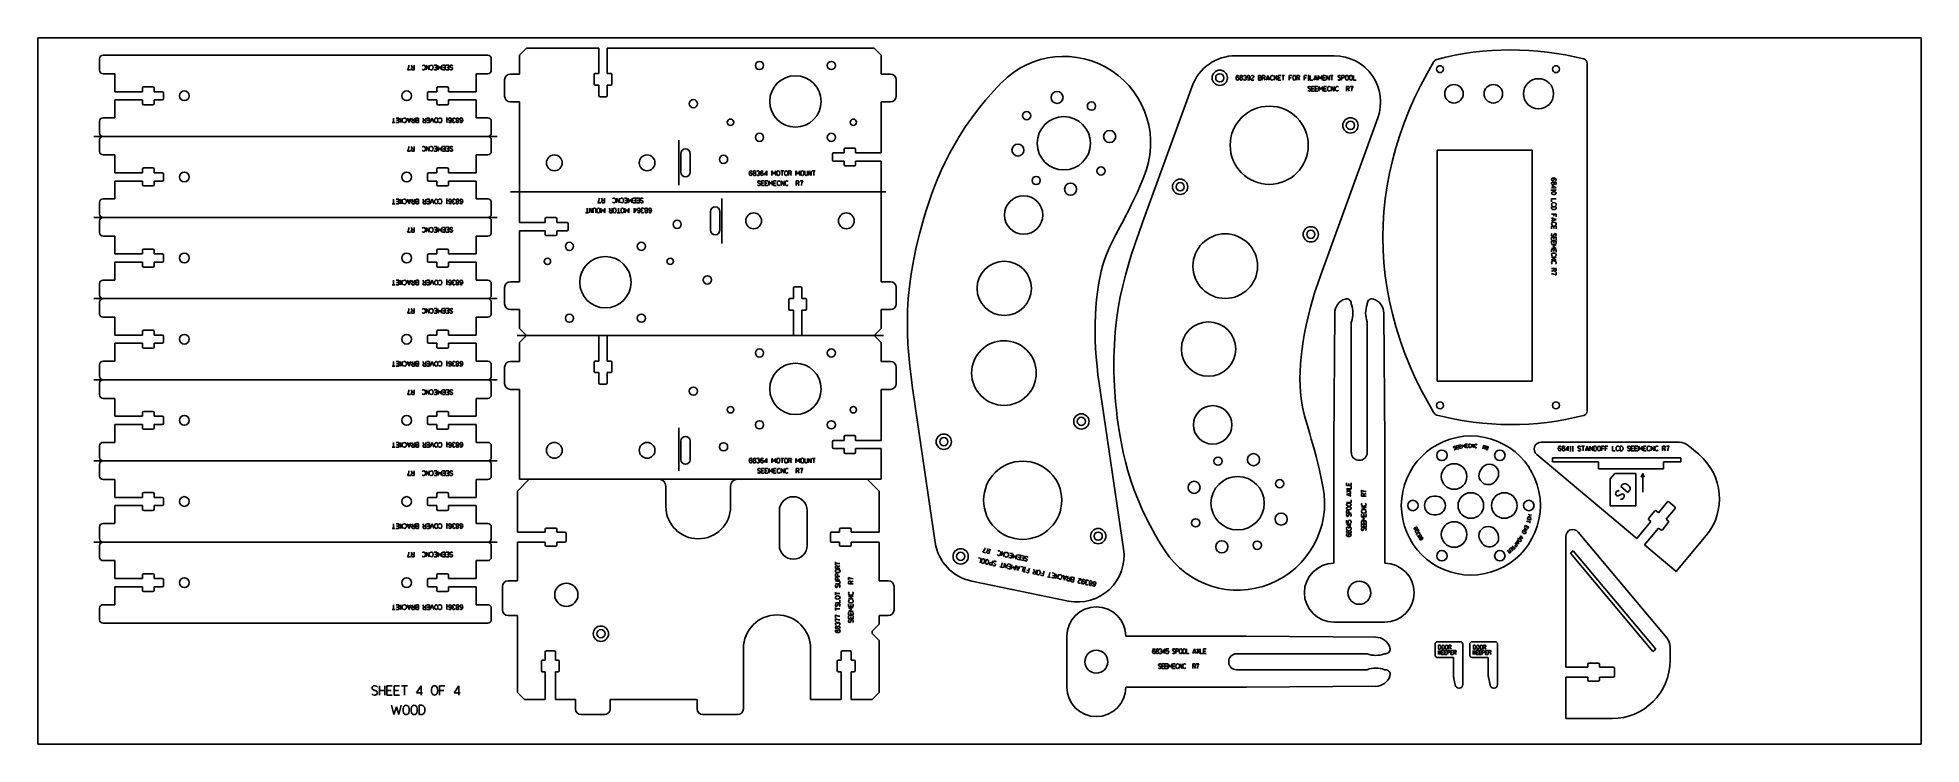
# Model space of a CAD drawing. Header units: inches. Extents: x -1316 to -504, y -773 to -468.
import ezdxf

# ---------------------------------------------------------------- set-up
doc = ezdxf.new("R2010")
doc.units = ezdxf.units.IN
doc.header["$MEASUREMENT"] = 0
doc.linetypes.add('Continuous2', pattern=[0])
for name, color, linetype in [('68328 HOT END ADAPTER', 1, 'Continuous'), ('68345 Spool Axle', 1, 'Continuous'), ('68351 TABLE', 1, 'Continuous'), ('68357 Support Panel', 1, 'Continuous'), ('68361 Cover Bracket', 1, 'Continuous'), ('68364 Motor Mount', 1, 'Continuous'), ('68377 TSlot Support', 1, 'Continuous'), ('68392 Bracket for Filament Spool', 1, 'Continuous'), ('68410_11 smart lcd mount', 1, 'Continuous'), ('STOCK OUTLINE', 1, 'Continuous')]:
    doc.layers.add(name, color=color, linetype=linetype)

msp = doc.modelspace()

# ---------------------------------------------------------------- linework, layer by layer
at = {"color": 1, "linetype": 'Continuous2', "lineweight": -3, "true_color": 0xff0000}
for p, q in [((-713.96, -478.26), (-716.96, -483.45)), ((-647.85, -629.02), (-647.85, -479.11)), ((-716.96, -483.45), (-719.75, -488.69)), ((-722.33, -493.98), (-724.68, -499.31)), ((-719.75, -488.69), (-722.33, -493.98)), ((-724.68, -499.31), (-726.82, -504.68)), ((-728.74, -510.08), (-730.43, -515.51)), ((-726.82, -504.68), (-728.74, -510.08)), ((-730.43, -515.51), (-731.9, -520.97)), ((-733.15, -526.45), (-734.17, -531.95)), ((-731.9, -520.97), (-733.15, -526.45)), ((-734.17, -531.95), (-734.96, -537.46)), ((-735.53, -542.99), (-735.87, -548.53)), ((-734.96, -537.46), (-735.53, -542.99)), ((-735.87, -548.53), (-735.99, -554.07)), ((-735.99, -554.07), (-735.87, -559.6)), ((-735.87, -559.6), (-735.53, -565.14)), ((-735.53, -565.14), (-734.96, -570.67)), ((-734.96, -570.67), (-734.17, -576.18)), ((-734.17, -576.18), (-733.15, -581.68)), ((-733.15, -581.68), (-731.9, -587.16)), ((-731.9, -587.16), (-730.43, -592.62)), ((-730.43, -592.62), (-728.74, -598.05)), ((-728.74, -598.05), (-726.82, -603.45)), ((-726.82, -603.45), (-724.68, -608.82)), ((-724.68, -608.82), (-722.33, -614.15)), ((-722.33, -614.15), (-719.75, -619.44)), ((-719.75, -619.44), (-716.96, -624.68)), ((-716.96, -624.68), (-713.96, -629.87))]:
    msp.add_line(p, q, dxfattribs=at)
at = {"color": 5, "linetype": 'Continuous2', "lineweight": -3, "true_color": 0x0000ff}
for p, q in [((-1045.4, -670.17), (-1045.4, -661.47)), ((-1017.46, -661.47), (-1017.46, -670.17))]:
    msp.add_line(p, q, dxfattribs=at)
at = {"color": 1, "linetype": 'Continuous2', "lineweight": -3, "true_color": 0xff0000}
for centre, radius, start, end in [((-712.24, -479.29), 2, 104.60594, 148.94467), ((-680.69, -600.37), 127.12, 75.72873, 104.60594), ((-649.85, -479.11), 2, 360, 75.72873), ((-712.24, -628.84), 2, 211.05533, 255.39406), ((-680.69, -507.76), 127.12, 255.39406, 284.27127), ((-649.85, -629.02), 2, 284.27127, 360)]:
    msp.add_arc(centre, radius, start, end, dxfattribs=at)
at = {"color": 5, "linetype": 'Continuous2', "lineweight": -3, "true_color": 0x0000ff}
for centre, radius, start, end in [((-1048.4, -661.47), 3, 360, 90), ((-1014.46, -661.47), 3, 90, 180), ((-1031.43, -670.17), 13.97, 180, 360)]:
    msp.add_arc(centre, radius, start, end, dxfattribs=at)
at = {"layer": '68328 HOT END ADAPTER', "color": 5, "linetype": 'Continuous2', "lineweight": -3, "true_color": 0x0000ff}
for p, q in [((-693.51, -653.92), (-694.01, -654.79)), ((-687.08, -658.79), (-686.58, -657.92)), ((-713.05, -665.78), (-714.05, -665.78)), ((-714.05, -673.78), (-713.05, -673.78)), ((-686.58, -681.63), (-687.08, -680.77)), ((-694.01, -684.77), (-693.51, -685.63))]:
    msp.add_line(p, q, dxfattribs=at)
at = {"layer": '68328 HOT END ADAPTER', "color": 3, "linetype": 'Continuous2', "lineweight": -3, "true_color": 0x00ff00}
for p, q in [((-673.5, -674.54), (-672.76, -674.67)), ((-673.34, -673.64), (-672.61, -673.77)), ((-672.61, -673.77), (-672.76, -674.67)), ((-671.87, -673.9), (-672.61, -673.77)), ((-722.51, -679.97), (-722.55, -679.88)), ((-721.99, -681.13), (-722.01, -681.1)), ((-721.87, -679.7), (-721.9, -679.61)), ((-721.42, -682.27), (-721.44, -682.22)), ((-721.12, -679.4), (-721.16, -679.31)), ((-720.85, -680.04), (-720.47, -680.85)), ((-720.83, -681.77), (-720.78, -681.87)), ((-720.08, -681.59), (-720.13, -681.5)), ((-719.51, -682.6), (-719.56, -682.52)), ((-676.65, -682.72), (-676.45, -682.99)), ((-675.51, -680.61), (-675.7, -680.98)), ((-674.17, -681.29), (-675.51, -680.61)), ((-673.64, -680.11), (-675.38, -680.34)), ((-675.38, -680.34), (-674.01, -680.95)), ((-675.01, -679.5), (-673.64, -680.11)), ((-674.58, -678.4), (-674.9, -679.22)), ((-674.58, -678.4), (-673.88, -678.67)), ((-674.17, -681.29), (-674.36, -681.66)), ((-673.88, -678.67), (-674.13, -679.31)), ((-673.99, -676.56), (-672.54, -676.97)), ((-673.18, -678.94), (-673.88, -678.67)), ((-673.18, -678.94), (-673.5, -679.76)), ((-672.02, -674.8), (-672.76, -674.67)), ((-672.54, -676.97), (-672.67, -677.43)), ((-672.41, -676.5), (-672.54, -676.97)), ((-720.8, -683.37), (-720.84, -683.29)), ((-720.2, -683.02), (-720.25, -682.93)), ((-681.55, -689.55), (-682.32, -689.22)), ((-681.62, -688.63), (-681.14, -689.2)), ((-681.14, -689.2), (-681.55, -689.55)), ((-680.75, -687.83), (-681.39, -688.43)), ((-680.65, -689.77), (-681.14, -689.2)), ((-680.65, -689.77), (-681.07, -690.12)), ((-680.75, -687.83), (-680.24, -688.38)), ((-680.24, -688.38), (-680.74, -688.85)), ((-679.73, -688.93), (-680.38, -689.53)), ((-679.73, -688.93), (-680.24, -688.38)), ((-680.2, -687.28), (-679.13, -688.33)), ((-679.13, -688.33), (-679.46, -688.67)), ((-678.79, -687.99), (-679.13, -688.33)), ((-679.05, -686.03), (-678.49, -686.53)), ((-678.53, -685.91), (-678.85, -685.8)), ((-678.49, -686.53), (-678.85, -686.93)), ((-677.97, -685.22), (-678.53, -685.91)), ((-677.33, -686.3), (-678.53, -685.91)), ((-677.93, -687.03), (-678.49, -686.53)), ((-677.93, -687.03), (-678.29, -687.43)), ((-678.15, -684.92), (-677.97, -685.22)), ((-677.97, -685.22), (-677.33, -686.3)), ((-677.43, -683.92), (-677.67, -684.26)), ((-676.2, -684.79), (-677.43, -683.92)), ((-676.92, -683.74), (-677.26, -683.67)), ((-676.45, -682.99), (-676.92, -683.74)), ((-675.69, -684), (-676.92, -683.74)), ((-676.45, -682.99), (-675.69, -684)), ((-676.2, -684.79), (-676.45, -685.13))]:
    msp.add_line(p, q, dxfattribs=at)
at = {"layer": '68328 HOT END ADAPTER', "color": 1, "linetype": 'Continuous2', "lineweight": -3, "true_color": 0xff0000}
msp.add_circle((-698.05, -669.78), 30, dxfattribs=at)
at = {"layer": '68328 HOT END ADAPTER', "color": 5, "linetype": 'Continuous2', "lineweight": -3, "true_color": 0x0000ff}
for centre, radius in [((-710.55, -648.13), 2.25), ((-685.55, -648.13), 2.25), ((-705.27, -657.28), 5.52), ((-698.05, -669.78), 5.52), ((-683.61, -669.78), 5.52), ((-723.05, -669.78), 2.25), ((-673.05, -669.78), 2.25), ((-705.27, -682.28), 5.52), ((-710.55, -691.43), 2.25), ((-685.55, -691.43), 2.25)]:
    msp.add_circle(centre, radius, dxfattribs=at)
for centre, start, end in [((-690.55, -656.79), 150, 330), ((-690.05, -655.92), 330, 150), ((-714.05, -669.78), 90, 270), ((-713.05, -669.78), 270, 90), ((-690.55, -682.77), 30, 210), ((-690.05, -683.63), 210, 30)]:
    msp.add_arc(centre, 4, start, end, dxfattribs=at)
at = {"layer": '68328 HOT END ADAPTER', "color": 3, "linetype": 'Continuous2', "lineweight": -3, "true_color": 0x00ff00}
for centre, radius, start, end in [((-722.22, -679.75), 0.348, 112.51826, 202.51826), ((-722.19, -679.84), 0.348, 202.51826, 230.06736), ((-722.19, -679.84), 0.348, 230.06736, 22.51826), ((-722.22, -679.75), 0.348, 22.51826, 112.51827), ((-721.62, -680.91), 0.429, 117.84076, 205.26478), ((-721.61, -680.94), 0.429, 205.26478, 265.26478), ((-721.53, -679.46), 0.402, 112.51826, 202.51827), ((-721.5, -679.55), 0.402, 202.51827, 327.20396), ((-721.66, -680.93), 0.429, 73.03987, 112.68896), ((-721.53, -679.46), 0.402, 22.51826, 112.51827), ((-722.99, -683.77), 3.56, 58.1337, 65.87939), ((-721.03, -682), 0.473, 166.82537, 208.01116), ((-721.15, -681.97), 0.343, 118.01129, 166.82536), ((-721.04, -682.07), 0.432, 208.01116, 267.71812), ((-721.14, -682), 0.378, 37.09942, 118.0113), ((-721.5, -679.55), 0.402, 327.20396, 22.51826), ((-720.68, -680.16), 0.724, 234.00928, 287.30976), ((-720.48, -681.63), 0.378, 118.0113, 202.19632), ((-720.5, -681.6), 0.343, 69.19719, 118.0113), ((-720.55, -681.72), 0.473, 28.01137, 69.19719), ((-719.9, -682.73), 0.402, 120.76149, 210.7615), ((-719.9, -682.73), 0.402, 30.76149, 120.7615), ((-720.47, -681.79), 0.432, 328.30446, 28.01137), ((-719.85, -682.81), 0.402, 335.44719, 30.76149), ((-675.19, -681.19), 0.552, 158.63, 218.86069), ((-674.66, -680.59), 1.34, 224.54165, 261.9534), ((-674.83, -681.37), 0.552, 267.63436, 327.86494), ((-673.24, -675.42), 0.446, 93.09403, 241.28999), ((-672.75, -674.67), 1.34, 238.48614, 275.89788), ((-673.12, -676.3), 1.34, 58.48614, 95.89788), ((-672.64, -675.55), 0.446, 273.09402, 61.29001), ((-720.55, -683.11), 0.348, 120.76149, 210.76149), ((-720.5, -683.19), 0.348, 210.76149, 238.31059), ((-720.55, -683.11), 0.348, 30.76149, 120.7615), ((-720.5, -683.19), 0.348, 238.31059, 30.76149), ((-719.79, -684.14), 0.446, 152.85867, 285.64921), ((-719.85, -682.81), 0.402, 210.7615, 335.44719), ((-719.27, -683.82), 0.446, 105.81733, 317.2851), ((-719.97, -683.27), 1.34, 282.84535, 320.25709), ((-719.27, -683.82), 0.446, 317.45324, 105.6492), ((-681.31, -689.84), 0.375, 130.01302, 310.02186), ((-678.57, -687.18), 0.375, 138.39621, 318.40506), ((-677.19, -684.53), 0.552, 149.87111, 210.1018), ((-676.58, -684.03), 1.34, 215.78277, 253.19451), ((-676.86, -684.77), 0.552, 258.87547, 319.10605)]:
    msp.add_arc(centre, radius, start, end, dxfattribs=at)
at = {"layer": '68345 Spool Axle', "color": 1, "linetype": 'Continuous2', "lineweight": -3, "true_color": 0xff0000}
for p, q in [((-749.63, -582.66), (-749.63, -583.02)), ((-742.77, -583.02), (-742.77, -582.66)), ((-757.18, -642.57), (-756.8, -586.85)), ((-749.63, -590.51), (-749.63, -646.97)), ((-742.77, -646.97), (-742.77, -590.51)), ((-735.59, -586.85), (-735.21, -642.57)), ((-757.18, -694.72), (-757.18, -642.57)), ((-735.21, -694.72), (-735.21, -642.57)), ((-746.32, -650.27), (-746.07, -650.27)), ((-757.18, -720.12), (-735.21, -720.12)), ((-872.38, -726.19), (-872.38, -748.15)), ((-846.98, -726.19), (-794.83, -726.19)), ((-794.83, -726.19), (-739.11, -726.57)), ((-802.53, -737.04), (-802.53, -737.3)), ((-742.78, -733.74), (-799.23, -733.74)), ((-734.92, -733.74), (-735.28, -733.74)), ((-799.23, -740.6), (-742.78, -740.6)), ((-739.11, -747.77), (-794.83, -748.15)), ((-735.28, -740.6), (-734.92, -740.6)), ((-846.98, -748.15), (-794.83, -748.15))]:
    msp.add_line(p, q, dxfattribs=at)
at = {"layer": '68345 Spool Axle', "color": 3, "linetype": 'Continuous2', "lineweight": -3, "true_color": 0x00ff00}
for p, q in [((-751.71, -661.16), (-751.71, -659.99)), ((-751.71, -661.16), (-750.71, -661.16)), ((-751.71, -662.55), (-749.71, -662.55)), ((-751.71, -664.01), (-749.71, -662.77)), ((-749.71, -664.09), (-751.71, -662.85)), ((-751.71, -665.06), (-750.14, -664.47)), ((-750.14, -665.65), (-751.71, -665.06)), ((-750.71, -661.16), (-750.71, -660.25)), ((-749.71, -661.16), (-750.71, -661.16)), ((-750.14, -664.47), (-749.71, -664.31)), ((-750.14, -665.65), (-750.14, -664.47)), ((-749.71, -665.81), (-750.14, -665.65)), ((-749.71, -661.16), (-749.71, -659.99)), ((-749.71, -662.55), (-749.71, -661.38)), ((-745.29, -664.35), (-745.29, -663.15)), ((-745.29, -665.79), (-745.29, -665.06)), ((-745.29, -665.79), (-744.29, -665.79)), ((-744.29, -665.06), (-743.29, -664.56)), ((-744.29, -665.79), (-744.29, -665.06)), ((-743.29, -665.79), (-744.29, -665.79)), ((-751.71, -668.55), (-749.71, -668.55)), ((-751.71, -673.09), (-751.71, -672.36)), ((-751.71, -673.09), (-750.71, -673.09)), ((-751.71, -673.98), (-751.71, -673.81)), ((-750.88, -674.3), (-750.54, -673.51)), ((-750.71, -673.09), (-750.71, -672.36)), ((-749.71, -673.09), (-750.71, -673.09)), ((-749.71, -668.55), (-749.71, -667.38)), ((-749.71, -674.04), (-749.71, -673.84)), ((-743.29, -670.3), (-745.29, -670.3)), ((-745.29, -671.52), (-743.29, -670.3)), ((-743.29, -671.52), (-745.29, -671.52)), ((-745.29, -674.49), (-745.29, -673.31)), ((-745.29, -674.49), (-744.29, -674.49)), ((-744.29, -674.49), (-744.29, -673.57)), ((-743.29, -674.49), (-744.29, -674.49)), ((-743.29, -674.49), (-743.29, -673.31)), ((-751.71, -676.15), (-751.71, -677.36)), ((-751.71, -677.36), (-750.82, -677.36)), ((-749.71, -677.86), (-751.71, -677.86)), ((-750.18, -678.9), (-751.71, -677.86)), ((-751.71, -679.79), (-751.71, -679.71)), ((-751.71, -681.19), (-751.71, -681.06)), ((-750.78, -681.19), (-750.78, -681.06)), ((-750.71, -679.57), (-750.71, -679.71)), ((-750.18, -677.57), (-750.18, -678.9)), ((-749.71, -676.82), (-749.71, -676.73)), ((-749.71, -679.82), (-749.71, -679.68)), ((-749.71, -681.19), (-749.71, -681.06)), ((-743.29, -674.7), (-745.29, -674.7)), ((-743.88, -675.54), (-745.29, -674.7)), ((-745.29, -676.39), (-743.88, -675.54)), ((-743.29, -676.39), (-745.29, -676.39)), ((-745.29, -677.78), (-745.29, -676.6)), ((-745.29, -677.78), (-744.29, -677.78)), ((-745.29, -679.16), (-745.29, -677.99)), ((-745.29, -679.16), (-744.29, -679.16)), ((-745.29, -680.05), (-745.29, -679.89)), ((-744.46, -680.37), (-744.12, -679.59)), ((-744.29, -677.78), (-744.29, -676.86)), ((-743.29, -677.78), (-744.29, -677.78)), ((-744.29, -679.16), (-744.29, -678.25)), ((-743.29, -679.16), (-744.29, -679.16)), ((-743.29, -677.78), (-743.29, -676.6)), ((-743.29, -679.16), (-743.29, -677.99)), ((-743.29, -680.11), (-743.29, -679.91)), ((-833.46, -731.66), (-833.33, -731.66)), ((-833.46, -732.59), (-833.33, -732.59)), ((-833.46, -733.66), (-833.33, -733.66)), ((-832.64, -738.91), (-831.85, -739.25)), ((-832.31, -738.07), (-832.15, -738.08)), ((-832.08, -733.66), (-831.95, -733.66)), ((-832.05, -731.66), (-831.98, -731.66)), ((-831.83, -732.66), (-831.97, -732.66)), ((-831.43, -738.08), (-830.25, -738.08)), ((-831.43, -738.08), (-831.43, -739.08)), ((-831.43, -739.08), (-830.51, -739.08)), ((-831.43, -740.08), (-831.43, -739.08)), ((-831.16, -733.19), (-830.13, -731.66)), ((-829.83, -733.19), (-831.16, -733.19)), ((-830.13, -733.66), (-830.13, -731.66)), ((-830.04, -738.08), (-828.86, -738.08)), ((-830.04, -738.08), (-830.04, -739.08)), ((-830.04, -739.08), (-829.12, -739.08)), ((-830.04, -740.08), (-830.04, -739.08)), ((-828.41, -731.66), (-829.62, -731.66)), ((-829.62, -731.66), (-829.62, -732.54)), ((-829.09, -733.66), (-829, -733.66)), ((-828.65, -740.08), (-828.65, -738.08)), ((-828.65, -738.08), (-827.81, -739.49)), ((-827.81, -739.49), (-826.96, -738.08)), ((-826.96, -740.08), (-826.96, -738.08)), ((-826.75, -738.08), (-825.58, -738.08)), ((-826.75, -738.08), (-826.75, -739.08)), ((-826.75, -739.08), (-825.83, -739.08)), ((-826.75, -740.08), (-826.75, -739.08)), ((-826.56, -732.49), (-825.78, -732.83)), ((-826.3, -733.66), (-826.1, -733.66)), ((-826.24, -731.66), (-826.08, -731.66)), ((-825.35, -731.66), (-824.63, -731.66)), ((-825.35, -731.66), (-825.35, -732.66)), ((-825.35, -732.66), (-824.63, -732.66)), ((-825.35, -733.66), (-825.35, -732.66)), ((-823.79, -740.08), (-823.79, -738.08)), ((-823.79, -738.08), (-822.56, -740.08)), ((-822.56, -740.08), (-822.56, -738.08)), ((-820.82, -731.66), (-820.82, -733.66)), ((-820.82, -733.66), (-819.64, -733.66)), ((-818.07, -733.66), (-817.91, -733.23)), ((-818.05, -738.08), (-817.33, -738.08)), ((-818.05, -738.08), (-818.05, -739.08)), ((-818.05, -739.08), (-817.33, -739.08)), ((-818.05, -740.08), (-818.05, -739.08)), ((-817.91, -733.23), (-817.32, -731.66)), ((-817.91, -733.23), (-816.73, -733.23)), ((-817.33, -739.08), (-816.83, -740.08)), ((-817.32, -731.66), (-816.73, -733.23)), ((-816.73, -733.23), (-816.57, -733.66)), ((-816.61, -738.08), (-815.41, -738.08)), ((-816.36, -733.66), (-815.11, -731.66)), ((-816.27, -731.66), (-815.03, -733.66)), ((-814.81, -731.66), (-814.81, -733.66)), ((-814.81, -733.66), (-813.64, -733.66)), ((-813.43, -731.66), (-812.25, -731.66)), ((-813.43, -731.66), (-813.43, -732.66)), ((-813.43, -732.66), (-812.51, -732.66)), ((-813.43, -733.66), (-813.43, -732.66)), ((-813.43, -733.66), (-812.25, -733.66)), ((-832.37, -740.08), (-832.17, -740.08)), ((-831.43, -740.08), (-830.25, -740.08)), ((-830.04, -740.08), (-828.86, -740.08)), ((-826.75, -740.08), (-825.58, -740.08))]:
    msp.add_line(p, q, dxfattribs=at)
at = {"layer": '68345 Spool Axle', "color": 5, "linetype": 'Continuous2', "lineweight": -3, "true_color": 0x0000ff}
for centre in [(-746.2, -707.42), (-859.68, -737.17)]:
    msp.add_circle(centre, 4.95, dxfattribs=at)
at = {"layer": '68345 Spool Axle', "color": 1, "linetype": 'Continuous2', "lineweight": -3, "true_color": 0xff0000}
for centre, radius, start, end in [((-750.32, -586.89), 6.48, 107.4766, 179.6088), ((-751.66, -582.66), 2.03, 360, 107.4766), ((-759.32, -586.77), 10.4, 338.87798, 21.12202), ((-733.07, -586.77), 10.4, 158.87798, 201.12202), ((-740.74, -582.66), 2.03, 72.5234, 180), ((-742.07, -586.89), 6.48, 0.3912, 72.5234), ((-746.32, -646.97), 3.3, 180, 270), ((-746.07, -646.97), 3.3, 270, 360), ((-757.18, -707.42), 12.7, 90, 270), ((-735.21, -707.42), 12.7, 270, 90), ((-859.68, -726.19), 12.7, 0, 180), ((-739.16, -733.04), 6.48, 17.4766, 89.6088), ((-734.92, -731.71), 2.03, 270, 17.4766), ((-799.23, -737.04), 3.3, 90, 180), ((-799.23, -737.3), 3.3, 180, 270), ((-739.03, -724.04), 10.4, 248.87798, 291.12202), ((-739.03, -750.3), 10.4, 68.87798, 111.12202), ((-739.16, -741.3), 6.48, 270.3912, 342.5234), ((-734.92, -742.63), 2.03, 342.5234, 90), ((-859.68, -748.15), 12.7, 180, 0)]:
    msp.add_arc(centre, radius, start, end, dxfattribs=at)
at = {"layer": '68345 Spool Axle', "color": 3, "linetype": 'Continuous2', "lineweight": -3, "true_color": 0x00ff00}
for centre, radius, start, end in [((-743.29, -660.12), 3.63, 236.60687, 269.99466), ((-744.79, -665.06), 0.5, 359.99115, 180), ((-751.12, -669.44), 0.595, 105.902, 254.098), ((-751.12, -670.98), 0.595, 105.902, 254.098), ((-751.21, -672.36), 0.5, 359.99115, 180), ((-751.13, -673.82), 0.577, 120.52202, 179.29848), ((-751.18, -673.98), 0.526, 179.29848, 267.3507), ((-750.71, -670.55), 1.78, 71.29413, 108.70587), ((-750.71, -668.32), 1.78, 251.29413, 288.70587), ((-750.71, -672.1), 1.78, 71.29413, 108.70587), ((-750.71, -669.87), 1.78, 251.29413, 288.70587), ((-751.25, -674.08), 0.43, 275.1823, 329.3448), ((-750.17, -673.73), 0.43, 95.18225, 149.34483), ((-750.23, -673.83), 0.526, 359.44107, 87.35072), ((-750.3, -669.44), 0.595, 285.90202, 74.09798), ((-750.3, -670.98), 0.595, 285.90202, 74.09798), ((-750.29, -674.03), 0.577, 300.522, 359.44107), ((-744.56, -669.32), 0.735, 125.68003, 245.61317), ((-744.56, -672.33), 0.735, 125.68003, 245.61317), ((-744.29, -668.3), 1.78, 251.29413, 288.70587), ((-744.29, -671.32), 1.78, 251.29413, 288.70587), ((-744.02, -669.32), 0.735, 294.38684, 54.32), ((-744.02, -672.33), 0.735, 294.38684, 54.32), ((-751.08, -679.71), 0.631, 138.81408, 179.99987), ((-751.13, -679.79), 0.577, 179.99987, 239.70683), ((-751.24, -681.06), 0.464, 90, 180), ((-751.24, -681.19), 0.464, 180, 207.5491), ((-751.12, -682.51), 0.595, 119.30745, 252.098), ((-751.24, -681.19), 0.464, 207.5491, 0), ((-751.21, -679.6), 0.457, 90, 138.81407), ((-751.24, -681.06), 0.464, 0, 90.00001), ((-751.21, -679.65), 0.504, 9.08813, 90.00001), ((-750.24, -676.78), 0.756, 153.43494, 180), ((-750.07, -676.82), 0.923, 177.84714, 215.55765), ((-750.37, -676.72), 0.606, 123.69007, 153.43494), ((-750.3, -682.54), 0.594, 72.26611, 283.73389), ((-750.24, -681.06), 0.536, 90, 180.00001), ((-750.24, -681.19), 0.536, 180.00001, 304.6857), ((-750.35, -676.76), 0.652, 60.25511, 123.69008), ((-750.21, -679.62), 0.504, 90.00001, 174.18503), ((-750.24, -681.06), 0.536, 0, 90.00001), ((-750.21, -679.57), 0.457, 41.1859, 90.00001), ((-750.3, -682.54), 0.595, 283.90202, 72.09798), ((-750.33, -676.73), 0.628, 0.01604, 60.25519), ((-750.34, -676.82), 0.636, 303.43328, 318.8141), ((-750.29, -679.82), 0.577, 300.29317, 0.00008), ((-750.24, -681.19), 0.536, 304.6857, 0), ((-750.34, -676.82), 0.636, 318.8141, 0.01604), ((-750.34, -679.68), 0.631, 0.00008, 41.1859), ((-744.71, -679.9), 0.577, 120.52202, 179.29848), ((-744.77, -680.06), 0.526, 179.29848, 267.3507), ((-744.83, -680.15), 0.43, 275.1823, 329.3448), ((-743.75, -679.81), 0.43, 95.18225, 149.34483), ((-743.81, -679.9), 0.526, 359.44107, 87.35072), ((-743.87, -680.11), 0.577, 300.522, 359.44107), ((-750.67, -681.41), 1.78, 249.29413, 286.70587), ((-833.67, -732.69), 1.78, 159.29413, 196.70587), ((-834.8, -733.07), 0.594, 342.26611, 193.73389), ((-834.8, -733.06), 0.595, 193.90202, 342.09798), ((-834.77, -732.25), 0.595, 29.30745, 162.098), ((-833.46, -733.12), 0.536, 90.00001, 214.6857), ((-833.46, -732.12), 0.464, 117.5491, 270), ((-833.46, -733.12), 0.536, 214.6857, 270), ((-833.46, -732.12), 0.464, 90, 117.5491), ((-833.33, -732.12), 0.464, 0, 90), ((-833.33, -732.12), 0.464, 270, 0.00001), ((-833.33, -733.12), 0.536, 0, 90.00001), ((-833.33, -733.12), 0.536, 270, 0.00001), ((-832.32, -738.6), 0.526, 89.29848, 177.3507), ((-832.42, -738.54), 0.43, 185.1823, 239.3448), ((-832.08, -733.08), 0.577, 210.29317, 270.00008), ((-832.05, -732.23), 0.577, 89.99987, 149.70683), ((-832.17, -739.55), 0.526, 269.44107, 357.35072), ((-832.16, -738.65), 0.577, 30.52202, 89.29848), ((-831.98, -732.29), 0.631, 48.81408, 89.99987), ((-831.95, -733.03), 0.631, 270.00008, 311.1859), ((-832.07, -739.62), 0.43, 5.18225, 59.34483), ((-831.91, -732.16), 0.504, 279.08813, 0.00001), ((-831.88, -733.16), 0.504, 0.00001, 84.18503), ((-831.86, -732.16), 0.457, 0, 48.81407), ((-831.83, -733.16), 0.457, 311.1859, 0.00001), ((-829.08, -733.29), 0.923, 87.84714, 125.55765), ((-829.09, -733.02), 0.636, 213.43328, 228.8141), ((-829.09, -733.02), 0.636, 228.8141, 270.01604), ((-829.05, -733.13), 0.756, 63.43494, 90), ((-829, -733.03), 0.628, 270.01604, 330.25519), ((-828.98, -732.99), 0.606, 33.69007, 63.43494), ((-829.02, -733.02), 0.652, 330.25511, 33.69008), ((-826.3, -733.08), 0.577, 210.522, 269.44107), ((-826.25, -732.18), 0.526, 89.29848, 177.3507), ((-826.34, -732.12), 0.43, 185.1823, 239.3448), ((-826.09, -733.13), 0.526, 269.44107, 357.35072), ((-826.08, -732.23), 0.577, 30.52202, 89.29848), ((-826, -733.2), 0.43, 5.18225, 59.34483), ((-823.58, -739.08), 1.78, 161.29413, 198.70587), ((-824.6, -738.81), 0.735, 35.68003, 155.61317), ((-824.63, -732.16), 0.5, 269.99115, 90), ((-822.13, -732.66), 1.78, 161.29413, 198.70587), ((-823.25, -732.25), 0.595, 15.902, 164.098), ((-823.25, -733.07), 0.595, 195.90202, 344.09798), ((-824.36, -732.66), 1.78, 341.29413, 18.70587), ((-820.58, -732.66), 1.78, 161.29413, 198.70587), ((-820.56, -739.08), 1.78, 161.29413, 198.70587), ((-821.7, -732.25), 0.595, 15.902, 164.098), ((-821.7, -733.07), 0.595, 195.90202, 344.09798), ((-821.58, -738.81), 0.735, 35.68003, 155.61317), ((-822.81, -732.66), 1.78, 341.29413, 18.70587), ((-817.33, -738.58), 0.5, 269.99115, 90), ((-812.38, -740.08), 3.63, 146.60687, 179.99466), ((-832.37, -739.5), 0.577, 210.522, 269.44107), ((-824.6, -739.34), 0.735, 204.38684, 324.32), ((-821.58, -739.34), 0.735, 204.38684, 324.32)]:
    msp.add_arc(centre, radius, start, end, dxfattribs=at)
at = {"layer": '68351 TABLE', "color": 3, "linetype": 'Continuous2', "lineweight": -3, "true_color": 0x00ff00}
for p, q in [((-705.33, -644.94), (-704.69, -645.03)), ((-705.26, -644.28), (-705.14, -644.24)), ((-704.9, -645.73), (-704.75, -645.69)), ((-704.41, -644.05), (-703.56, -643.85)), ((-704.41, -644.05), (-704.25, -644.78)), ((-704.25, -644.78), (-703.58, -644.63)), ((-704.08, -645.51), (-704.25, -644.78)), ((-704.08, -645.51), (-703.22, -645.31)), ((-703.19, -643.78), (-702.33, -643.62)), ((-703.19, -643.78), (-703.06, -644.52)), ((-703.06, -644.52), (-702.39, -644.39)), ((-702.93, -645.25), (-703.06, -644.52)), ((-702.93, -645.25), (-702.06, -645.1)), ((-701.77, -645.05), (-701.95, -643.56)), ((-701.95, -643.56), (-701.19, -644.53)), ((-701.19, -644.53), (-700.7, -643.4)), ((-700.51, -644.89), (-700.7, -643.4)), ((-700.32, -643.37), (-699.44, -643.31)), ((-700.32, -643.37), (-700.26, -644.12)), ((-700.26, -644.12), (-699.58, -644.07)), ((-700.21, -644.87), (-700.26, -644.12)), ((-700.21, -644.87), (-699.33, -644.81)), ((-697.71, -644.77), (-697.67, -643.28)), ((-697.67, -643.28), (-696.79, -644.8)), ((-696.79, -644.8), (-696.75, -643.3)), ((-692.9, -645.31), (-692.73, -644.58)), ((-692.56, -643.85), (-692.73, -644.58)), ((-692.73, -644.58), (-692.2, -644.7)), ((-692.56, -643.85), (-692.03, -643.97)), ((-692.2, -644.7), (-692, -645.52)), ((-691.32, -645.7), (-691.23, -645.72)), ((-691.1, -644.93), (-691.01, -644.95)), ((-690.92, -644.25), (-690.82, -644.28)), ((-1163.77, -755.95), (-1162.73, -759.95)), ((-1162.73, -759.95), (-1161.7, -756.62)), ((-1161.7, -756.62), (-1160.66, -759.95)), ((-1160.66, -759.95), (-1159.63, -755.95)), ((-1151.9, -755.95), (-1151.9, -759.95)), ((-1151.9, -755.95), (-1150.78, -755.95)), ((-1151.9, -759.95), (-1150.78, -759.95))]:
    msp.add_line(p, q, dxfattribs=at)
for centre, radius, start, end in [((-705.16, -644.66), 0.395, 104.99548, 193.04769), ((-705.24, -644.63), 0.322, 200.8793, 255.0418), ((-705.01, -645.32), 0.432, 226.21899, 285.13807), ((-705.03, -644.66), 0.432, 46.21901, 104.99548), ((-704.86, -645.31), 0.395, 285.13807, 13.04771), ((-704.77, -645.34), 0.322, 20.87924, 75.04183), ((-697.71, -644.02), 1.34, 162.38439, 199.79613), ((-698.48, -643.83), 0.552, 36.77029, 156.70342), ((-698.47, -644.23), 0.552, 205.4771, 325.41026), ((-695.1, -644.18), 1.34, 156.56232, 193.97406), ((-695.88, -644.32), 0.552, 199.65503, 319.58819), ((-695.85, -643.92), 0.552, 30.94822, 150.88135), ((-692.11, -644.33), 0.375, 257.04435, 77.0532), ((-691.21, -645.31), 0.402, 74.28091, 198.9666), ((-691.21, -645.31), 0.402, 198.9666, 254.2809), ((-691.01, -644.59), 0.348, 101.83, 254.2809), ((-691.12, -645.34), 0.402, 254.2809, 344.28091), ((-691.01, -644.59), 0.348, 74.2809, 101.83), ((-690.92, -644.62), 0.348, 254.2809, 344.28091), ((-691.12, -645.34), 0.402, 344.2809, 74.28091), ((-690.92, -644.62), 0.348, 344.2809, 74.2809), ((-1155.26, -757.95), 3.56, 161.29413, 198.70587), ((-1157.5, -757.14), 1.19, 15.902, 164.098), ((-1157.5, -758.77), 1.19, 195.90202, 344.09798), ((-1159.73, -757.95), 3.56, 341.29413, 18.70587), ((-1151.8, -757.95), 3.56, 161.29413, 198.70587), ((-1154.03, -757.14), 1.19, 15.902, 164.098), ((-1154.03, -758.77), 1.19, 195.90202, 344.09798), ((-1156.26, -757.95), 3.56, 341.29413, 18.70587), ((-1150.92, -757.42), 1.47, 24.38683, 84.61741), ((-1150.92, -758.49), 1.47, 275.38247, 335.61316), ((-1152.96, -757.95), 3.56, 341.29413, 18.70587)]:
    msp.add_arc(centre, radius, start, end, dxfattribs=at)
at = {"layer": '68357 Support Panel', "color": 1, "linetype": 'Continuous2', "lineweight": -3, "true_color": 0xff0000}
for p, q in [((-713.52, -729.54), (-713.52, -734.34)), ((-712.52, -728.54), (-702.52, -728.54)), ((-701.52, -729.54), (-701.52, -747.04)), ((-698.52, -729.54), (-698.52, -734.34)), ((-697.52, -728.54), (-687.52, -728.54)), ((-686.52, -729.54), (-686.52, -747.04)), ((-712.52, -735.34), (-705.52, -735.34)), ((-705.52, -742.84), (-705.52, -735.34)), ((-697.52, -735.34), (-690.52, -735.34)), ((-690.52, -742.84), (-690.52, -735.34)), ((-704.77, -747.34), (-705.36, -744.44)), ((-689.77, -747.34), (-690.36, -744.44)), ((-703.02, -748.54), (-703.3, -748.54)), ((-688.02, -748.54), (-688.3, -748.54))]:
    msp.add_line(p, q, dxfattribs=at)
at = {"layer": '68357 Support Panel', "color": 3, "linetype": 'Continuous2', "lineweight": -3, "true_color": 0x00ff00}
for p, q in [((-711.96, -730.01), (-711.96, -731.71)), ((-711.96, -730.01), (-711.49, -730.01)), ((-707.61, -730.01), (-707, -730.01)), ((-707.61, -730.01), (-707.61, -730.86)), ((-707.61, -730.86), (-707, -730.86)), ((-707.61, -731.71), (-707.61, -730.86)), ((-707, -730.86), (-706.57, -731.71)), ((-696.96, -730.01), (-696.96, -731.71)), ((-696.96, -730.01), (-696.49, -730.01)), ((-692.61, -730.01), (-692, -730.01)), ((-692.61, -730.01), (-692.61, -730.86)), ((-692.61, -730.86), (-692, -730.86)), ((-692.61, -731.71), (-692.61, -730.86)), ((-692, -730.86), (-691.57, -731.71)), ((-712.08, -732.3), (-712.08, -733.41)), ((-712.08, -733.41), (-711.65, -732.91)), ((-712.08, -733.41), (-712.08, -734)), ((-711.96, -731.71), (-711.49, -731.71)), ((-711.65, -732.91), (-711.13, -732.3)), ((-711.65, -732.91), (-711.13, -734)), ((-710.79, -732.3), (-709.79, -732.3)), ((-710.79, -732.3), (-710.79, -733.15)), ((-710.79, -733.15), (-710.01, -733.15)), ((-710.79, -734), (-710.79, -733.15)), ((-710.79, -734), (-709.79, -734)), ((-709.45, -732.3), (-708.45, -732.3)), ((-709.45, -732.3), (-709.45, -733.15)), ((-709.45, -733.15), (-708.67, -733.15)), ((-709.45, -734), (-709.45, -733.15)), ((-709.45, -734), (-708.45, -734)), ((-708.11, -732.3), (-707.5, -732.3)), ((-708.11, -732.3), (-708.11, -733.15)), ((-708.11, -733.15), (-707.5, -733.15)), ((-708.11, -734), (-708.11, -733.15)), ((-706.73, -732.3), (-705.74, -732.3)), ((-706.73, -732.3), (-706.73, -733.15)), ((-706.73, -733.15), (-705.95, -733.15)), ((-706.73, -734), (-706.73, -733.15)), ((-706.73, -734), (-705.74, -734)), ((-705.4, -732.3), (-704.78, -732.3)), ((-705.4, -732.3), (-705.4, -733.15)), ((-705.4, -733.15), (-704.78, -733.15)), ((-705.4, -734), (-705.4, -733.15)), ((-704.78, -733.15), (-704.35, -734)), ((-697.08, -732.3), (-697.08, -733.41)), ((-697.08, -733.41), (-696.65, -732.91)), ((-697.08, -733.41), (-697.08, -734)), ((-696.96, -731.71), (-696.49, -731.71)), ((-696.65, -732.91), (-696.13, -732.3)), ((-696.65, -732.91), (-696.13, -734)), ((-695.79, -732.3), (-694.79, -732.3)), ((-695.79, -732.3), (-695.79, -733.15)), ((-695.79, -733.15), (-695.01, -733.15)), ((-695.79, -734), (-695.79, -733.15)), ((-695.79, -734), (-694.79, -734)), ((-694.45, -732.3), (-693.45, -732.3)), ((-694.45, -732.3), (-694.45, -733.15)), ((-694.45, -733.15), (-693.67, -733.15)), ((-694.45, -734), (-694.45, -733.15)), ((-694.45, -734), (-693.45, -734)), ((-693.11, -732.3), (-692.5, -732.3)), ((-693.11, -732.3), (-693.11, -733.15)), ((-693.11, -733.15), (-692.5, -733.15)), ((-693.11, -734), (-693.11, -733.15)), ((-691.73, -732.3), (-690.74, -732.3)), ((-691.73, -732.3), (-691.73, -733.15)), ((-691.73, -733.15), (-690.95, -733.15)), ((-691.73, -734), (-691.73, -733.15)), ((-691.73, -734), (-690.74, -734)), ((-690.4, -732.3), (-689.78, -732.3)), ((-690.4, -732.3), (-690.4, -733.15)), ((-690.4, -733.15), (-689.78, -733.15)), ((-690.4, -734), (-690.4, -733.15)), ((-689.78, -733.15), (-689.35, -734)), ((-1171.17, -747.53), (-1170.84, -747.53)), ((-1169.02, -747.53), (-1169.02, -749.53)), ((-1166.6, -747.53), (-1166.6, -749.53)), ((-1165.8, -747.53), (-1163.45, -747.53)), ((-1165.8, -747.53), (-1165.8, -749.53)), ((-1162.65, -747.53), (-1160.3, -747.53)), ((-1162.65, -747.53), (-1162.65, -749.53)), ((-1159.5, -747.53), (-1158.23, -747.53)), ((-1158.23, -751.53), (-1158.23, -747.53)), ((-1158.23, -747.53), (-1156.95, -747.53)), ((-1153.06, -750.59), (-1150.99, -747.53)), ((-1150.99, -751.53), (-1150.99, -747.53)), ((-1143.05, -747.53), (-1140.71, -747.53)), ((-1143.05, -747.53), (-1143.05, -749.53)), ((-1136.82, -750.59), (-1134.75, -747.53)), ((-1134.75, -751.53), (-1134.75, -747.53)), ((-1171.82, -749.19), (-1170.24, -749.87)), ((-1171.29, -751.53), (-1170.89, -751.53)), ((-1169.02, -749.53), (-1166.6, -749.53)), ((-1169.02, -751.53), (-1169.02, -749.53)), ((-1166.6, -751.53), (-1166.6, -749.53)), ((-1165.8, -749.53), (-1163.96, -749.53)), ((-1165.8, -751.53), (-1165.8, -749.53)), ((-1165.8, -751.53), (-1163.45, -751.53)), ((-1162.65, -749.53), (-1160.82, -749.53)), ((-1162.65, -751.53), (-1162.65, -749.53)), ((-1162.65, -751.53), (-1160.3, -751.53)), ((-1150.4, -750.59), (-1153.06, -750.59)), ((-1143.05, -749.53), (-1141.22, -749.53)), ((-1143.05, -751.53), (-1143.05, -749.53)), ((-1134.16, -750.59), (-1136.82, -750.59))]:
    msp.add_line(p, q, dxfattribs=at)
at = {"layer": '68357 Support Panel', "color": 1, "linetype": 'Continuous2', "lineweight": -3, "true_color": 0xff0000}
for centre, radius, start, end in [((-712.52, -729.54), 1, 90, 180), ((-702.52, -729.54), 1, 360, 90), ((-697.52, -729.54), 1, 90, 180), ((-687.52, -729.54), 1, 360, 90), ((-712.52, -734.34), 1, 180, 270), ((-697.52, -734.34), 1, 180, 270), ((-697.52, -742.84), 8, 180, 191.54122), ((-703.3, -747.04), 1.5, 191.54122, 270), ((-703.02, -747.04), 1.5, 270, 360), ((-682.52, -742.84), 8, 180, 191.54122), ((-688.3, -747.04), 1.5, 191.54122, 270), ((-688.02, -747.04), 1.5, 270, 360)]:
    msp.add_arc(centre, radius, start, end, dxfattribs=at)
at = {"layer": '68357 Support Panel', "color": 3, "linetype": 'Continuous2', "lineweight": -3, "true_color": 0x00ff00}
for centre, radius, start, end in [((-711.55, -730.63), 0.625, 24.38683, 84.61741), ((-711.55, -731.08), 0.625, 275.38247, 335.61316), ((-712.41, -730.86), 1.51, 341.29413, 18.70587), ((-709.05, -730.86), 1.51, 161.29413, 198.70587), ((-709.99, -730.51), 0.506, 15.902, 164.098), ((-709.99, -731.2), 0.506, 195.90202, 344.09798), ((-710.94, -730.86), 1.51, 341.29413, 18.70587), ((-707.57, -730.86), 1.51, 161.29413, 198.70587), ((-708.52, -730.51), 0.506, 15.902, 164.098), ((-708.52, -731.2), 0.506, 195.90202, 344.09798), ((-709.47, -730.86), 1.51, 341.29413, 18.70587), ((-707, -730.43), 0.425, 269.99115, 90), ((-696.55, -730.63), 0.625, 24.38683, 84.61741), ((-696.55, -731.08), 0.625, 275.38247, 335.61316), ((-697.41, -730.86), 1.51, 341.29413, 18.70587), ((-694.05, -730.86), 1.51, 161.29413, 198.70587), ((-694.99, -730.51), 0.506, 15.902, 164.098), ((-694.99, -731.2), 0.506, 195.90202, 344.09798), ((-695.94, -730.86), 1.51, 341.29413, 18.70587), ((-692.57, -730.86), 1.51, 161.29413, 198.70587), ((-693.52, -730.51), 0.506, 15.902, 164.098), ((-693.52, -731.2), 0.506, 195.90202, 344.09798), ((-694.47, -730.86), 1.51, 341.29413, 18.70587), ((-692, -730.43), 0.425, 269.99115, 90), ((-707.5, -732.72), 0.425, 269.99115, 90), ((-704.78, -732.72), 0.425, 269.99115, 90), ((-692.5, -732.72), 0.425, 269.99115, 90), ((-689.78, -732.72), 0.425, 269.99115, 90), ((-1171.18, -748.58), 1.05, 89.29848, 177.3507), ((-1170.86, -748.68), 1.15, 30.52202, 89.29848), ((-1145.19, -748.71), 1.19, 15.902, 164.098), ((-1171.28, -750.38), 1.15, 210.522, 269.44107), ((-1171.38, -748.45), 0.86, 185.1823, 239.3448), ((-1170.88, -750.48), 1.05, 269.44107, 357.35072), ((-1170.68, -750.61), 0.86, 5.18225, 59.34483), ((-1142.95, -749.53), 3.56, 161.29413, 198.70587), ((-1145.19, -750.35), 1.19, 195.90202, 344.09798), ((-1147.42, -749.53), 3.56, 341.29413, 18.70587)]:
    msp.add_arc(centre, radius, start, end, dxfattribs=at)
at = {"layer": '68361 Cover Bracket', "color": 1, "linetype": 'Continuous2', "lineweight": -3, "true_color": 0xff0000}
for p, q in [((-1289.73, -477.05), (-1289.73, -482.05)), ((-1122.23, -475.55), (-1288.23, -475.55)), ((-1120.73, -477.05), (-1120.73, -482.05)), ((-1288.23, -483.55), (-1283.23, -483.55)), ((-1283.23, -483.55), (-1283.23, -491.27)), ((-1122.23, -483.55), (-1127.23, -483.55)), ((-1127.23, -491.27), (-1127.23, -483.55)), ((-1271.23, -491.27), (-1283.23, -491.27)), ((-1283.23, -494.82), (-1283.23, -502.55)), ((-1283.23, -494.82), (-1271.23, -494.82)), ((-1271.23, -489.69), (-1271.23, -491.27)), ((-1271.23, -494.82), (-1271.23, -496.41)), ((-1266.73, -489.19), (-1270.73, -489.19)), ((-1266.23, -491.27), (-1266.23, -489.69)), ((-1262.73, -491.27), (-1266.23, -491.27)), ((-1266.23, -496.41), (-1266.23, -494.82)), ((-1266.23, -494.82), (-1262.73, -494.82)), ((-1262.23, -494.32), (-1262.23, -491.77)), ((-1148.23, -494.32), (-1148.23, -491.77)), ((-1147.73, -491.27), (-1144.23, -491.27)), ((-1144.23, -494.82), (-1147.73, -494.82)), ((-1144.23, -491.27), (-1144.23, -489.69)), ((-1144.23, -496.41), (-1144.23, -494.82)), ((-1143.73, -489.19), (-1139.73, -489.19)), ((-1139.23, -489.69), (-1139.23, -491.27)), ((-1139.23, -491.27), (-1127.23, -491.27)), ((-1139.23, -494.82), (-1139.23, -496.41)), ((-1127.23, -494.82), (-1139.23, -494.82)), ((-1127.23, -502.55), (-1127.23, -494.82)), ((-1283.23, -502.55), (-1288.23, -502.55)), ((-1270.73, -496.91), (-1266.73, -496.91)), ((-1139.73, -496.91), (-1143.73, -496.91)), ((-1127.23, -502.55), (-1122.23, -502.55)), ((-1289.73, -504.05), (-1289.73, -509.05)), ((-1289.73, -512.05), (-1289.73, -517.05)), ((-1120.73, -504.05), (-1120.73, -509.05)), ((-1120.73, -512.05), (-1120.73, -517.05)), ((-1288.23, -518.55), (-1283.23, -518.55)), ((-1283.23, -518.55), (-1283.23, -526.27)), ((-1122.23, -518.55), (-1127.23, -518.55)), ((-1127.23, -526.27), (-1127.23, -518.55)), ((-1271.23, -526.27), (-1283.23, -526.27)), ((-1271.23, -524.69), (-1271.23, -526.27)), ((-1266.73, -524.19), (-1270.73, -524.19)), ((-1266.23, -526.27), (-1266.23, -524.69)), ((-1262.73, -526.27), (-1266.23, -526.27)), ((-1262.23, -529.32), (-1262.23, -526.77)), ((-1148.23, -529.32), (-1148.23, -526.77)), ((-1147.73, -526.27), (-1144.23, -526.27)), ((-1144.23, -526.27), (-1144.23, -524.69)), ((-1143.73, -524.19), (-1139.73, -524.19)), ((-1139.23, -524.69), (-1139.23, -526.27)), ((-1139.23, -526.27), (-1127.23, -526.27)), ((-1283.23, -529.82), (-1283.23, -537.55)), ((-1283.23, -529.82), (-1271.23, -529.82)), ((-1271.23, -529.82), (-1271.23, -531.41)), ((-1270.73, -531.91), (-1266.73, -531.91)), ((-1266.23, -531.41), (-1266.23, -529.82)), ((-1266.23, -529.82), (-1262.73, -529.82)), ((-1144.23, -529.82), (-1147.73, -529.82)), ((-1144.23, -531.41), (-1144.23, -529.82)), ((-1139.73, -531.91), (-1143.73, -531.91)), ((-1139.23, -529.82), (-1139.23, -531.41)), ((-1127.23, -529.82), (-1139.23, -529.82)), ((-1127.23, -537.55), (-1127.23, -529.82)), ((-1289.73, -539.05), (-1289.73, -544.05)), ((-1283.23, -537.55), (-1288.23, -537.55)), ((-1127.23, -537.55), (-1122.23, -537.55)), ((-1120.73, -539.05), (-1120.73, -544.05)), ((-1289.73, -547.05), (-1289.73, -552.05)), ((-1120.73, -547.05), (-1120.73, -552.05)), ((-1288.23, -553.55), (-1283.23, -553.55)), ((-1283.23, -553.55), (-1283.23, -561.27)), ((-1271.23, -559.69), (-1271.23, -561.27)), ((-1266.73, -559.19), (-1270.73, -559.19)), ((-1266.23, -561.27), (-1266.23, -559.69)), ((-1144.23, -561.27), (-1144.23, -559.69)), ((-1143.73, -559.19), (-1139.73, -559.19)), ((-1139.23, -559.69), (-1139.23, -561.27)), ((-1122.23, -553.55), (-1127.23, -553.55)), ((-1127.23, -561.27), (-1127.23, -553.55)), ((-1271.23, -561.27), (-1283.23, -561.27)), ((-1283.23, -564.82), (-1283.23, -572.55)), ((-1283.23, -564.82), (-1271.23, -564.82)), ((-1271.23, -564.82), (-1271.23, -566.41)), ((-1270.73, -566.91), (-1266.73, -566.91)), ((-1262.73, -561.27), (-1266.23, -561.27)), ((-1266.23, -566.41), (-1266.23, -564.82)), ((-1266.23, -564.82), (-1262.73, -564.82)), ((-1262.23, -564.32), (-1262.23, -561.77)), ((-1148.23, -564.32), (-1148.23, -561.77)), ((-1147.73, -561.27), (-1144.23, -561.27)), ((-1144.23, -564.82), (-1147.73, -564.82)), ((-1144.23, -566.41), (-1144.23, -564.82)), ((-1139.73, -566.91), (-1143.73, -566.91)), ((-1139.23, -561.27), (-1127.23, -561.27)), ((-1139.23, -564.82), (-1139.23, -566.41)), ((-1127.23, -564.82), (-1139.23, -564.82)), ((-1127.23, -572.55), (-1127.23, -564.82)), ((-1289.73, -574.05), (-1289.73, -579.05)), ((-1283.23, -572.55), (-1288.23, -572.55)), ((-1127.23, -572.55), (-1122.23, -572.55)), ((-1120.73, -574.05), (-1120.73, -579.05)), ((-1289.73, -582.05), (-1289.73, -587.05)), ((-1120.73, -582.05), (-1120.73, -587.05)), ((-1288.23, -588.55), (-1283.23, -588.55)), ((-1283.23, -588.55), (-1283.23, -596.27)), ((-1122.23, -588.55), (-1127.23, -588.55)), ((-1127.23, -596.27), (-1127.23, -588.55)), ((-1271.23, -596.27), (-1283.23, -596.27)), ((-1283.23, -599.82), (-1283.23, -607.55)), ((-1283.23, -599.82), (-1271.23, -599.82)), ((-1271.23, -594.69), (-1271.23, -596.27)), ((-1271.23, -599.82), (-1271.23, -601.41)), ((-1266.73, -594.19), (-1270.73, -594.19)), ((-1266.23, -596.27), (-1266.23, -594.69)), ((-1262.73, -596.27), (-1266.23, -596.27)), ((-1266.23, -601.41), (-1266.23, -599.82)), ((-1266.23, -599.82), (-1262.73, -599.82)), ((-1262.23, -599.32), (-1262.23, -596.77)), ((-1148.23, -599.32), (-1148.23, -596.77)), ((-1147.73, -596.27), (-1144.23, -596.27)), ((-1144.23, -599.82), (-1147.73, -599.82)), ((-1144.23, -596.27), (-1144.23, -594.69)), ((-1144.23, -601.41), (-1144.23, -599.82)), ((-1143.73, -594.19), (-1139.73, -594.19)), ((-1139.23, -594.69), (-1139.23, -596.27)), ((-1139.23, -596.27), (-1127.23, -596.27)), ((-1139.23, -599.82), (-1139.23, -601.41)), ((-1127.23, -599.82), (-1139.23, -599.82)), ((-1127.23, -607.55), (-1127.23, -599.82)), ((-1289.73, -609.05), (-1289.73, -614.05)), ((-1283.23, -607.55), (-1288.23, -607.55)), ((-1270.73, -601.91), (-1266.73, -601.91)), ((-1139.73, -601.91), (-1143.73, -601.91)), ((-1127.23, -607.55), (-1122.23, -607.55)), ((-1120.73, -609.05), (-1120.73, -614.05)), ((-1289.73, -617.05), (-1289.73, -622.05)), ((-1120.73, -617.05), (-1120.73, -622.05)), ((-1288.23, -623.55), (-1283.23, -623.55)), ((-1283.23, -623.55), (-1283.23, -631.27)), ((-1122.23, -623.55), (-1127.23, -623.55)), ((-1127.23, -631.27), (-1127.23, -623.55)), ((-1271.23, -631.27), (-1283.23, -631.27)), ((-1271.23, -629.69), (-1271.23, -631.27)), ((-1266.73, -629.19), (-1270.73, -629.19)), ((-1266.23, -631.27), (-1266.23, -629.69)), ((-1262.73, -631.27), (-1266.23, -631.27)), ((-1262.23, -634.32), (-1262.23, -631.77)), ((-1148.23, -634.32), (-1148.23, -631.77)), ((-1147.73, -631.27), (-1144.23, -631.27)), ((-1144.23, -631.27), (-1144.23, -629.69)), ((-1143.73, -629.19), (-1139.73, -629.19)), ((-1139.23, -629.69), (-1139.23, -631.27)), ((-1139.23, -631.27), (-1127.23, -631.27)), ((-1283.23, -634.82), (-1283.23, -642.55)), ((-1283.23, -634.82), (-1271.23, -634.82)), ((-1271.23, -634.82), (-1271.23, -636.41)), ((-1270.73, -636.91), (-1266.73, -636.91)), ((-1266.23, -636.41), (-1266.23, -634.82)), ((-1266.23, -634.82), (-1262.73, -634.82)), ((-1144.23, -634.82), (-1147.73, -634.82)), ((-1144.23, -636.41), (-1144.23, -634.82)), ((-1139.73, -636.91), (-1143.73, -636.91)), ((-1139.23, -634.82), (-1139.23, -636.41)), ((-1127.23, -634.82), (-1139.23, -634.82)), ((-1127.23, -642.55), (-1127.23, -634.82)), ((-1289.73, -644.05), (-1289.73, -649.05)), ((-1283.23, -642.55), (-1288.23, -642.55)), ((-1127.23, -642.55), (-1122.23, -642.55)), ((-1120.73, -644.05), (-1120.73, -649.05)), ((-1289.73, -652.05), (-1289.73, -657.05)), ((-1120.73, -652.05), (-1120.73, -657.05)), ((-1288.23, -658.55), (-1283.23, -658.55)), ((-1283.23, -658.55), (-1283.23, -666.27)), ((-1271.23, -666.27), (-1283.23, -666.27)), ((-1271.23, -664.69), (-1271.23, -666.27)), ((-1266.73, -664.19), (-1270.73, -664.19)), ((-1266.23, -666.27), (-1266.23, -664.69)), ((-1262.73, -666.27), (-1266.23, -666.27)), ((-1147.73, -666.27), (-1144.23, -666.27)), ((-1144.23, -666.27), (-1144.23, -664.69)), ((-1143.73, -664.19), (-1139.73, -664.19)), ((-1139.23, -664.69), (-1139.23, -666.27)), ((-1139.23, -666.27), (-1127.23, -666.27)), ((-1122.23, -658.55), (-1127.23, -658.55)), ((-1127.23, -666.27), (-1127.23, -658.55)), ((-1283.23, -669.82), (-1283.23, -677.55)), ((-1283.23, -669.82), (-1271.23, -669.82)), ((-1271.23, -669.82), (-1271.23, -671.41)), ((-1270.73, -671.91), (-1266.73, -671.91)), ((-1266.23, -671.41), (-1266.23, -669.82)), ((-1266.23, -669.82), (-1262.73, -669.82)), ((-1262.23, -669.32), (-1262.23, -666.77)), ((-1148.23, -669.32), (-1148.23, -666.77)), ((-1144.23, -669.82), (-1147.73, -669.82)), ((-1144.23, -671.41), (-1144.23, -669.82)), ((-1139.73, -671.91), (-1143.73, -671.91)), ((-1139.23, -669.82), (-1139.23, -671.41)), ((-1127.23, -669.82), (-1139.23, -669.82)), ((-1127.23, -677.55), (-1127.23, -669.82)), ((-1289.73, -679.05), (-1289.73, -684.05)), ((-1283.23, -677.55), (-1288.23, -677.55)), ((-1127.23, -677.55), (-1122.23, -677.55)), ((-1120.73, -679.05), (-1120.73, -684.05)), ((-1289.73, -687.05), (-1289.73, -692.05)), ((-1120.73, -687.05), (-1120.73, -692.05)), ((-1288.23, -693.55), (-1283.23, -693.55)), ((-1283.23, -693.55), (-1283.23, -701.27)), ((-1122.23, -693.55), (-1127.23, -693.55)), ((-1127.23, -701.27), (-1127.23, -693.55)), ((-1271.23, -701.27), (-1283.23, -701.27)), ((-1283.23, -704.82), (-1283.23, -712.55)), ((-1283.23, -704.82), (-1271.23, -704.82)), ((-1271.23, -699.69), (-1271.23, -701.27)), ((-1271.23, -704.82), (-1271.23, -706.41)), ((-1266.73, -699.19), (-1270.73, -699.19)), ((-1270.73, -706.91), (-1266.73, -706.91)), ((-1266.23, -701.27), (-1266.23, -699.69)), ((-1262.73, -701.27), (-1266.23, -701.27)), ((-1266.23, -706.41), (-1266.23, -704.82)), ((-1266.23, -704.82), (-1262.73, -704.82)), ((-1262.23, -704.32), (-1262.23, -701.77)), ((-1148.23, -704.32), (-1148.23, -701.77)), ((-1147.73, -701.27), (-1144.23, -701.27)), ((-1144.23, -704.82), (-1147.73, -704.82)), ((-1144.23, -701.27), (-1144.23, -699.69)), ((-1144.23, -706.41), (-1144.23, -704.82)), ((-1143.73, -699.19), (-1139.73, -699.19)), ((-1139.73, -706.91), (-1143.73, -706.91)), ((-1139.23, -699.69), (-1139.23, -701.27)), ((-1139.23, -701.27), (-1127.23, -701.27)), ((-1139.23, -704.82), (-1139.23, -706.41)), ((-1127.23, -704.82), (-1139.23, -704.82)), ((-1127.23, -712.55), (-1127.23, -704.82)), ((-1289.73, -714.05), (-1289.73, -719.05)), ((-1283.23, -712.55), (-1288.23, -712.55)), ((-1127.23, -712.55), (-1122.23, -712.55)), ((-1120.73, -714.05), (-1120.73, -719.05)), ((-1288.23, -720.55), (-1122.23, -720.55))]:
    msp.add_line(p, q, dxfattribs=at)
at = {"layer": '68361 Cover Bracket', "color": 3, "linetype": 'Continuous2', "lineweight": -3, "true_color": 0x00ff00}
for p, q in [((-1155.66, -481.87), (-1156.86, -481.87)), ((-1154.76, -480.87), (-1155.26, -479.87)), ((-1154.04, -480.87), (-1154.76, -480.87)), ((-1154.04, -481.87), (-1154.76, -481.87)), ((-1154.04, -479.87), (-1154.04, -480.87)), ((-1154.04, -481.87), (-1154.04, -480.87)), ((-1148.79, -479.87), (-1148.79, -481.87)), ((-1147.56, -481.87), (-1148.79, -479.87)), ((-1147.56, -479.87), (-1147.56, -481.87)), ((-1144.23, -479.87), (-1145.4, -479.87)), ((-1144.23, -481.87), (-1145.4, -481.87)), ((-1144.23, -480.87), (-1145.15, -480.87)), ((-1144.23, -479.87), (-1144.23, -480.87)), ((-1144.23, -481.87), (-1144.23, -480.87)), ((-1143.83, -479.87), (-1143.83, -481.87)), ((-1142.99, -480.46), (-1143.83, -481.87)), ((-1142.14, -481.87), (-1142.99, -480.46)), ((-1142.14, -479.87), (-1142.14, -481.87)), ((-1140.57, -479.87), (-1141.74, -479.87)), ((-1140.57, -481.87), (-1141.74, -481.87)), ((-1140.57, -480.87), (-1141.49, -480.87)), ((-1140.57, -479.87), (-1140.57, -480.87)), ((-1140.57, -481.87), (-1140.57, -480.87)), ((-1139, -479.87), (-1140.17, -479.87)), ((-1139, -481.87), (-1140.17, -481.87)), ((-1139, -480.87), (-1139.91, -480.87)), ((-1139, -479.87), (-1139, -480.87)), ((-1139, -481.87), (-1139, -480.87)), ((-1137.6, -481.04), (-1138.39, -480.71)), ((-1137.93, -481.88), (-1138.09, -481.87)), ((-1137.86, -479.87), (-1138.07, -479.87)), ((-1162.87, -502.63), (-1162.87, -504.63)), ((-1160.66, -502.63), (-1161.83, -502.63)), ((-1160.66, -503.63), (-1161.58, -503.63)), ((-1160.66, -502.63), (-1160.66, -503.63)), ((-1160.66, -504.63), (-1160.66, -503.63)), ((-1159.65, -503.91), (-1160.26, -502.63)), ((-1159.65, -503.91), (-1160.26, -504.63)), ((-1159.14, -503.32), (-1159.65, -503.91)), ((-1159.14, -503.32), (-1159.14, -502.63)), ((-1159.14, -504.63), (-1159.14, -503.32)), ((-1156.82, -503.06), (-1156.98, -502.63)), ((-1155.64, -503.06), (-1156.82, -503.06)), ((-1156.23, -504.63), (-1156.82, -503.06)), ((-1155.64, -503.06), (-1156.23, -504.63)), ((-1155.48, -502.63), (-1155.64, -503.06)), ((-1154.58, -503.63), (-1155.08, -502.63)), ((-1153.86, -503.63), (-1154.58, -503.63)), ((-1153.86, -502.63), (-1153.86, -503.63)), ((-1153.86, -504.63), (-1153.86, -503.63)), ((-1152.96, -502.63), (-1152.18, -502.63)), ((-1152.92, -503.63), (-1152.18, -503.63)), ((-1152.18, -502.63), (-1152.18, -503.63)), ((-1152.18, -504.63), (-1152.18, -503.63)), ((-1149.74, -503.63), (-1150.24, -502.63)), ((-1149.01, -503.63), (-1149.74, -503.63)), ((-1149.01, -502.63), (-1149.01, -503.63)), ((-1149.01, -504.63), (-1149.01, -503.63)), ((-1147.44, -502.63), (-1148.61, -502.63)), ((-1147.44, -503.63), (-1148.35, -503.63)), ((-1147.44, -502.63), (-1147.44, -503.63)), ((-1147.44, -504.63), (-1147.44, -503.63)), ((-1146.31, -502.63), (-1147.04, -504.63)), ((-1145.58, -504.63), (-1146.31, -502.63)), ((-1139.86, -502.63), (-1140.14, -502.63)), ((-1139.86, -502.63), (-1139.86, -504.63)), ((-1139.86, -502.63), (-1139.57, -502.63)), ((-1137.07, -503.63), (-1136.93, -503.63)), ((-1136.82, -502.63), (-1136.96, -502.63)), ((-1135.26, -502.63), (-1135.39, -502.63)), ((-1135.26, -503.7), (-1135.39, -503.7)), ((-1162.87, -504.63), (-1163.51, -504.63)), ((-1162.23, -504.63), (-1162.87, -504.63)), ((-1160.66, -504.63), (-1161.83, -504.63)), ((-1153.86, -504.63), (-1154.58, -504.63)), ((-1152.87, -504.63), (-1152.18, -504.63)), ((-1149.01, -504.63), (-1149.74, -504.63)), ((-1147.44, -504.63), (-1148.61, -504.63)), ((-1139.86, -504.63), (-1139.57, -504.34)), ((-1136.85, -504.63), (-1136.93, -504.63)), ((-1135.26, -504.63), (-1135.39, -504.63)), ((-1155.66, -516.87), (-1156.86, -516.87)), ((-1154.76, -515.87), (-1155.26, -514.87)), ((-1154.04, -515.87), (-1154.76, -515.87)), ((-1154.04, -516.87), (-1154.76, -516.87)), ((-1154.04, -514.87), (-1154.04, -515.87)), ((-1154.04, -516.87), (-1154.04, -515.87)), ((-1148.79, -514.87), (-1148.79, -516.87)), ((-1147.56, -516.87), (-1148.79, -514.87)), ((-1147.56, -514.87), (-1147.56, -516.87)), ((-1144.23, -514.87), (-1145.4, -514.87)), ((-1144.23, -516.87), (-1145.4, -516.87)), ((-1144.23, -515.87), (-1145.15, -515.87)), ((-1144.23, -514.87), (-1144.23, -515.87)), ((-1144.23, -516.87), (-1144.23, -515.87)), ((-1143.83, -514.87), (-1143.83, -516.87)), ((-1142.99, -515.46), (-1143.83, -516.87)), ((-1142.14, -516.87), (-1142.99, -515.46)), ((-1142.14, -514.87), (-1142.14, -516.87)), ((-1140.57, -514.87), (-1141.74, -514.87)), ((-1140.57, -516.87), (-1141.74, -516.87)), ((-1140.57, -515.87), (-1141.49, -515.87)), ((-1140.57, -514.87), (-1140.57, -515.87)), ((-1140.57, -516.87), (-1140.57, -515.87)), ((-1139, -514.87), (-1140.17, -514.87)), ((-1139, -516.87), (-1140.17, -516.87)), ((-1139, -515.87), (-1139.91, -515.87)), ((-1139, -514.87), (-1139, -515.87)), ((-1139, -516.87), (-1139, -515.87)), ((-1137.6, -516.04), (-1138.39, -515.71)), ((-1137.93, -516.88), (-1138.09, -516.87)), ((-1137.86, -514.87), (-1138.07, -514.87)), ((-1162.87, -539.63), (-1163.51, -539.63)), ((-1162.87, -537.63), (-1162.87, -539.63)), ((-1162.23, -539.63), (-1162.87, -539.63)), ((-1160.66, -537.63), (-1161.83, -537.63)), ((-1160.66, -539.63), (-1161.83, -539.63)), ((-1160.66, -538.63), (-1161.58, -538.63)), ((-1160.66, -537.63), (-1160.66, -538.63)), ((-1160.66, -539.63), (-1160.66, -538.63)), ((-1159.65, -538.91), (-1160.26, -537.63)), ((-1159.65, -538.91), (-1160.26, -539.63)), ((-1159.14, -538.32), (-1159.65, -538.91)), ((-1159.14, -538.32), (-1159.14, -537.63)), ((-1159.14, -539.63), (-1159.14, -538.32)), ((-1156.82, -538.06), (-1156.98, -537.63)), ((-1155.64, -538.06), (-1156.82, -538.06)), ((-1156.23, -539.63), (-1156.82, -538.06)), ((-1155.64, -538.06), (-1156.23, -539.63)), ((-1155.48, -537.63), (-1155.64, -538.06)), ((-1154.58, -538.63), (-1155.08, -537.63)), ((-1153.86, -538.63), (-1154.58, -538.63)), ((-1153.86, -539.63), (-1154.58, -539.63)), ((-1153.86, -537.63), (-1153.86, -538.63)), ((-1153.86, -539.63), (-1153.86, -538.63)), ((-1152.96, -537.63), (-1152.18, -537.63)), ((-1152.92, -538.63), (-1152.18, -538.63)), ((-1152.87, -539.63), (-1152.18, -539.63)), ((-1152.18, -537.63), (-1152.18, -538.63)), ((-1152.18, -539.63), (-1152.18, -538.63)), ((-1149.74, -538.63), (-1150.24, -537.63)), ((-1149.01, -538.63), (-1149.74, -538.63)), ((-1149.01, -539.63), (-1149.74, -539.63)), ((-1149.01, -537.63), (-1149.01, -538.63)), ((-1149.01, -539.63), (-1149.01, -538.63)), ((-1147.44, -537.63), (-1148.61, -537.63)), ((-1147.44, -539.63), (-1148.61, -539.63)), ((-1147.44, -538.63), (-1148.35, -538.63)), ((-1147.44, -537.63), (-1147.44, -538.63)), ((-1147.44, -539.63), (-1147.44, -538.63)), ((-1146.31, -537.63), (-1147.04, -539.63)), ((-1145.58, -539.63), (-1146.31, -537.63)), ((-1139.86, -537.63), (-1140.14, -537.63)), ((-1139.86, -537.63), (-1139.86, -539.63)), ((-1139.86, -537.63), (-1139.57, -537.63)), ((-1139.86, -539.63), (-1139.57, -539.34)), ((-1137.07, -538.63), (-1136.93, -538.63)), ((-1136.82, -537.63), (-1136.96, -537.63)), ((-1136.85, -539.63), (-1136.93, -539.63)), ((-1135.26, -537.63), (-1135.39, -537.63)), ((-1135.26, -538.7), (-1135.39, -538.7)), ((-1135.26, -539.63), (-1135.39, -539.63)), ((-1155.66, -551.87), (-1156.86, -551.87)), ((-1154.76, -550.87), (-1155.26, -549.87)), ((-1154.04, -550.87), (-1154.76, -550.87)), ((-1154.04, -551.87), (-1154.76, -551.87)), ((-1154.04, -549.87), (-1154.04, -550.87)), ((-1154.04, -551.87), (-1154.04, -550.87)), ((-1148.79, -549.87), (-1148.79, -551.87)), ((-1147.56, -551.87), (-1148.79, -549.87)), ((-1147.56, -549.87), (-1147.56, -551.87)), ((-1144.23, -549.87), (-1145.4, -549.87)), ((-1144.23, -551.87), (-1145.4, -551.87)), ((-1144.23, -550.87), (-1145.15, -550.87)), ((-1144.23, -549.87), (-1144.23, -550.87)), ((-1144.23, -551.87), (-1144.23, -550.87)), ((-1143.83, -549.87), (-1143.83, -551.87)), ((-1142.99, -550.46), (-1143.83, -551.87)), ((-1142.14, -551.87), (-1142.99, -550.46)), ((-1142.14, -549.87), (-1142.14, -551.87)), ((-1140.57, -549.87), (-1141.74, -549.87)), ((-1140.57, -551.87), (-1141.74, -551.87)), ((-1140.57, -550.87), (-1141.49, -550.87)), ((-1140.57, -549.87), (-1140.57, -550.87)), ((-1140.57, -551.87), (-1140.57, -550.87)), ((-1139, -549.87), (-1140.17, -549.87)), ((-1139, -551.87), (-1140.17, -551.87)), ((-1139, -550.87), (-1139.91, -550.87)), ((-1139, -549.87), (-1139, -550.87)), ((-1139, -551.87), (-1139, -550.87)), ((-1137.6, -551.04), (-1138.39, -550.71)), ((-1137.93, -551.88), (-1138.09, -551.87)), ((-1137.86, -549.87), (-1138.07, -549.87)), ((-1162.87, -574.63), (-1163.51, -574.63)), ((-1162.87, -572.63), (-1162.87, -574.63)), ((-1162.23, -574.63), (-1162.87, -574.63)), ((-1160.66, -572.63), (-1161.83, -572.63)), ((-1160.66, -574.63), (-1161.83, -574.63)), ((-1160.66, -573.63), (-1161.58, -573.63)), ((-1160.66, -572.63), (-1160.66, -573.63)), ((-1160.66, -574.63), (-1160.66, -573.63)), ((-1159.65, -573.91), (-1160.26, -572.63)), ((-1159.65, -573.91), (-1160.26, -574.63)), ((-1159.14, -573.32), (-1159.65, -573.91)), ((-1159.14, -573.32), (-1159.14, -572.63)), ((-1159.14, -574.63), (-1159.14, -573.32)), ((-1156.82, -573.06), (-1156.98, -572.63)), ((-1155.64, -573.06), (-1156.82, -573.06)), ((-1156.23, -574.63), (-1156.82, -573.06)), ((-1155.64, -573.06), (-1156.23, -574.63)), ((-1155.48, -572.63), (-1155.64, -573.06)), ((-1154.58, -573.63), (-1155.08, -572.63)), ((-1153.86, -573.63), (-1154.58, -573.63)), ((-1153.86, -574.63), (-1154.58, -574.63)), ((-1153.86, -572.63), (-1153.86, -573.63)), ((-1153.86, -574.63), (-1153.86, -573.63)), ((-1152.96, -572.63), (-1152.18, -572.63)), ((-1152.92, -573.63), (-1152.18, -573.63)), ((-1152.87, -574.63), (-1152.18, -574.63)), ((-1152.18, -572.63), (-1152.18, -573.63)), ((-1152.18, -574.63), (-1152.18, -573.63)), ((-1149.74, -573.63), (-1150.24, -572.63)), ((-1149.01, -573.63), (-1149.74, -573.63)), ((-1149.01, -574.63), (-1149.74, -574.63)), ((-1149.01, -572.63), (-1149.01, -573.63)), ((-1149.01, -574.63), (-1149.01, -573.63)), ((-1147.44, -572.63), (-1148.61, -572.63)), ((-1147.44, -574.63), (-1148.61, -574.63)), ((-1147.44, -573.63), (-1148.35, -573.63)), ((-1147.44, -572.63), (-1147.44, -573.63)), ((-1147.44, -574.63), (-1147.44, -573.63)), ((-1146.31, -572.63), (-1147.04, -574.63)), ((-1145.58, -574.63), (-1146.31, -572.63)), ((-1139.86, -572.63), (-1140.14, -572.63)), ((-1139.86, -572.63), (-1139.86, -574.63)), ((-1139.86, -572.63), (-1139.57, -572.63)), ((-1139.86, -574.63), (-1139.57, -574.34)), ((-1137.07, -573.63), (-1136.93, -573.63)), ((-1136.82, -572.63), (-1136.96, -572.63)), ((-1136.85, -574.63), (-1136.93, -574.63)), ((-1135.26, -572.63), (-1135.39, -572.63)), ((-1135.26, -573.7), (-1135.39, -573.7)), ((-1135.26, -574.63), (-1135.39, -574.63)), ((-1154.76, -585.87), (-1155.26, -584.87)), ((-1154.04, -584.87), (-1154.04, -585.87)), ((-1148.79, -584.87), (-1148.79, -586.87)), ((-1147.56, -586.87), (-1148.79, -584.87)), ((-1147.56, -584.87), (-1147.56, -586.87)), ((-1144.23, -584.87), (-1145.4, -584.87)), ((-1144.23, -584.87), (-1144.23, -585.87)), ((-1143.83, -584.87), (-1143.83, -586.87)), ((-1142.14, -584.87), (-1142.14, -586.87)), ((-1140.57, -584.87), (-1141.74, -584.87)), ((-1140.57, -584.87), (-1140.57, -585.87)), ((-1139, -584.87), (-1140.17, -584.87)), ((-1139, -584.87), (-1139, -585.87)), ((-1137.86, -584.87), (-1138.07, -584.87)), ((-1155.66, -586.87), (-1156.86, -586.87)), ((-1154.04, -585.87), (-1154.76, -585.87)), ((-1154.04, -586.87), (-1154.76, -586.87)), ((-1154.04, -586.87), (-1154.04, -585.87)), ((-1144.23, -586.87), (-1145.4, -586.87)), ((-1144.23, -585.87), (-1145.15, -585.87)), ((-1144.23, -586.87), (-1144.23, -585.87)), ((-1142.99, -585.46), (-1143.83, -586.87)), ((-1142.14, -586.87), (-1142.99, -585.46)), ((-1140.57, -586.87), (-1141.74, -586.87)), ((-1140.57, -585.87), (-1141.49, -585.87)), ((-1140.57, -586.87), (-1140.57, -585.87)), ((-1139, -586.87), (-1140.17, -586.87)), ((-1139, -585.87), (-1139.91, -585.87)), ((-1139, -586.87), (-1139, -585.87)), ((-1137.6, -586.04), (-1138.39, -585.71)), ((-1137.93, -586.88), (-1138.09, -586.87)), ((-1162.87, -607.63), (-1162.87, -609.63)), ((-1160.66, -607.63), (-1161.83, -607.63)), ((-1160.66, -608.63), (-1161.58, -608.63)), ((-1160.66, -607.63), (-1160.66, -608.63)), ((-1160.66, -609.63), (-1160.66, -608.63)), ((-1159.65, -608.91), (-1160.26, -607.63)), ((-1159.65, -608.91), (-1160.26, -609.63)), ((-1159.14, -608.32), (-1159.65, -608.91)), ((-1159.14, -608.32), (-1159.14, -607.63)), ((-1159.14, -609.63), (-1159.14, -608.32)), ((-1156.82, -608.06), (-1156.98, -607.63)), ((-1155.64, -608.06), (-1156.82, -608.06)), ((-1156.23, -609.63), (-1156.82, -608.06)), ((-1155.64, -608.06), (-1156.23, -609.63)), ((-1155.48, -607.63), (-1155.64, -608.06)), ((-1154.58, -608.63), (-1155.08, -607.63)), ((-1153.86, -608.63), (-1154.58, -608.63)), ((-1153.86, -607.63), (-1153.86, -608.63)), ((-1153.86, -609.63), (-1153.86, -608.63)), ((-1152.96, -607.63), (-1152.18, -607.63)), ((-1152.92, -608.63), (-1152.18, -608.63)), ((-1152.18, -607.63), (-1152.18, -608.63)), ((-1152.18, -609.63), (-1152.18, -608.63)), ((-1149.74, -608.63), (-1150.24, -607.63)), ((-1149.01, -608.63), (-1149.74, -608.63)), ((-1149.01, -607.63), (-1149.01, -608.63)), ((-1149.01, -609.63), (-1149.01, -608.63)), ((-1147.44, -607.63), (-1148.61, -607.63)), ((-1147.44, -608.63), (-1148.35, -608.63)), ((-1147.44, -607.63), (-1147.44, -608.63)), ((-1147.44, -609.63), (-1147.44, -608.63)), ((-1146.31, -607.63), (-1147.04, -609.63)), ((-1145.58, -609.63), (-1146.31, -607.63)), ((-1139.86, -607.63), (-1140.14, -607.63)), ((-1139.86, -607.63), (-1139.86, -609.63)), ((-1139.86, -607.63), (-1139.57, -607.63)), ((-1139.86, -609.63), (-1139.57, -609.34)), ((-1137.07, -608.63), (-1136.93, -608.63)), ((-1136.82, -607.63), (-1136.96, -607.63)), ((-1135.26, -607.63), (-1135.39, -607.63)), ((-1135.26, -608.7), (-1135.39, -608.7)), ((-1162.87, -609.63), (-1163.51, -609.63)), ((-1162.23, -609.63), (-1162.87, -609.63)), ((-1160.66, -609.63), (-1161.83, -609.63)), ((-1153.86, -609.63), (-1154.58, -609.63)), ((-1152.87, -609.63), (-1152.18, -609.63)), ((-1149.01, -609.63), (-1149.74, -609.63)), ((-1147.44, -609.63), (-1148.61, -609.63)), ((-1136.85, -609.63), (-1136.93, -609.63)), ((-1135.26, -609.63), (-1135.39, -609.63)), ((-1155.66, -621.87), (-1156.86, -621.87)), ((-1154.76, -620.87), (-1155.26, -619.87)), ((-1154.04, -620.87), (-1154.76, -620.87)), ((-1154.04, -621.87), (-1154.76, -621.87)), ((-1154.04, -619.87), (-1154.04, -620.87)), ((-1154.04, -621.87), (-1154.04, -620.87)), ((-1148.79, -619.87), (-1148.79, -621.87)), ((-1147.56, -621.87), (-1148.79, -619.87)), ((-1147.56, -619.87), (-1147.56, -621.87)), ((-1144.23, -619.87), (-1145.4, -619.87)), ((-1144.23, -621.87), (-1145.4, -621.87)), ((-1144.23, -620.87), (-1145.15, -620.87)), ((-1144.23, -619.87), (-1144.23, -620.87)), ((-1144.23, -621.87), (-1144.23, -620.87)), ((-1143.83, -619.87), (-1143.83, -621.87)), ((-1142.99, -620.46), (-1143.83, -621.87)), ((-1142.14, -621.87), (-1142.99, -620.46)), ((-1142.14, -619.87), (-1142.14, -621.87)), ((-1140.57, -619.87), (-1141.74, -619.87)), ((-1140.57, -621.87), (-1141.74, -621.87)), ((-1140.57, -620.87), (-1141.49, -620.87)), ((-1140.57, -619.87), (-1140.57, -620.87)), ((-1140.57, -621.87), (-1140.57, -620.87)), ((-1139, -619.87), (-1140.17, -619.87)), ((-1139, -621.87), (-1140.17, -621.87)), ((-1139, -620.87), (-1139.91, -620.87)), ((-1139, -619.87), (-1139, -620.87)), ((-1139, -621.87), (-1139, -620.87)), ((-1137.6, -621.04), (-1138.39, -620.71)), ((-1137.93, -621.88), (-1138.09, -621.87)), ((-1137.86, -619.87), (-1138.07, -619.87)), ((-1162.87, -644.63), (-1163.51, -644.63)), ((-1162.87, -642.63), (-1162.87, -644.63)), ((-1162.23, -644.63), (-1162.87, -644.63)), ((-1160.66, -642.63), (-1161.83, -642.63)), ((-1160.66, -644.63), (-1161.83, -644.63)), ((-1160.66, -643.63), (-1161.58, -643.63)), ((-1160.66, -642.63), (-1160.66, -643.63)), ((-1160.66, -644.63), (-1160.66, -643.63)), ((-1159.65, -643.91), (-1160.26, -642.63)), ((-1159.65, -643.91), (-1160.26, -644.63)), ((-1159.14, -643.32), (-1159.65, -643.91)), ((-1159.14, -643.32), (-1159.14, -642.63)), ((-1159.14, -644.63), (-1159.14, -643.32)), ((-1156.82, -643.06), (-1156.98, -642.63)), ((-1155.64, -643.06), (-1156.82, -643.06)), ((-1156.23, -644.63), (-1156.82, -643.06)), ((-1155.64, -643.06), (-1156.23, -644.63)), ((-1155.48, -642.63), (-1155.64, -643.06)), ((-1154.58, -643.63), (-1155.08, -642.63)), ((-1153.86, -643.63), (-1154.58, -643.63)), ((-1153.86, -644.63), (-1154.58, -644.63)), ((-1153.86, -642.63), (-1153.86, -643.63)), ((-1153.86, -644.63), (-1153.86, -643.63)), ((-1152.96, -642.63), (-1152.18, -642.63)), ((-1152.92, -643.63), (-1152.18, -643.63)), ((-1152.87, -644.63), (-1152.18, -644.63)), ((-1152.18, -642.63), (-1152.18, -643.63)), ((-1152.18, -644.63), (-1152.18, -643.63)), ((-1149.74, -643.63), (-1150.24, -642.63)), ((-1149.01, -643.63), (-1149.74, -643.63)), ((-1149.01, -644.63), (-1149.74, -644.63)), ((-1149.01, -642.63), (-1149.01, -643.63)), ((-1149.01, -644.63), (-1149.01, -643.63)), ((-1147.44, -642.63), (-1148.61, -642.63)), ((-1147.44, -644.63), (-1148.61, -644.63)), ((-1147.44, -643.63), (-1148.35, -643.63)), ((-1147.44, -642.63), (-1147.44, -643.63)), ((-1147.44, -644.63), (-1147.44, -643.63)), ((-1146.31, -642.63), (-1147.04, -644.63)), ((-1145.58, -644.63), (-1146.31, -642.63)), ((-1139.86, -642.63), (-1140.14, -642.63)), ((-1139.86, -642.63), (-1139.86, -644.63)), ((-1139.86, -642.63), (-1139.57, -642.63)), ((-1139.86, -644.63), (-1139.57, -644.34)), ((-1137.07, -643.63), (-1136.93, -643.63)), ((-1136.82, -642.63), (-1136.96, -642.63)), ((-1136.85, -644.63), (-1136.93, -644.63)), ((-1135.26, -642.63), (-1135.39, -642.63)), ((-1135.26, -643.7), (-1135.39, -643.7)), ((-1135.26, -644.63), (-1135.39, -644.63)), ((-1155.66, -656.87), (-1156.86, -656.87)), ((-1154.76, -655.87), (-1155.26, -654.87)), ((-1154.04, -655.87), (-1154.76, -655.87)), ((-1154.04, -656.87), (-1154.76, -656.87)), ((-1154.04, -654.87), (-1154.04, -655.87)), ((-1154.04, -656.87), (-1154.04, -655.87)), ((-1148.79, -654.87), (-1148.79, -656.87)), ((-1147.56, -656.87), (-1148.79, -654.87)), ((-1147.56, -654.87), (-1147.56, -656.87)), ((-1144.23, -654.87), (-1145.4, -654.87)), ((-1144.23, -656.87), (-1145.4, -656.87)), ((-1144.23, -655.87), (-1145.15, -655.87)), ((-1144.23, -654.87), (-1144.23, -655.87)), ((-1144.23, -656.87), (-1144.23, -655.87)), ((-1143.83, -654.87), (-1143.83, -656.87)), ((-1142.99, -655.46), (-1143.83, -656.87)), ((-1142.14, -656.87), (-1142.99, -655.46)), ((-1142.14, -654.87), (-1142.14, -656.87)), ((-1140.57, -654.87), (-1141.74, -654.87)), ((-1140.57, -656.87), (-1141.74, -656.87)), ((-1140.57, -655.87), (-1141.49, -655.87)), ((-1140.57, -654.87), (-1140.57, -655.87)), ((-1140.57, -656.87), (-1140.57, -655.87)), ((-1139, -654.87), (-1140.17, -654.87)), ((-1139, -656.87), (-1140.17, -656.87)), ((-1139, -655.87), (-1139.91, -655.87)), ((-1139, -654.87), (-1139, -655.87)), ((-1139, -656.87), (-1139, -655.87)), ((-1137.6, -656.04), (-1138.39, -655.71)), ((-1137.93, -656.88), (-1138.09, -656.87)), ((-1137.86, -654.87), (-1138.07, -654.87)), ((-1162.87, -679.63), (-1163.51, -679.63)), ((-1162.87, -677.63), (-1162.87, -679.63)), ((-1162.23, -679.63), (-1162.87, -679.63)), ((-1160.66, -677.63), (-1161.83, -677.63)), ((-1160.66, -679.63), (-1161.83, -679.63)), ((-1160.66, -678.63), (-1161.58, -678.63)), ((-1160.66, -677.63), (-1160.66, -678.63)), ((-1160.66, -679.63), (-1160.66, -678.63)), ((-1159.65, -678.91), (-1160.26, -677.63)), ((-1159.65, -678.91), (-1160.26, -679.63)), ((-1159.14, -678.32), (-1159.65, -678.91)), ((-1159.14, -678.32), (-1159.14, -677.63)), ((-1159.14, -679.63), (-1159.14, -678.32)), ((-1156.82, -678.06), (-1156.98, -677.63)), ((-1155.64, -678.06), (-1156.82, -678.06)), ((-1156.23, -679.63), (-1156.82, -678.06)), ((-1155.64, -678.06), (-1156.23, -679.63)), ((-1155.48, -677.63), (-1155.64, -678.06)), ((-1154.58, -678.63), (-1155.08, -677.63)), ((-1153.86, -678.63), (-1154.58, -678.63)), ((-1153.86, -679.63), (-1154.58, -679.63)), ((-1153.86, -677.63), (-1153.86, -678.63)), ((-1153.86, -679.63), (-1153.86, -678.63)), ((-1152.96, -677.63), (-1152.18, -677.63)), ((-1152.92, -678.63), (-1152.18, -678.63)), ((-1152.87, -679.63), (-1152.18, -679.63)), ((-1152.18, -677.63), (-1152.18, -678.63)), ((-1152.18, -679.63), (-1152.18, -678.63)), ((-1149.74, -678.63), (-1150.24, -677.63)), ((-1149.01, -678.63), (-1149.74, -678.63)), ((-1149.01, -679.63), (-1149.74, -679.63)), ((-1149.01, -677.63), (-1149.01, -678.63)), ((-1149.01, -679.63), (-1149.01, -678.63)), ((-1147.44, -677.63), (-1148.61, -677.63)), ((-1147.44, -679.63), (-1148.61, -679.63)), ((-1147.44, -678.63), (-1148.35, -678.63)), ((-1147.44, -677.63), (-1147.44, -678.63)), ((-1147.44, -679.63), (-1147.44, -678.63)), ((-1146.31, -677.63), (-1147.04, -679.63)), ((-1145.58, -679.63), (-1146.31, -677.63)), ((-1139.86, -677.63), (-1140.14, -677.63)), ((-1139.86, -677.63), (-1139.86, -679.63)), ((-1139.86, -677.63), (-1139.57, -677.63)), ((-1139.86, -679.63), (-1139.57, -679.34)), ((-1137.07, -678.63), (-1136.93, -678.63)), ((-1136.82, -677.63), (-1136.96, -677.63)), ((-1136.85, -679.63), (-1136.93, -679.63)), ((-1135.26, -677.63), (-1135.39, -677.63)), ((-1135.26, -678.7), (-1135.39, -678.7)), ((-1135.26, -679.63), (-1135.39, -679.63)), ((-1154.76, -690.87), (-1155.26, -689.87)), ((-1154.04, -690.87), (-1154.76, -690.87)), ((-1154.04, -689.87), (-1154.04, -690.87)), ((-1154.04, -691.87), (-1154.04, -690.87)), ((-1148.79, -689.87), (-1148.79, -691.87)), ((-1147.56, -691.87), (-1148.79, -689.87)), ((-1147.56, -689.87), (-1147.56, -691.87)), ((-1144.23, -689.87), (-1145.4, -689.87)), ((-1144.23, -690.87), (-1145.15, -690.87)), ((-1144.23, -689.87), (-1144.23, -690.87)), ((-1144.23, -691.87), (-1144.23, -690.87)), ((-1143.83, -689.87), (-1143.83, -691.87)), ((-1142.99, -690.46), (-1143.83, -691.87)), ((-1142.14, -691.87), (-1142.99, -690.46)), ((-1142.14, -689.87), (-1142.14, -691.87)), ((-1140.57, -689.87), (-1141.74, -689.87)), ((-1140.57, -690.87), (-1141.49, -690.87)), ((-1140.57, -689.87), (-1140.57, -690.87)), ((-1140.57, -691.87), (-1140.57, -690.87)), ((-1139, -689.87), (-1140.17, -689.87)), ((-1139, -690.87), (-1139.91, -690.87)), ((-1139, -689.87), (-1139, -690.87)), ((-1139, -691.87), (-1139, -690.87)), ((-1137.6, -691.04), (-1138.39, -690.71)), ((-1137.86, -689.87), (-1138.07, -689.87)), ((-1155.66, -691.87), (-1156.86, -691.87)), ((-1154.04, -691.87), (-1154.76, -691.87)), ((-1144.23, -691.87), (-1145.4, -691.87)), ((-1140.57, -691.87), (-1141.74, -691.87)), ((-1139, -691.87), (-1140.17, -691.87)), ((-1137.93, -691.88), (-1138.09, -691.87)), ((-1162.87, -714.63), (-1163.51, -714.63)), ((-1162.87, -712.63), (-1162.87, -714.63)), ((-1162.23, -714.63), (-1162.87, -714.63)), ((-1160.66, -712.63), (-1161.83, -712.63)), ((-1160.66, -714.63), (-1161.83, -714.63)), ((-1160.66, -713.63), (-1161.58, -713.63)), ((-1160.66, -712.63), (-1160.66, -713.63)), ((-1160.66, -714.63), (-1160.66, -713.63)), ((-1159.65, -713.91), (-1160.26, -712.63)), ((-1159.65, -713.91), (-1160.26, -714.63)), ((-1159.14, -713.32), (-1159.65, -713.91)), ((-1159.14, -713.32), (-1159.14, -712.63)), ((-1159.14, -714.63), (-1159.14, -713.32)), ((-1156.82, -713.06), (-1156.98, -712.63)), ((-1155.64, -713.06), (-1156.82, -713.06)), ((-1156.23, -714.63), (-1156.82, -713.06)), ((-1155.64, -713.06), (-1156.23, -714.63)), ((-1155.48, -712.63), (-1155.64, -713.06)), ((-1154.58, -713.63), (-1155.08, -712.63)), ((-1153.86, -713.63), (-1154.58, -713.63)), ((-1153.86, -714.63), (-1154.58, -714.63)), ((-1153.86, -712.63), (-1153.86, -713.63)), ((-1153.86, -714.63), (-1153.86, -713.63)), ((-1152.96, -712.63), (-1152.18, -712.63)), ((-1152.92, -713.63), (-1152.18, -713.63)), ((-1152.87, -714.63), (-1152.18, -714.63)), ((-1152.18, -712.63), (-1152.18, -713.63)), ((-1152.18, -714.63), (-1152.18, -713.63)), ((-1149.74, -713.63), (-1150.24, -712.63)), ((-1149.01, -713.63), (-1149.74, -713.63)), ((-1149.01, -714.63), (-1149.74, -714.63)), ((-1149.01, -712.63), (-1149.01, -713.63)), ((-1149.01, -714.63), (-1149.01, -713.63)), ((-1147.44, -712.63), (-1148.61, -712.63)), ((-1147.44, -714.63), (-1148.61, -714.63)), ((-1147.44, -713.63), (-1148.35, -713.63)), ((-1147.44, -712.63), (-1147.44, -713.63)), ((-1147.44, -714.63), (-1147.44, -713.63)), ((-1146.31, -712.63), (-1147.04, -714.63)), ((-1145.58, -714.63), (-1146.31, -712.63)), ((-1139.86, -712.63), (-1140.14, -712.63)), ((-1139.86, -712.63), (-1139.86, -714.63)), ((-1139.86, -712.63), (-1139.57, -712.63)), ((-1139.86, -714.63), (-1139.57, -714.34)), ((-1137.07, -713.63), (-1136.93, -713.63)), ((-1136.82, -712.63), (-1136.96, -712.63)), ((-1136.85, -714.63), (-1136.93, -714.63)), ((-1135.26, -712.63), (-1135.39, -712.63)), ((-1135.26, -713.7), (-1135.39, -713.7)), ((-1135.26, -714.63), (-1135.39, -714.63))]:
    msp.add_line(p, q, dxfattribs=at)
at = {"layer": '68361 Cover Bracket', "color": 5, "linetype": 'Continuous2', "lineweight": -3, "true_color": 0x0000ff}
for p, q in [((-1292.23, -510.55), (-1118.23, -510.55)), ((-1118.23, -545.55), (-1292.23, -545.55)), ((-1292.23, -580.55), (-1118.23, -580.55)), ((-1292.23, -615.55), (-1118.23, -615.55)), ((-1292.23, -650.55), (-1118.23, -650.55)), ((-1292.23, -685.55), (-1118.23, -685.55))]:
    msp.add_line(p, q, dxfattribs=at)
for centre in [(-1253.23, -493.05), (-1157.23, -493.05), (-1253.23, -528.05), (-1157.23, -528.05), (-1253.23, -563.05), (-1157.23, -563.05), (-1253.23, -598.05), (-1157.23, -598.05), (-1253.23, -633.05), (-1157.23, -633.05), (-1253.23, -668.05), (-1157.23, -668.05), (-1253.23, -703.05), (-1157.23, -703.05)]:
    msp.add_circle(centre, 2.1, dxfattribs=at)
at = {"layer": '68361 Cover Bracket', "color": 1, "linetype": 'Continuous2', "lineweight": -3, "true_color": 0xff0000}
for centre, radius, start, end in [((-1288.23, -477.05), 1.5, 90, 180), ((-1122.23, -477.05), 1.5, 360, 90), ((-1288.23, -482.05), 1.5, 180, 270), ((-1122.23, -482.05), 1.5, 270, 0), ((-1270.73, -489.69), 0.5, 90, 180), ((-1266.73, -489.69), 0.5, 0, 90), ((-1262.73, -491.77), 0.5, 0, 90), ((-1262.73, -494.32), 0.5, 270, 360), ((-1147.73, -491.77), 0.5, 90, 180), ((-1147.73, -494.32), 0.5, 180, 270), ((-1143.73, -489.69), 0.5, 90, 180), ((-1139.73, -489.69), 0.5, 0, 90), ((-1288.23, -504.05), 1.5, 90, 180), ((-1270.73, -496.41), 0.5, 180, 270), ((-1266.73, -496.41), 0.5, 270, 360), ((-1143.73, -496.41), 0.5, 180, 270), ((-1139.73, -496.41), 0.5, 270, 360), ((-1122.23, -504.05), 1.5, 360, 90), ((-1288.23, -509.05), 1.5, 180, 270), ((-1288.23, -512.05), 1.5, 90, 180), ((-1122.23, -509.05), 1.5, 270, 0), ((-1122.23, -512.05), 1.5, 360, 90), ((-1288.23, -517.05), 1.5, 180, 270), ((-1122.23, -517.05), 1.5, 270, 0), ((-1270.73, -524.69), 0.5, 90, 180), ((-1266.73, -524.69), 0.5, 360, 90), ((-1262.73, -526.77), 0.5, 360, 90), ((-1147.73, -526.77), 0.5, 90, 180), ((-1143.73, -524.69), 0.5, 90, 180), ((-1139.73, -524.69), 0.5, 360, 90), ((-1270.73, -531.41), 0.5, 180, 270), ((-1266.73, -531.41), 0.5, 270, 0), ((-1262.73, -529.32), 0.5, 270, 0), ((-1147.73, -529.32), 0.5, 180, 270), ((-1143.73, -531.41), 0.5, 180, 270), ((-1139.73, -531.41), 0.5, 270, 0), ((-1288.23, -539.05), 1.5, 90, 180), ((-1288.23, -544.05), 1.5, 180, 270), ((-1122.23, -539.05), 1.5, 360, 90), ((-1122.23, -544.05), 1.5, 270, 360), ((-1288.23, -547.05), 1.5, 90, 180), ((-1288.23, -552.05), 1.5, 180, 270), ((-1122.23, -547.05), 1.5, 0, 90), ((-1122.23, -552.05), 1.5, 270, 0), ((-1270.73, -559.69), 0.5, 90, 180), ((-1266.73, -559.69), 0.5, 360, 90), ((-1143.73, -559.69), 0.5, 90, 180), ((-1139.73, -559.69), 0.5, 360, 90), ((-1270.73, -566.41), 0.5, 180, 270), ((-1266.73, -566.41), 0.5, 270, 0), ((-1262.73, -561.77), 0.5, 360, 90), ((-1262.73, -564.32), 0.5, 270, 0), ((-1147.73, -561.77), 0.5, 90, 180), ((-1147.73, -564.32), 0.5, 180, 270), ((-1143.73, -566.41), 0.5, 180, 270), ((-1139.73, -566.41), 0.5, 270, 0), ((-1288.23, -574.05), 1.5, 90, 180), ((-1122.23, -574.05), 1.5, 0, 90), ((-1288.23, -579.05), 1.5, 180, 270), ((-1288.23, -582.05), 1.5, 90, 180), ((-1122.23, -579.05), 1.5, 270, 360), ((-1122.23, -582.05), 1.5, 0, 90), ((-1288.23, -587.05), 1.5, 180, 270), ((-1122.23, -587.05), 1.5, 270, 0), ((-1270.73, -594.69), 0.5, 90, 180), ((-1270.73, -601.41), 0.5, 180, 270), ((-1266.73, -594.69), 0.5, 360, 90), ((-1266.73, -601.41), 0.5, 270, 0), ((-1262.73, -596.77), 0.5, 360, 90), ((-1262.73, -599.32), 0.5, 270, 0), ((-1147.73, -596.77), 0.5, 90, 180), ((-1147.73, -599.32), 0.5, 180, 270), ((-1143.73, -594.69), 0.5, 90, 180), ((-1143.73, -601.41), 0.5, 180, 270), ((-1139.73, -594.69), 0.5, 360, 90), ((-1139.73, -601.41), 0.5, 270, 0), ((-1288.23, -609.05), 1.5, 90, 180), ((-1122.23, -609.05), 1.5, 0, 90), ((-1288.23, -614.05), 1.5, 180, 270), ((-1288.23, -617.05), 1.5, 90, 180), ((-1122.23, -614.05), 1.5, 270, 360), ((-1122.23, -617.05), 1.5, 0, 90), ((-1288.23, -622.05), 1.5, 180, 270), ((-1122.23, -622.05), 1.5, 270, 0), ((-1270.73, -629.69), 0.5, 90, 180), ((-1266.73, -629.69), 0.5, 360, 90), ((-1262.73, -631.77), 0.5, 360, 90), ((-1147.73, -631.77), 0.5, 90, 180), ((-1143.73, -629.69), 0.5, 90, 180), ((-1139.73, -629.69), 0.5, 360, 90), ((-1270.73, -636.41), 0.5, 180, 270), ((-1266.73, -636.41), 0.5, 270, 0), ((-1262.73, -634.32), 0.5, 270, 0), ((-1147.73, -634.32), 0.5, 180, 270), ((-1143.73, -636.41), 0.5, 180, 270), ((-1139.73, -636.41), 0.5, 270, 0), ((-1288.23, -644.05), 1.5, 90, 180), ((-1288.23, -649.05), 1.5, 180, 270), ((-1122.23, -644.05), 1.5, 0, 90), ((-1122.23, -649.05), 1.5, 270, 360), ((-1288.23, -652.05), 1.5, 90, 180), ((-1288.23, -657.05), 1.5, 180, 270), ((-1122.23, -652.05), 1.5, 0, 90), ((-1122.23, -657.05), 1.5, 270, 0), ((-1270.73, -664.69), 0.5, 90, 180), ((-1266.73, -664.69), 0.5, 360, 90), ((-1262.73, -666.77), 0.5, 360, 90), ((-1147.73, -666.77), 0.5, 90, 180), ((-1143.73, -664.69), 0.5, 90, 180), ((-1139.73, -664.69), 0.5, 360, 90), ((-1270.73, -671.41), 0.5, 180, 270), ((-1266.73, -671.41), 0.5, 270, 0), ((-1262.73, -669.32), 0.5, 270, 0), ((-1147.73, -669.32), 0.5, 180, 270), ((-1143.73, -671.41), 0.5, 180, 270), ((-1139.73, -671.41), 0.5, 270, 0), ((-1288.23, -679.05), 1.5, 90, 180), ((-1122.23, -679.05), 1.5, 0, 90), ((-1288.23, -684.05), 1.5, 180, 270), ((-1288.23, -687.05), 1.5, 90, 180), ((-1122.23, -684.05), 1.5, 270, 360), ((-1122.23, -687.05), 1.5, 0, 90), ((-1288.23, -692.05), 1.5, 180, 270), ((-1122.23, -692.05), 1.5, 270, 0), ((-1270.73, -699.69), 0.5, 90, 180), ((-1270.73, -706.41), 0.5, 180, 270), ((-1266.73, -699.69), 0.5, 360, 90), ((-1266.73, -706.41), 0.5, 270, 0), ((-1262.73, -701.77), 0.5, 360, 90), ((-1262.73, -704.32), 0.5, 270, 0), ((-1147.73, -701.77), 0.5, 90, 180), ((-1147.73, -704.32), 0.5, 180, 270), ((-1143.73, -699.69), 0.5, 90, 180), ((-1143.73, -706.41), 0.5, 180, 270), ((-1139.73, -699.69), 0.5, 360, 90), ((-1139.73, -706.41), 0.5, 270, 0), ((-1288.23, -714.05), 1.5, 90, 180), ((-1122.23, -714.05), 1.5, 0, 90), ((-1288.23, -719.05), 1.5, 180, 270), ((-1122.23, -719.05), 1.5, 270, 360)]:
    msp.add_arc(centre, radius, start, end, dxfattribs=at)
at = {"layer": '68361 Cover Bracket', "color": 3, "linetype": 'Continuous2', "lineweight": -3, "true_color": 0x00ff00}
for centre, radius, start, end in [((-1159.9, -479.87), 3.63, 326.60687, 359.99466), ((-1154.76, -481.37), 0.5, 89.99115, 270), ((-1149.95, -480.61), 0.735, 24.38684, 144.32), ((-1149.95, -481.14), 0.735, 215.68003, 335.61317), ((-1150.97, -480.87), 1.78, 341.29413, 18.70587), ((-1146.57, -480.61), 0.735, 24.38684, 144.32), ((-1146.57, -481.14), 0.735, 215.68003, 335.61317), ((-1147.58, -480.87), 1.78, 341.29413, 18.70587), ((-1138.07, -480.4), 0.526, 89.44107, 177.35072), ((-1138.17, -480.34), 0.43, 185.18225, 239.34483), ((-1138.08, -481.3), 0.577, 210.52202, 269.29848), ((-1137.92, -481.35), 0.526, 269.29848, 357.3507), ((-1137.87, -480.45), 0.577, 30.522, 89.44107), ((-1137.82, -481.41), 0.43, 5.1823, 59.3448), ((-1158.14, -503.36), 0.735, 24.38684, 144.32), ((-1159.16, -503.63), 1.78, 341.29413, 18.70587), ((-1154.58, -504.13), 0.5, 89.99115, 270), ((-1152.96, -503.13), 0.5, 90, 273.91286), ((-1152.87, -504.13), 0.5, 95.71758, 269.99999), ((-1149.74, -504.13), 0.5, 89.99115, 270), ((-1143.4, -503.63), 1.78, 161.29413, 198.70587), ((-1144.51, -503.22), 0.595, 15.90202, 164.09798), ((-1145.63, -503.63), 1.78, 341.29413, 18.70587), ((-1142.85, -503.36), 0.735, 24.38684, 144.32), ((-1143.87, -503.63), 1.78, 341.29413, 18.70587), ((-1138.58, -503.22), 0.594, 162.26611, 13.73389), ((-1138.58, -503.22), 0.595, 13.90202, 162.09798), ((-1139.71, -503.59), 1.78, 339.29413, 16.70587), ((-1137.07, -503.13), 0.457, 131.1859, 180.00001), ((-1137.02, -503.13), 0.504, 180.00001, 264.18503), ((-1136.99, -504.13), 0.504, 99.08813, 180.00001), ((-1136.96, -503.26), 0.631, 90.00008, 131.1859), ((-1136.82, -503.21), 0.577, 30.29317, 90.00008), ((-1135.39, -503.16), 0.536, 90, 180.00001), ((-1135.39, -503.16), 0.536, 180, 270.00001), ((-1135.39, -504.16), 0.464, 90, 180.00001), ((-1135.26, -503.16), 0.536, 34.6857, 90), ((-1135.26, -503.16), 0.536, 270.00001, 34.6857), ((-1135.26, -504.16), 0.464, 297.5491, 90), ((-1133.73, -503.22), 0.594, 162.26611, 13.73389), ((-1133.73, -503.22), 0.595, 13.90202, 162.09798), ((-1134.86, -503.59), 1.78, 339.29413, 16.70587), ((-1158.14, -503.9), 0.735, 215.68003, 335.61317), ((-1144.51, -504.04), 0.595, 195.902, 344.098), ((-1142.85, -503.9), 0.735, 215.68003, 335.61317), ((-1138.61, -504.04), 0.595, 209.30745, 342.098), ((-1137.04, -504.13), 0.457, 180, 228.81407), ((-1136.93, -504), 0.631, 228.81408, 269.99987), ((-1136.85, -504.05), 0.577, 269.99987, 329.70683), ((-1135.39, -504.16), 0.464, 180, 270), ((-1135.26, -504.16), 0.464, 270, 297.5491), ((-1133.76, -504.04), 0.595, 209.30745, 342.098), ((-1159.9, -514.87), 3.63, 326.60687, 359.99466), ((-1154.76, -516.37), 0.5, 89.99115, 270), ((-1149.95, -515.61), 0.735, 24.38684, 144.32), ((-1149.95, -516.14), 0.735, 215.68003, 335.61317), ((-1150.97, -515.87), 1.78, 341.29413, 18.70587), ((-1146.57, -515.61), 0.735, 24.38684, 144.32), ((-1146.57, -516.14), 0.735, 215.68003, 335.61317), ((-1147.58, -515.87), 1.78, 341.29413, 18.70587), ((-1138.07, -515.4), 0.526, 89.44107, 177.35072), ((-1138.17, -515.34), 0.43, 185.18225, 239.34483), ((-1138.08, -516.3), 0.577, 210.52202, 269.29848), ((-1137.92, -516.35), 0.526, 269.29848, 357.3507), ((-1137.87, -515.45), 0.577, 30.522, 89.44107), ((-1137.82, -516.41), 0.43, 5.1823, 59.3448), ((-1158.14, -538.36), 0.735, 24.38684, 144.32), ((-1158.14, -538.9), 0.735, 215.68003, 335.61317), ((-1159.16, -538.63), 1.78, 341.29413, 18.70587), ((-1154.58, -539.13), 0.5, 89.99115, 270), ((-1152.96, -538.13), 0.5, 90, 273.91286), ((-1152.87, -539.13), 0.5, 95.71758, 269.99999), ((-1149.74, -539.13), 0.5, 89.99115, 270), ((-1143.4, -538.63), 1.78, 161.29413, 198.70587), ((-1144.51, -538.22), 0.595, 15.90202, 164.09798), ((-1144.51, -539.04), 0.595, 195.902, 344.098), ((-1145.63, -538.63), 1.78, 341.29413, 18.70587), ((-1142.85, -538.36), 0.735, 24.38684, 144.32), ((-1142.85, -538.9), 0.735, 215.68003, 335.61317), ((-1143.87, -538.63), 1.78, 341.29413, 18.70587), ((-1138.58, -538.22), 0.594, 162.26611, 13.73389), ((-1138.58, -538.22), 0.595, 13.90202, 162.09798), ((-1138.61, -539.04), 0.595, 209.30745, 342.098), ((-1139.71, -538.59), 1.78, 339.29413, 16.70587), ((-1137.07, -538.13), 0.457, 131.1859, 180.00001), ((-1137.02, -538.13), 0.504, 180.00001, 264.18503), ((-1136.99, -539.13), 0.504, 99.08813, 180.00001), ((-1137.04, -539.13), 0.457, 180, 228.81407), ((-1136.96, -538.26), 0.631, 90.00008, 131.1859), ((-1136.93, -539), 0.631, 228.81408, 269.99987), ((-1136.85, -539.05), 0.577, 269.99987, 329.70683), ((-1136.82, -538.21), 0.577, 30.29317, 90.00008), ((-1135.39, -538.16), 0.536, 90, 180.00001), ((-1135.39, -538.16), 0.536, 180, 270.00001), ((-1135.39, -539.16), 0.464, 90, 180.00001), ((-1135.39, -539.16), 0.464, 180, 270), ((-1135.26, -538.16), 0.536, 34.6857, 90), ((-1135.26, -538.16), 0.536, 270.00001, 34.6857), ((-1135.26, -539.16), 0.464, 297.5491, 90), ((-1135.26, -539.16), 0.464, 270, 297.5491), ((-1133.73, -538.22), 0.594, 162.26611, 13.73389), ((-1133.73, -538.22), 0.595, 13.90202, 162.09798), ((-1133.76, -539.04), 0.595, 209.30745, 342.098), ((-1134.86, -538.59), 1.78, 339.29413, 16.70587), ((-1159.9, -549.87), 3.63, 326.60687, 359.99466), ((-1154.76, -551.37), 0.5, 89.99115, 270), ((-1149.95, -550.61), 0.735, 24.38684, 144.32), ((-1149.95, -551.14), 0.735, 215.68003, 335.61317), ((-1150.97, -550.87), 1.78, 341.29413, 18.70587), ((-1146.57, -550.61), 0.735, 24.38684, 144.32), ((-1146.57, -551.14), 0.735, 215.68003, 335.61317), ((-1147.58, -550.87), 1.78, 341.29413, 18.70587), ((-1138.07, -550.4), 0.526, 89.44107, 177.35072), ((-1138.17, -550.34), 0.43, 185.18225, 239.34483), ((-1138.08, -551.3), 0.577, 210.52202, 269.29848), ((-1137.92, -551.35), 0.526, 269.29848, 357.3507), ((-1137.87, -550.45), 0.577, 30.522, 89.44107), ((-1137.82, -551.41), 0.43, 5.1823, 59.3448), ((-1158.14, -573.36), 0.735, 24.38684, 144.32), ((-1158.14, -573.9), 0.735, 215.68003, 335.61317), ((-1159.16, -573.63), 1.78, 341.29413, 18.70587), ((-1154.58, -574.13), 0.5, 89.99115, 270), ((-1152.96, -573.13), 0.5, 90, 273.91286), ((-1152.87, -574.13), 0.5, 95.71758, 269.99999), ((-1149.74, -574.13), 0.5, 89.99115, 270), ((-1143.4, -573.63), 1.78, 161.29413, 198.70587), ((-1144.51, -573.22), 0.595, 15.90202, 164.09798), ((-1144.51, -574.04), 0.595, 195.902, 344.098), ((-1145.63, -573.63), 1.78, 341.29413, 18.70587), ((-1142.85, -573.36), 0.735, 24.38684, 144.32), ((-1142.85, -573.9), 0.735, 215.68003, 335.61317), ((-1143.87, -573.63), 1.78, 341.29413, 18.70587), ((-1138.58, -573.22), 0.594, 162.26611, 13.73389), ((-1138.58, -573.22), 0.595, 13.90202, 162.09798), ((-1138.61, -574.04), 0.595, 209.30745, 342.098), ((-1139.71, -573.59), 1.78, 339.29413, 16.70587), ((-1137.07, -573.13), 0.457, 131.1859, 180.00001), ((-1137.02, -573.13), 0.504, 180.00001, 264.18503), ((-1136.99, -574.13), 0.504, 99.08813, 180.00001), ((-1137.04, -574.13), 0.457, 180, 228.81407), ((-1136.96, -573.26), 0.631, 90.00008, 131.1859), ((-1136.93, -574), 0.631, 228.81408, 269.99987), ((-1136.85, -574.05), 0.577, 269.99987, 329.70683), ((-1136.82, -573.21), 0.577, 30.29317, 90.00008), ((-1135.39, -573.16), 0.536, 90, 180.00001), ((-1135.39, -573.16), 0.536, 180, 270.00001), ((-1135.39, -574.16), 0.464, 90, 180.00001), ((-1135.39, -574.16), 0.464, 180, 270), ((-1135.26, -573.16), 0.536, 34.6857, 90), ((-1135.26, -573.16), 0.536, 270.00001, 34.6857), ((-1135.26, -574.16), 0.464, 297.5491, 90), ((-1135.26, -574.16), 0.464, 270, 297.5491), ((-1133.73, -573.22), 0.594, 162.26611, 13.73389), ((-1133.73, -573.22), 0.595, 13.90202, 162.09798), ((-1133.76, -574.04), 0.595, 209.30745, 342.098), ((-1134.86, -573.59), 1.78, 339.29413, 16.70587), ((-1159.9, -584.87), 3.63, 326.60687, 359.99466), ((-1149.95, -585.61), 0.735, 24.38684, 144.32), ((-1146.57, -585.61), 0.735, 24.38684, 144.32), ((-1138.07, -585.4), 0.526, 89.44107, 177.35072), ((-1137.87, -585.45), 0.577, 30.522, 89.44107), ((-1154.76, -586.37), 0.5, 89.99115, 270), ((-1149.95, -586.14), 0.735, 215.68003, 335.61317), ((-1150.97, -585.87), 1.78, 341.29413, 18.70587), ((-1146.57, -586.14), 0.735, 215.68003, 335.61317), ((-1147.58, -585.87), 1.78, 341.29413, 18.70587), ((-1138.17, -585.34), 0.43, 185.18225, 239.34483), ((-1138.08, -586.3), 0.577, 210.52202, 269.29848), ((-1137.92, -586.35), 0.526, 269.29848, 357.3507), ((-1137.82, -586.41), 0.43, 5.1823, 59.3448), ((-1158.14, -608.36), 0.735, 24.38684, 144.32), ((-1158.14, -608.9), 0.735, 215.68003, 335.61317), ((-1159.16, -608.63), 1.78, 341.29413, 18.70587), ((-1154.58, -609.13), 0.5, 89.99115, 270), ((-1152.96, -608.13), 0.5, 90, 273.91286), ((-1152.87, -609.13), 0.5, 95.71758, 269.99999), ((-1149.74, -609.13), 0.5, 89.99115, 270), ((-1143.4, -608.63), 1.78, 161.29413, 198.70587), ((-1144.51, -608.22), 0.595, 15.90202, 164.09798), ((-1144.51, -609.04), 0.595, 195.902, 344.098), ((-1145.63, -608.63), 1.78, 341.29413, 18.70587), ((-1142.85, -608.36), 0.735, 24.38684, 144.32), ((-1142.85, -608.9), 0.735, 215.68003, 335.61317), ((-1143.87, -608.63), 1.78, 341.29413, 18.70587), ((-1138.58, -608.22), 0.594, 162.26611, 13.73389), ((-1138.58, -608.22), 0.595, 13.90202, 162.09798), ((-1138.61, -609.04), 0.595, 209.30745, 342.098), ((-1139.71, -608.59), 1.78, 339.29413, 16.70587), ((-1137.07, -608.13), 0.457, 131.1859, 180.00001), ((-1137.02, -608.13), 0.504, 180.00001, 264.18503), ((-1136.99, -609.13), 0.504, 99.08813, 180.00001), ((-1137.04, -609.13), 0.457, 180, 228.81407), ((-1136.96, -608.26), 0.631, 90.00008, 131.1859), ((-1136.93, -609), 0.631, 228.81408, 269.99987), ((-1136.85, -609.05), 0.577, 269.99987, 329.70683), ((-1136.82, -608.21), 0.577, 30.29317, 90.00008), ((-1135.39, -608.16), 0.536, 90, 180.00001), ((-1135.39, -608.16), 0.536, 180, 270.00001), ((-1135.39, -609.16), 0.464, 90, 180.00001), ((-1135.39, -609.16), 0.464, 180, 270), ((-1135.26, -608.16), 0.536, 34.6857, 90), ((-1135.26, -608.16), 0.536, 270.00001, 34.6857), ((-1135.26, -609.16), 0.464, 297.5491, 90), ((-1135.26, -609.16), 0.464, 270, 297.5491), ((-1133.73, -608.22), 0.594, 162.26611, 13.73389), ((-1133.73, -608.22), 0.595, 13.90202, 162.09798), ((-1133.76, -609.04), 0.595, 209.30745, 342.098), ((-1134.86, -608.59), 1.78, 339.29413, 16.70587), ((-1159.9, -619.87), 3.63, 326.60687, 359.99466), ((-1154.76, -621.37), 0.5, 89.99115, 270), ((-1149.95, -620.61), 0.735, 24.38684, 144.32), ((-1149.95, -621.14), 0.735, 215.68003, 335.61317), ((-1150.97, -620.87), 1.78, 341.29413, 18.70587), ((-1146.57, -620.61), 0.735, 24.38684, 144.32), ((-1146.57, -621.14), 0.735, 215.68003, 335.61317), ((-1147.58, -620.87), 1.78, 341.29413, 18.70587), ((-1138.07, -620.4), 0.526, 89.44107, 177.35072), ((-1138.17, -620.34), 0.43, 185.18225, 239.34483), ((-1138.08, -621.3), 0.577, 210.52202, 269.29848), ((-1137.92, -621.35), 0.526, 269.29848, 357.3507), ((-1137.87, -620.45), 0.577, 30.522, 89.44107), ((-1137.82, -621.41), 0.43, 5.1823, 59.3448), ((-1158.14, -643.36), 0.735, 24.38684, 144.32), ((-1158.14, -643.9), 0.735, 215.68003, 335.61317), ((-1159.16, -643.63), 1.78, 341.29413, 18.70587), ((-1154.58, -644.13), 0.5, 89.99115, 270), ((-1152.96, -643.13), 0.5, 90, 273.91286), ((-1152.87, -644.13), 0.5, 95.71758, 269.99999), ((-1149.74, -644.13), 0.5, 89.99115, 270), ((-1143.4, -643.63), 1.78, 161.29413, 198.70587), ((-1144.51, -643.22), 0.595, 15.90202, 164.09798), ((-1144.51, -644.04), 0.595, 195.902, 344.098), ((-1145.63, -643.63), 1.78, 341.29413, 18.70587), ((-1142.85, -643.36), 0.735, 24.38684, 144.32), ((-1142.85, -643.9), 0.735, 215.68003, 335.61317), ((-1143.87, -643.63), 1.78, 341.29413, 18.70587), ((-1138.58, -643.22), 0.594, 162.26611, 13.73389), ((-1138.58, -643.22), 0.595, 13.90202, 162.09798), ((-1138.61, -644.04), 0.595, 209.30745, 342.098), ((-1139.71, -643.59), 1.78, 339.29413, 16.70587), ((-1137.07, -643.13), 0.457, 131.1859, 180.00001), ((-1137.02, -643.13), 0.504, 180.00001, 264.18503), ((-1136.99, -644.13), 0.504, 99.08813, 180.00001), ((-1137.04, -644.13), 0.457, 180, 228.81407), ((-1136.96, -643.26), 0.631, 90.00008, 131.1859), ((-1136.93, -644), 0.631, 228.81408, 269.99987), ((-1136.85, -644.05), 0.577, 269.99987, 329.70683), ((-1136.82, -643.21), 0.577, 30.29317, 90.00008), ((-1135.39, -643.16), 0.536, 90, 180.00001), ((-1135.39, -643.16), 0.536, 180, 270.00001), ((-1135.39, -644.16), 0.464, 90, 180.00001), ((-1135.39, -644.16), 0.464, 180, 270), ((-1135.26, -643.16), 0.536, 34.6857, 90), ((-1135.26, -643.16), 0.536, 270.00001, 34.6857), ((-1135.26, -644.16), 0.464, 297.5491, 90), ((-1135.26, -644.16), 0.464, 270, 297.5491), ((-1133.73, -643.22), 0.594, 162.26611, 13.73389), ((-1133.73, -643.22), 0.595, 13.90202, 162.09798), ((-1133.76, -644.04), 0.595, 209.30745, 342.098), ((-1134.86, -643.59), 1.78, 339.29413, 16.70587), ((-1159.9, -654.87), 3.63, 326.60687, 359.99466), ((-1154.76, -656.37), 0.5, 89.99115, 270), ((-1149.95, -655.61), 0.735, 24.38684, 144.32), ((-1149.95, -656.14), 0.735, 215.68003, 335.61317), ((-1150.97, -655.87), 1.78, 341.29413, 18.70587), ((-1146.57, -655.61), 0.735, 24.38684, 144.32), ((-1146.57, -656.14), 0.735, 215.68003, 335.61317), ((-1147.58, -655.87), 1.78, 341.29413, 18.70587), ((-1138.07, -655.4), 0.526, 89.44107, 177.35072), ((-1138.17, -655.34), 0.43, 185.18225, 239.34483), ((-1138.08, -656.3), 0.577, 210.52202, 269.29848), ((-1137.92, -656.35), 0.526, 269.29848, 357.3507), ((-1137.87, -655.45), 0.577, 30.522, 89.44107), ((-1137.82, -656.41), 0.43, 5.1823, 59.3448), ((-1158.14, -678.36), 0.735, 24.38684, 144.32), ((-1158.14, -678.9), 0.735, 215.68003, 335.61317), ((-1159.16, -678.63), 1.78, 341.29413, 18.70587), ((-1154.58, -679.13), 0.5, 89.99115, 270), ((-1152.96, -678.13), 0.5, 90, 273.91286), ((-1152.87, -679.13), 0.5, 95.71758, 269.99999), ((-1149.74, -679.13), 0.5, 89.99115, 270), ((-1143.4, -678.63), 1.78, 161.29413, 198.70587), ((-1144.51, -678.22), 0.595, 15.90202, 164.09798), ((-1144.51, -679.04), 0.595, 195.902, 344.098), ((-1145.63, -678.63), 1.78, 341.29413, 18.70587), ((-1142.85, -678.36), 0.735, 24.38684, 144.32), ((-1142.85, -678.9), 0.735, 215.68003, 335.61317), ((-1143.87, -678.63), 1.78, 341.29413, 18.70587), ((-1138.58, -678.22), 0.594, 162.26611, 13.73389), ((-1138.58, -678.22), 0.595, 13.90202, 162.09798), ((-1138.61, -679.04), 0.595, 209.30745, 342.098), ((-1139.71, -678.59), 1.78, 339.29413, 16.70587), ((-1137.07, -678.13), 0.457, 131.1859, 180.00001), ((-1137.02, -678.13), 0.504, 180.00001, 264.18503), ((-1136.99, -679.13), 0.504, 99.08813, 180.00001), ((-1137.04, -679.13), 0.457, 180, 228.81407), ((-1136.96, -678.26), 0.631, 90.00008, 131.1859), ((-1136.93, -679), 0.631, 228.81408, 269.99987), ((-1136.85, -679.05), 0.577, 269.99987, 329.70683), ((-1136.82, -678.21), 0.577, 30.29317, 90.00008), ((-1135.39, -678.16), 0.536, 90, 180.00001), ((-1135.39, -678.16), 0.536, 180, 270.00001), ((-1135.39, -679.16), 0.464, 90, 180.00001), ((-1135.39, -679.16), 0.464, 180, 270), ((-1135.26, -678.16), 0.536, 34.6857, 90), ((-1135.26, -678.16), 0.536, 270.00001, 34.6857), ((-1135.26, -679.16), 0.464, 297.5491, 90), ((-1135.26, -679.16), 0.464, 270, 297.5491), ((-1133.73, -678.22), 0.594, 162.26611, 13.73389), ((-1133.73, -678.22), 0.595, 13.90202, 162.09798), ((-1133.76, -679.04), 0.595, 209.30745, 342.098), ((-1134.86, -678.59), 1.78, 339.29413, 16.70587), ((-1159.9, -689.87), 3.63, 326.60687, 359.99466), ((-1154.76, -691.37), 0.5, 89.99115, 270), ((-1149.95, -690.61), 0.735, 24.38684, 144.32), ((-1150.97, -690.87), 1.78, 341.29413, 18.70587), ((-1146.57, -690.61), 0.735, 24.38684, 144.32), ((-1147.58, -690.87), 1.78, 341.29413, 18.70587), ((-1138.07, -690.4), 0.526, 89.44107, 177.35072), ((-1138.17, -690.34), 0.43, 185.18225, 239.34483), ((-1137.87, -690.45), 0.577, 30.522, 89.44107), ((-1149.95, -691.14), 0.735, 215.68003, 335.61317), ((-1146.57, -691.14), 0.735, 215.68003, 335.61317), ((-1138.08, -691.3), 0.577, 210.52202, 269.29848), ((-1137.92, -691.35), 0.526, 269.29848, 357.3507), ((-1137.82, -691.41), 0.43, 5.1823, 59.3448), ((-1158.14, -713.36), 0.735, 24.38684, 144.32), ((-1158.14, -713.9), 0.735, 215.68003, 335.61317), ((-1159.16, -713.63), 1.78, 341.29413, 18.70587), ((-1154.58, -714.13), 0.5, 89.99115, 270), ((-1152.96, -713.13), 0.5, 90, 273.91286), ((-1152.87, -714.13), 0.5, 95.71758, 269.99999), ((-1149.74, -714.13), 0.5, 89.99115, 270), ((-1143.4, -713.63), 1.78, 161.29413, 198.70587), ((-1144.51, -713.22), 0.595, 15.90202, 164.09798), ((-1144.51, -714.04), 0.595, 195.902, 344.098), ((-1145.63, -713.63), 1.78, 341.29413, 18.70587), ((-1142.85, -713.36), 0.735, 24.38684, 144.32), ((-1142.85, -713.9), 0.735, 215.68003, 335.61317), ((-1143.87, -713.63), 1.78, 341.29413, 18.70587), ((-1138.58, -713.22), 0.594, 162.26611, 13.73389), ((-1138.58, -713.22), 0.595, 13.90202, 162.09798), ((-1138.61, -714.04), 0.595, 209.30745, 342.098), ((-1139.71, -713.59), 1.78, 339.29413, 16.70587), ((-1137.07, -713.13), 0.457, 131.1859, 180.00001), ((-1137.02, -713.13), 0.504, 180.00001, 264.18503), ((-1136.99, -714.13), 0.504, 99.08813, 180.00001), ((-1137.04, -714.13), 0.457, 180, 228.81407), ((-1136.96, -713.26), 0.631, 90.00008, 131.1859), ((-1136.93, -714), 0.631, 228.81408, 269.99987), ((-1136.85, -714.05), 0.577, 269.99987, 329.70683), ((-1136.82, -713.21), 0.577, 30.29317, 90.00008), ((-1135.39, -713.16), 0.536, 90, 180.00001), ((-1135.39, -713.16), 0.536, 180, 270.00001), ((-1135.39, -714.16), 0.464, 90, 180.00001), ((-1135.39, -714.16), 0.464, 180, 270), ((-1135.26, -713.16), 0.536, 34.6857, 90), ((-1135.26, -713.16), 0.536, 270.00001, 34.6857), ((-1135.26, -714.16), 0.464, 297.5491, 90), ((-1135.26, -714.16), 0.464, 270, 297.5491), ((-1133.73, -713.22), 0.594, 162.26611, 13.73389), ((-1133.73, -713.22), 0.595, 13.90202, 162.09798), ((-1133.76, -714.04), 0.595, 209.30745, 342.098), ((-1134.86, -713.59), 1.78, 339.29413, 16.70587)]:
    msp.add_arc(centre, radius, start, end, dxfattribs=at)
at = {"layer": '68364 Motor Mount', "color": 1, "linetype": 'Continuous2', "lineweight": -3, "true_color": 0xff0000}
for p, q in [((-1105.51, -472.47), (-1108.51, -475.47)), ((-1108.51, -475.47), (-1108.51, -483.67)), ((-1074.29, -472.47), (-1105.51, -472.47)), ((-1074.29, -472.47), (-1074.29, -483.47)), ((-1070.74, -483.47), (-1070.74, -472.47)), ((-955.51, -472.47), (-1070.74, -472.47)), ((-952.51, -475.47), (-955.51, -472.47)), ((-952.51, -483.67), (-952.51, -475.47)), ((-1115.01, -493.17), (-1115.01, -486.17)), ((-1112.51, -483.67), (-1108.51, -483.67)), ((-1076.37, -483.97), (-1076.37, -487.97)), ((-1074.29, -483.47), (-1075.87, -483.47)), ((-1069.15, -483.47), (-1070.74, -483.47)), ((-1068.65, -487.97), (-1068.65, -483.97)), ((-948.51, -483.67), (-952.51, -483.67)), ((-946.01, -493.17), (-946.01, -486.17)), ((-1108.51, -495.67), (-1112.51, -495.67)), ((-1108.51, -495.67), (-1108.51, -534.47)), ((-1075.87, -488.47), (-1074.29, -488.47)), ((-1074.29, -488.47), (-1074.29, -492.97)), ((-1073.79, -493.47), (-1071.24, -493.47)), ((-1070.74, -488.47), (-1069.15, -488.47)), ((-1070.74, -492.97), (-1070.74, -488.47)), ((-952.51, -495.67), (-948.51, -495.67)), ((-952.51, -517.7), (-952.51, -495.67)), ((-973.51, -518.2), (-973.51, -520.75)), ((-968.51, -517.7), (-973.01, -517.7)), ((-968.51, -516.11), (-968.51, -517.7)), ((-964.01, -515.61), (-968.01, -515.61)), ((-963.51, -517.7), (-963.51, -516.11)), ((-952.51, -517.7), (-963.51, -517.7)), ((-973.01, -521.25), (-968.51, -521.25)), ((-968.51, -521.25), (-968.51, -522.83)), ((-968.01, -523.33), (-964.01, -523.33)), ((-963.51, -522.83), (-963.51, -521.25)), ((-963.51, -521.25), (-952.51, -521.25)), ((-952.51, -534.47), (-952.51, -521.25)), ((-1108.51, -534.47), (-1108.51, -547.7)), ((-952.51, -573.27), (-952.51, -534.47)), ((-1097.51, -547.7), (-1108.51, -547.7)), ((-1108.51, -551.25), (-1108.51, -573.27)), ((-1108.51, -551.25), (-1097.51, -551.25)), ((-1097.51, -546.11), (-1097.51, -547.7)), ((-1097.51, -551.25), (-1097.51, -552.83)), ((-1093.01, -545.61), (-1097.01, -545.61)), ((-1092.51, -547.7), (-1092.51, -546.11)), ((-1088.01, -547.7), (-1092.51, -547.7)), ((-1092.51, -552.83), (-1092.51, -551.25)), ((-1092.51, -551.25), (-1088.01, -551.25)), ((-1087.51, -550.75), (-1087.51, -548.2)), ((-1097.01, -553.33), (-1093.01, -553.33)), ((-1115.01, -575.77), (-1115.01, -582.77)), ((-1108.51, -573.27), (-1112.51, -573.27)), ((-952.51, -573.27), (-948.51, -573.27)), ((-946.01, -575.77), (-946.01, -582.77)), ((-1112.51, -585.27), (-1108.51, -585.27)), ((-1108.51, -585.27), (-1108.51, -593.47)), ((-948.51, -585.27), (-952.51, -585.27)), ((-952.51, -593.47), (-952.51, -585.27)), ((-1108.51, -593.47), (-1105.51, -596.47)), ((-1105.51, -596.47), (-1108.51, -599.47)), ((-1108.51, -599.47), (-1108.51, -607.67)), ((-955.51, -596.47), (-952.51, -593.47)), ((-952.51, -599.47), (-955.51, -596.47)), ((-952.51, -607.67), (-952.51, -599.47)), ((-1112.51, -607.67), (-1108.51, -607.67)), ((-948.51, -607.67), (-952.51, -607.67)), ((-1115.01, -617.17), (-1115.01, -610.17)), ((-946.01, -617.17), (-946.01, -610.17)), ((-1108.51, -619.67), (-1112.51, -619.67)), ((-1108.51, -619.67), (-1108.51, -658.47)), ((-952.51, -619.67), (-948.51, -619.67)), ((-952.51, -641.7), (-952.51, -619.67)), ((-968.51, -641.7), (-973.01, -641.7)), ((-968.51, -640.11), (-968.51, -641.7)), ((-964.01, -639.61), (-968.01, -639.61)), ((-963.51, -641.7), (-963.51, -640.11)), ((-952.51, -641.7), (-963.51, -641.7)), ((-973.51, -642.2), (-973.51, -644.75)), ((-973.01, -645.25), (-968.51, -645.25)), ((-968.51, -645.25), (-968.51, -646.83)), ((-968.01, -647.33), (-964.01, -647.33)), ((-963.51, -646.83), (-963.51, -645.25)), ((-963.51, -645.25), (-952.51, -645.25)), ((-952.51, -658.47), (-952.51, -645.25)), ((-1108.51, -658.47), (-952.51, -658.47))]:
    msp.add_line(p, q, dxfattribs=at)
at = {"layer": '68364 Motor Mount', "color": 3, "linetype": 'Continuous2', "lineweight": -3, "true_color": 0x00ff00}
for p, q in [((-1039.81, -512.24), (-1039.81, -531.56)), ((-1007.24, -525.43), (-1007.11, -525.43)), ((-1007.24, -526.36), (-1007.11, -526.36)), ((-1007.24, -527.43), (-1007.11, -527.43)), ((-1005.68, -527.43), (-1005.55, -527.43)), ((-1005.65, -525.43), (-1005.58, -525.43)), ((-1005.43, -526.43), (-1005.57, -526.43)), ((-1002.93, -526.96), (-1001.89, -525.43)), ((-1001.6, -526.96), (-1002.93, -526.96)), ((-1001.89, -527.43), (-1001.89, -525.43)), ((-999.66, -527.43), (-999.66, -525.43)), ((-999.66, -525.43), (-998.82, -526.84)), ((-998.82, -526.84), (-997.97, -525.43)), ((-997.97, -527.43), (-997.97, -525.43)), ((-995.84, -525.43), (-995.2, -525.43)), ((-995.2, -527.43), (-995.2, -525.43)), ((-995.2, -525.43), (-994.56, -525.43)), ((-992.43, -525.43), (-991.7, -525.43)), ((-992.43, -525.43), (-992.43, -526.43)), ((-992.43, -526.43), (-991.7, -526.43)), ((-992.43, -527.43), (-992.43, -526.43)), ((-991.7, -526.43), (-991.2, -527.43)), ((-989.26, -527.43), (-989.26, -525.43)), ((-989.26, -525.43), (-988.42, -526.84)), ((-988.42, -526.84), (-987.57, -525.43)), ((-987.57, -527.43), (-987.57, -525.43)), ((-985.44, -525.43), (-985.44, -526.85)), ((-984.27, -525.43), (-984.27, -526.85)), ((-983.87, -527.43), (-983.87, -525.43)), ((-983.87, -525.43), (-982.65, -527.43)), ((-982.65, -527.43), (-982.65, -525.43)), ((-982.25, -525.43), (-981.61, -525.43)), ((-981.61, -527.43), (-981.61, -525.43)), ((-981.61, -525.43), (-980.97, -525.43)), ((-1005.58, -530.61), (-1004.79, -530.95)), ((-1005.32, -531.78), (-1005.11, -531.78)), ((-1005.26, -529.77), (-1005.09, -529.78)), ((-1004.18, -529.78), (-1003.01, -529.78)), ((-1004.18, -529.78), (-1004.18, -530.78)), ((-1004.18, -530.78), (-1003.27, -530.78)), ((-1004.18, -531.78), (-1004.18, -530.78)), ((-1004.18, -531.78), (-1003.01, -531.78)), ((-1002.61, -529.78), (-1001.44, -529.78)), ((-1002.61, -529.78), (-1002.61, -530.78)), ((-1002.61, -530.78), (-1001.69, -530.78)), ((-1002.61, -531.78), (-1002.61, -530.78)), ((-1002.61, -531.78), (-1001.44, -531.78)), ((-1001.04, -531.78), (-1001.04, -529.78)), ((-1001.04, -529.78), (-1000.19, -531.19)), ((-1000.19, -531.19), (-999.35, -529.78)), ((-999.35, -531.78), (-999.35, -529.78)), ((-998.95, -529.78), (-997.78, -529.78)), ((-998.95, -529.78), (-998.95, -530.78)), ((-998.95, -530.78), (-998.04, -530.78)), ((-998.95, -531.78), (-998.95, -530.78)), ((-998.95, -531.78), (-997.78, -531.78)), ((-995.62, -531.78), (-995.62, -529.78)), ((-995.62, -529.78), (-994.39, -531.78)), ((-994.39, -531.78), (-994.39, -529.78)), ((-989.14, -529.78), (-988.42, -529.78)), ((-989.14, -529.78), (-989.14, -530.78)), ((-989.14, -530.78), (-988.42, -530.78)), ((-989.14, -531.78), (-989.14, -530.78)), ((-988.42, -530.78), (-987.92, -531.78)), ((-987.52, -529.78), (-986.32, -529.78)), ((-1079.42, -543.52), (-1080.06, -543.52)), ((-1079.42, -541.52), (-1079.42, -543.52)), ((-1078.78, -543.52), (-1079.42, -543.52)), ((-1078.38, -541.52), (-1078.38, -543.52)), ((-1077.16, -543.52), (-1078.38, -541.52)), ((-1077.16, -541.52), (-1077.16, -543.52)), ((-1076.76, -543.52), (-1076.76, -542.09)), ((-1075.58, -543.52), (-1075.58, -542.09)), ((-1073.51, -539.17), (-1074.71, -539.17)), ((-1073.45, -541.52), (-1073.45, -543.52)), ((-1072.61, -542.1), (-1073.45, -543.52)), ((-1072.61, -538.17), (-1073.11, -537.17)), ((-1071.88, -538.17), (-1072.61, -538.17)), ((-1071.88, -539.17), (-1072.61, -539.17)), ((-1071.77, -543.52), (-1072.61, -542.1)), ((-1071.88, -537.17), (-1071.88, -538.17)), ((-1071.88, -539.17), (-1071.88, -538.17)), ((-1071.77, -541.52), (-1071.77, -543.52)), ((-1069.32, -542.52), (-1069.82, -541.52)), ((-1068.6, -542.52), (-1069.32, -542.52)), ((-1068.6, -543.52), (-1069.32, -543.52)), ((-1068.6, -541.52), (-1068.6, -542.52)), ((-1068.6, -543.52), (-1068.6, -542.52)), ((-1066.64, -537.17), (-1066.64, -539.17)), ((-1065.41, -539.17), (-1066.64, -537.17)), ((-1065.83, -543.52), (-1066.47, -543.52)), ((-1065.83, -541.52), (-1065.83, -543.52)), ((-1065.19, -543.52), (-1065.83, -543.52)), ((-1065.41, -537.17), (-1065.41, -539.17)), ((-1062.08, -537.17), (-1063.25, -537.17)), ((-1062.08, -539.17), (-1063.25, -539.17)), ((-1063.06, -541.52), (-1063.06, -543.52)), ((-1062.21, -542.1), (-1063.06, -543.52)), ((-1062.08, -538.17), (-1062.99, -538.17)), ((-1061.37, -543.52), (-1062.21, -542.1)), ((-1062.08, -537.17), (-1062.08, -538.17)), ((-1062.08, -539.17), (-1062.08, -538.17)), ((-1061.68, -537.17), (-1061.68, -539.17)), ((-1060.83, -537.76), (-1061.68, -539.17)), ((-1061.37, -541.52), (-1061.37, -543.52)), ((-1059.99, -539.17), (-1060.83, -537.76)), ((-1059.99, -537.17), (-1059.99, -539.17)), ((-1058.42, -537.17), (-1059.59, -537.17)), ((-1058.42, -539.17), (-1059.59, -539.17)), ((-1059.43, -541.99), (-1058.1, -541.99)), ((-1058.42, -538.17), (-1059.33, -538.17)), ((-1059.13, -541.52), (-1059.13, -543.52)), ((-1058.1, -541.99), (-1059.13, -543.52)), ((-1058.42, -537.17), (-1058.42, -538.17)), ((-1058.42, -539.17), (-1058.42, -538.17)), ((-1056.84, -537.17), (-1058.02, -537.17)), ((-1056.84, -539.17), (-1058.02, -539.17)), ((-1056.84, -538.17), (-1057.76, -538.17)), ((-1056.84, -537.17), (-1056.84, -538.17)), ((-1056.84, -539.17), (-1056.84, -538.17)), ((-1055.45, -538.34), (-1056.24, -538)), ((-1055.77, -539.17), (-1055.93, -539.17)), ((-1055.71, -537.17), (-1055.91, -537.17)), ((-1055.6, -542.52), (-1055.46, -542.52)), ((-1055.35, -541.52), (-1055.48, -541.52)), ((-1055.38, -543.52), (-1055.45, -543.52)), ((-1053.79, -541.52), (-1053.92, -541.52)), ((-1053.79, -542.59), (-1053.92, -542.59)), ((-1053.79, -543.52), (-1053.92, -543.52)), ((-1021.22, -556.71), (-1021.22, -537.38)), ((-1039.81, -636.24), (-1039.81, -654.79)), ((-1007.24, -649.43), (-1007.11, -649.43)), ((-1005.65, -649.43), (-1005.58, -649.43)), ((-1002.93, -650.96), (-1001.89, -649.43)), ((-1001.89, -651.43), (-1001.89, -649.43)), ((-999.66, -651.43), (-999.66, -649.43)), ((-999.66, -649.43), (-998.82, -650.84)), ((-998.82, -650.84), (-997.97, -649.43)), ((-997.97, -651.43), (-997.97, -649.43)), ((-995.84, -649.43), (-995.2, -649.43)), ((-995.2, -651.43), (-995.2, -649.43)), ((-995.2, -649.43), (-994.56, -649.43)), ((-992.43, -649.43), (-991.7, -649.43)), ((-992.43, -649.43), (-992.43, -650.43)), ((-989.26, -651.43), (-989.26, -649.43)), ((-989.26, -649.43), (-988.42, -650.84)), ((-988.42, -650.84), (-987.57, -649.43)), ((-987.57, -651.43), (-987.57, -649.43)), ((-985.44, -649.43), (-985.44, -650.85)), ((-984.27, -649.43), (-984.27, -650.85)), ((-983.87, -651.43), (-983.87, -649.43)), ((-983.87, -649.43), (-982.65, -651.43)), ((-982.65, -651.43), (-982.65, -649.43)), ((-982.25, -649.43), (-981.61, -649.43)), ((-981.61, -651.43), (-981.61, -649.43)), ((-981.61, -649.43), (-980.97, -649.43)), ((-1007.24, -650.36), (-1007.11, -650.36)), ((-1007.24, -651.43), (-1007.11, -651.43)), ((-1005.68, -651.43), (-1005.55, -651.43)), ((-1005.58, -654.61), (-1004.79, -654.95)), ((-1005.43, -650.43), (-1005.57, -650.43)), ((-1005.32, -655.78), (-1005.11, -655.78)), ((-1005.26, -653.77), (-1005.09, -653.78)), ((-1004.18, -653.78), (-1003.01, -653.78)), ((-1004.18, -653.78), (-1004.18, -654.78)), ((-1004.18, -654.78), (-1003.27, -654.78)), ((-1004.18, -655.78), (-1004.18, -654.78)), ((-1004.18, -655.78), (-1003.01, -655.78)), ((-1001.6, -650.96), (-1002.93, -650.96)), ((-1002.61, -653.78), (-1001.44, -653.78)), ((-1002.61, -653.78), (-1002.61, -654.78)), ((-1002.61, -654.78), (-1001.69, -654.78)), ((-1002.61, -655.78), (-1002.61, -654.78)), ((-1002.61, -655.78), (-1001.44, -655.78)), ((-1001.04, -655.78), (-1001.04, -653.78)), ((-1001.04, -653.78), (-1000.19, -655.19)), ((-1000.19, -655.19), (-999.35, -653.78)), ((-999.35, -655.78), (-999.35, -653.78)), ((-998.95, -653.78), (-997.78, -653.78)), ((-998.95, -653.78), (-998.95, -654.78)), ((-998.95, -654.78), (-998.04, -654.78)), ((-998.95, -655.78), (-998.95, -654.78)), ((-998.95, -655.78), (-997.78, -655.78)), ((-995.62, -655.78), (-995.62, -653.78)), ((-995.62, -653.78), (-994.39, -655.78)), ((-994.39, -655.78), (-994.39, -653.78)), ((-992.43, -650.43), (-991.7, -650.43)), ((-992.43, -651.43), (-992.43, -650.43)), ((-991.7, -650.43), (-991.2, -651.43)), ((-989.14, -653.78), (-988.42, -653.78)), ((-989.14, -653.78), (-989.14, -654.78)), ((-989.14, -654.78), (-988.42, -654.78)), ((-989.14, -655.78), (-989.14, -654.78)), ((-988.42, -654.78), (-987.92, -655.78)), ((-987.52, -653.78), (-986.32, -653.78))]:
    msp.add_line(p, q, dxfattribs=at)
at = {"layer": '68364 Motor Mount', "color": 5, "linetype": 'Continuous2', "lineweight": -3, "true_color": 0x0000ff}
for p, q in [((-1038.92, -517.97), (-1038.92, -525.97)), ((-1034.92, -525.97), (-1034.92, -517.97)), ((-1112.51, -534.47), (-950.53, -534.47)), ((-1026.11, -542.97), (-1026.11, -550.97)), ((-1022.11, -550.97), (-1022.11, -542.97)), ((-990.29, -575.97), (-990.29, -580.47)), ((-987.24, -575.47), (-989.79, -575.47)), ((-986.74, -580.47), (-986.74, -575.97)), ((-992.37, -580.97), (-992.37, -584.97)), ((-990.29, -580.47), (-991.87, -580.47)), ((-985.15, -580.47), (-986.74, -580.47)), ((-984.65, -584.97), (-984.65, -580.97)), ((-991.87, -585.47), (-990.29, -585.47)), ((-990.29, -585.47), (-990.29, -596.47)), ((-986.74, -596.47), (-986.74, -585.47)), ((-986.74, -585.47), (-985.15, -585.47)), ((-951.51, -596.47), (-1109.51, -596.47)), ((-1074.29, -596.47), (-1074.29, -607.47)), ((-1070.74, -607.47), (-1070.74, -596.47)), ((-1076.37, -607.97), (-1076.37, -611.97)), ((-1074.29, -607.47), (-1075.87, -607.47)), ((-1069.15, -607.47), (-1070.74, -607.47)), ((-1068.65, -611.97), (-1068.65, -607.97)), ((-1075.87, -612.47), (-1074.29, -612.47)), ((-1074.29, -612.47), (-1074.29, -616.97)), ((-1073.79, -617.47), (-1071.24, -617.47)), ((-1070.74, -612.47), (-1069.15, -612.47)), ((-1070.74, -616.97), (-1070.74, -612.47)), ((-1038.92, -641.97), (-1038.92, -649.97)), ((-1034.92, -649.97), (-1034.92, -641.97))]:
    msp.add_line(p, q, dxfattribs=at)
for centre, radius in [((-1005.01, -479.97), 1.75), ((-974.01, -479.97), 1.75), ((-989.51, -495.47), 11.07), ((-1033.51, -496.47), 1.77), ((-1017.51, -504.47), 1.38), ((-964.51, -504.47), 1.38), ((-1005.01, -510.97), 1.75), ((-974.01, -510.97), 1.75), ((-1093.51, -521.97), 3.4), ((-1053.51, -521.97), 3.4), ((-1020.51, -520.47), 1.77), ((-1007.51, -546.97), 3.4), ((-967.51, -546.97), 3.4), ((-1040.51, -548.47), 1.77), ((-1087.01, -557.97), 1.75), ((-1056.01, -557.97), 1.75), ((-1096.51, -564.47), 1.38), ((-1071.51, -573.47), 11.08), ((-1043.51, -564.47), 1.38), ((-1027.51, -572.47), 1.78), ((-1087.01, -588.97), 1.75), ((-1056.01, -588.97), 1.75), ((-1005.01, -603.97), 1.75), ((-989.51, -619.47), 11.07), ((-974.01, -603.97), 1.75), ((-1033.51, -620.47), 1.77), ((-1017.51, -628.47), 1.38), ((-1005.01, -634.97), 1.75), ((-974.01, -634.97), 1.75), ((-964.51, -628.47), 1.38), ((-1093.51, -645.97), 3.4), ((-1053.51, -645.97), 3.4), ((-1020.51, -644.47), 1.77)]:
    msp.add_circle(centre, radius, dxfattribs=at)
at = {"layer": '68364 Motor Mount', "color": 1, "linetype": 'Continuous2', "lineweight": -3, "true_color": 0xff0000}
for centre, radius, start, end in [((-1112.51, -486.17), 2.5, 90, 180), ((-1075.87, -483.97), 0.5, 90, 180), ((-1069.15, -483.97), 0.5, 0, 90), ((-948.51, -486.17), 2.5, 0, 90), ((-1112.51, -493.17), 2.5, 180, 270), ((-1075.87, -487.97), 0.5, 180, 270), ((-1073.79, -492.97), 0.5, 180, 270), ((-1071.24, -492.97), 0.5, 270, 0), ((-1069.15, -487.97), 0.5, 270, 0), ((-948.51, -493.17), 2.5, 270, 0), ((-973.01, -518.2), 0.5, 90, 180), ((-968.01, -516.11), 0.5, 90, 180), ((-964.01, -516.11), 0.5, 0, 90), ((-973.01, -520.75), 0.5, 180, 270), ((-968.01, -522.83), 0.5, 180, 270), ((-964.01, -522.83), 0.5, 270, 0), ((-1097.01, -546.11), 0.5, 90, 180), ((-1093.01, -546.11), 0.5, 360, 90), ((-1088.01, -548.2), 0.5, 360, 90), ((-1088.01, -550.75), 0.5, 270, 0), ((-1097.01, -552.83), 0.5, 180, 270), ((-1093.01, -552.83), 0.5, 270, 0), ((-1112.51, -575.77), 2.5, 90, 180), ((-948.51, -575.77), 2.5, 0, 90), ((-1112.51, -582.77), 2.5, 180, 270), ((-948.51, -582.77), 2.5, 270, 0), ((-1112.51, -610.17), 2.5, 90, 180), ((-948.51, -610.17), 2.5, 0, 90), ((-1112.51, -617.17), 2.5, 180, 270), ((-948.51, -617.17), 2.5, 270, 0), ((-973.01, -642.2), 0.5, 90, 180), ((-968.01, -640.11), 0.5, 90, 180), ((-964.01, -640.11), 0.5, 0, 90), ((-973.01, -644.75), 0.5, 180, 270), ((-968.01, -646.83), 0.5, 180, 270), ((-964.01, -646.83), 0.5, 270, 0)]:
    msp.add_arc(centre, radius, start, end, dxfattribs=at)
at = {"layer": '68364 Motor Mount', "color": 5, "linetype": 'Continuous2', "lineweight": -3, "true_color": 0x0000ff}
for centre, radius, start, end in [((-1036.92, -517.97), 2, 0, 180), ((-1036.92, -525.97), 2, 180, 0), ((-1024.11, -542.97), 2, 0, 180), ((-1024.11, -550.97), 2, 180, 360), ((-989.79, -575.97), 0.5, 90, 180), ((-987.24, -575.97), 0.5, 360, 90), ((-991.87, -580.97), 0.5, 90, 180), ((-991.87, -584.97), 0.5, 180, 270), ((-985.15, -580.97), 0.5, 360, 90), ((-985.15, -584.97), 0.5, 270, 0), ((-1075.87, -607.97), 0.5, 90, 180), ((-1069.15, -607.97), 0.5, 0, 90), ((-1075.87, -611.97), 0.5, 180, 270), ((-1073.79, -616.97), 0.5, 180, 270), ((-1071.24, -616.97), 0.5, 270, 0), ((-1069.15, -611.97), 0.5, 270, 0), ((-1036.92, -641.97), 2, 0, 180), ((-1036.92, -649.97), 2, 180, 0)]:
    msp.add_arc(centre, radius, start, end, dxfattribs=at)
at = {"layer": '68364 Motor Mount', "color": 3, "linetype": 'Continuous2', "lineweight": -3, "true_color": 0x00ff00}
for centre, radius, start, end in [((-1007.64, -526.46), 1.78, 159.29413, 196.70587), ((-1008.77, -526.83), 0.594, 342.26611, 193.73389), ((-1008.77, -526.83), 0.595, 193.90202, 342.09798), ((-1008.74, -526.02), 0.595, 29.30745, 162.098), ((-1007.24, -526.89), 0.536, 90.00001, 214.6857), ((-1007.24, -525.89), 0.464, 117.5491, 270), ((-1007.24, -526.89), 0.536, 214.6857, 270), ((-1007.24, -525.89), 0.464, 90, 117.5491), ((-1007.11, -525.89), 0.464, 0, 90), ((-1007.11, -525.89), 0.464, 270, 0.00001), ((-1007.11, -526.89), 0.536, 0, 90.00001), ((-1007.11, -526.89), 0.536, 270, 0.00001), ((-1005.68, -526.85), 0.577, 210.29317, 270.00008), ((-1005.65, -526), 0.577, 89.99987, 149.70683), ((-1005.58, -526.06), 0.631, 48.81408, 89.99987), ((-1005.55, -526.8), 0.631, 270.00008, 311.1859), ((-1005.51, -525.93), 0.504, 279.08813, 0.00001), ((-1005.48, -526.93), 0.504, 0.00001, 84.18503), ((-1005.46, -525.93), 0.457, 0, 48.81407), ((-1005.43, -526.93), 0.457, 311.1859, 0.00001), ((-1002.79, -526.46), 1.78, 159.29413, 196.70587), ((-1003.92, -526.83), 0.594, 342.26611, 193.73389), ((-1003.92, -526.83), 0.595, 193.90202, 342.09798), ((-1003.9, -526.02), 0.595, 29.30745, 162.098), ((-995.79, -526.43), 1.78, 161.29413, 198.70587), ((-996.91, -526.02), 0.595, 15.902, 164.098), ((-996.91, -526.84), 0.595, 195.90202, 344.09798), ((-998.02, -526.43), 1.78, 341.29413, 18.70587), ((-992.38, -526.43), 1.78, 161.29413, 198.70587), ((-993.5, -526.02), 0.595, 15.902, 164.098), ((-993.5, -526.84), 0.595, 195.90202, 344.09798), ((-994.61, -526.43), 1.78, 341.29413, 18.70587), ((-991.7, -525.93), 0.5, 269.99115, 90), ((-985.39, -526.43), 1.78, 161.29413, 198.70587), ((-986.51, -526.02), 0.595, 15.902, 164.098), ((-986.51, -526.84), 0.595, 195.90202, 344.09798), ((-987.62, -526.43), 1.78, 341.29413, 18.70587), ((-984.86, -526.85), 0.586, 179.99998, 0.00002), ((-1005.31, -531.2), 0.577, 210.522, 269.44107), ((-1005.26, -530.3), 0.526, 89.29848, 177.3507), ((-1005.36, -530.24), 0.43, 185.1823, 239.3448), ((-1005.11, -531.25), 0.526, 269.44107, 357.35072), ((-1005.1, -530.35), 0.577, 30.52202, 89.29848), ((-1005.01, -531.31), 0.43, 5.18225, 59.34483), ((-995.6, -530.78), 1.78, 161.29413, 198.70587), ((-996.61, -530.51), 0.735, 35.68003, 155.61317), ((-996.61, -531.04), 0.735, 204.38684, 324.32), ((-992.21, -530.78), 1.78, 161.29413, 198.70587), ((-993.23, -530.51), 0.735, 35.68003, 155.61317), ((-993.23, -531.04), 0.735, 204.38684, 324.32), ((-988.42, -530.28), 0.5, 269.99115, 90), ((-983.28, -531.78), 3.63, 146.60687, 179.99466), ((-1076.17, -542.09), 0.586, 359.99998, 180.00002), ((-1073.4, -542.52), 1.78, 161.29413, 198.70587), ((-1074.52, -542.11), 0.595, 15.90202, 164.09798), ((-1074.52, -542.93), 0.595, 195.902, 344.098), ((-1077.74, -537.17), 3.63, 326.60687, 359.99466), ((-1075.63, -542.52), 1.78, 341.29413, 18.70587), ((-1072.61, -538.67), 0.5, 89.99115, 270), ((-1069.32, -543.02), 0.5, 89.99115, 270), ((-1067.8, -537.9), 0.735, 24.38684, 144.32), ((-1067.8, -538.44), 0.735, 215.68003, 335.61317), ((-1066.42, -542.52), 1.78, 161.29413, 198.70587), ((-1067.53, -542.11), 0.595, 15.90202, 164.09798), ((-1067.53, -542.93), 0.595, 195.902, 344.098), ((-1068.82, -538.17), 1.78, 341.29413, 18.70587), ((-1068.65, -542.52), 1.78, 341.29413, 18.70587), ((-1064.41, -537.9), 0.735, 24.38684, 144.32), ((-1064.41, -538.44), 0.735, 215.68003, 335.61317), ((-1063.01, -542.52), 1.78, 161.29413, 198.70587), ((-1064.12, -542.11), 0.595, 15.90202, 164.09798), ((-1064.12, -542.93), 0.595, 195.902, 344.098), ((-1065.43, -538.17), 1.78, 341.29413, 18.70587), ((-1065.24, -542.52), 1.78, 341.29413, 18.70587), ((-1057.1, -542.11), 0.594, 162.26611, 13.73389), ((-1057.1, -542.11), 0.595, 13.90202, 162.09798), ((-1057.13, -542.93), 0.595, 209.30745, 342.098), ((-1058.23, -542.48), 1.78, 339.29413, 16.70587), ((-1055.92, -537.69), 0.526, 89.44107, 177.35072), ((-1056.02, -537.63), 0.43, 185.18225, 239.34483), ((-1055.93, -538.59), 0.577, 210.52202, 269.29848), ((-1055.59, -542.02), 0.457, 131.1859, 180.00001), ((-1055.55, -542.02), 0.504, 180.00001, 264.18503), ((-1055.52, -543.02), 0.504, 99.08813, 180.00001), ((-1055.57, -543.02), 0.457, 180, 228.81407), ((-1055.48, -542.15), 0.631, 90.00008, 131.1859), ((-1055.45, -542.89), 0.631, 228.81408, 269.99987), ((-1055.77, -538.65), 0.526, 269.29848, 357.3507), ((-1055.72, -537.75), 0.577, 30.522, 89.44107), ((-1055.67, -538.71), 0.43, 5.1823, 59.3448), ((-1055.38, -542.94), 0.577, 269.99987, 329.70683), ((-1055.35, -542.09), 0.577, 30.29317, 90.00008), ((-1053.92, -542.05), 0.536, 90, 180.00001), ((-1053.92, -542.05), 0.536, 180, 270.00001), ((-1053.92, -543.05), 0.464, 90, 180.00001), ((-1053.92, -543.05), 0.464, 180, 270), ((-1053.79, -542.05), 0.536, 34.6857, 90), ((-1053.79, -542.05), 0.536, 270.00001, 34.6857), ((-1053.79, -543.05), 0.464, 297.5491, 90), ((-1053.79, -543.05), 0.464, 270, 297.5491), ((-1052.26, -542.11), 0.594, 162.26611, 13.73389), ((-1052.26, -542.11), 0.595, 13.90202, 162.09798), ((-1052.29, -542.93), 0.595, 209.30745, 342.098), ((-1053.39, -542.48), 1.78, 339.29413, 16.70587), ((-1007.64, -650.46), 1.78, 159.29413, 196.70587), ((-1008.74, -650.02), 0.595, 29.30745, 162.098), ((-1007.24, -649.89), 0.464, 117.5491, 270), ((-1007.24, -649.89), 0.464, 90, 117.5491), ((-1007.11, -649.89), 0.464, 0, 90), ((-1007.11, -649.89), 0.464, 270, 0.00001), ((-1005.65, -650), 0.577, 89.99987, 149.70683), ((-1005.58, -650.06), 0.631, 48.81408, 89.99987), ((-1005.51, -649.93), 0.504, 279.08813, 0.00001), ((-1005.46, -649.93), 0.457, 0, 48.81407), ((-1002.79, -650.46), 1.78, 159.29413, 196.70587), ((-1003.9, -650.02), 0.595, 29.30745, 162.098), ((-995.79, -650.43), 1.78, 161.29413, 198.70587), ((-996.91, -650.02), 0.595, 15.902, 164.098), ((-998.02, -650.43), 1.78, 341.29413, 18.70587), ((-992.38, -650.43), 1.78, 161.29413, 198.70587), ((-993.5, -650.02), 0.595, 15.902, 164.098), ((-994.61, -650.43), 1.78, 341.29413, 18.70587), ((-991.7, -649.93), 0.5, 269.99115, 90), ((-985.39, -650.43), 1.78, 161.29413, 198.70587), ((-986.51, -650.02), 0.595, 15.902, 164.098), ((-987.62, -650.43), 1.78, 341.29413, 18.70587), ((-1008.77, -650.83), 0.594, 342.26611, 193.73389), ((-1008.77, -650.83), 0.595, 193.90202, 342.09798), ((-1007.24, -650.89), 0.536, 90.00001, 214.6857), ((-1007.24, -650.89), 0.536, 214.6857, 270), ((-1007.11, -650.89), 0.536, 0, 90.00001), ((-1007.11, -650.89), 0.536, 270, 0.00001), ((-1005.68, -650.85), 0.577, 210.29317, 270.00008), ((-1005.31, -655.2), 0.577, 210.522, 269.44107), ((-1005.26, -654.3), 0.526, 89.29848, 177.3507), ((-1005.36, -654.24), 0.43, 185.1823, 239.3448), ((-1005.55, -650.8), 0.631, 270.00008, 311.1859), ((-1005.48, -650.93), 0.504, 0.00001, 84.18503), ((-1005.43, -650.93), 0.457, 311.1859, 0.00001), ((-1005.11, -655.25), 0.526, 269.44107, 357.35072), ((-1005.1, -654.35), 0.577, 30.52202, 89.29848), ((-1005.01, -655.31), 0.43, 5.18225, 59.34483), ((-1003.92, -650.83), 0.594, 342.26611, 193.73389), ((-1003.92, -650.83), 0.595, 193.90202, 342.09798), ((-996.91, -650.84), 0.595, 195.90202, 344.09798), ((-995.6, -654.78), 1.78, 161.29413, 198.70587), ((-996.61, -654.51), 0.735, 35.68003, 155.61317), ((-996.61, -655.04), 0.735, 204.38684, 324.32), ((-993.5, -650.84), 0.595, 195.90202, 344.09798), ((-992.21, -654.78), 1.78, 161.29413, 198.70587), ((-993.23, -654.51), 0.735, 35.68003, 155.61317), ((-993.23, -655.04), 0.735, 204.38684, 324.32), ((-988.42, -654.28), 0.5, 269.99115, 90), ((-986.51, -650.84), 0.595, 195.90202, 344.09798), ((-983.28, -655.78), 3.63, 146.60687, 179.99466), ((-984.86, -650.85), 0.586, 179.99998, 0.00002)]:
    msp.add_arc(centre, radius, start, end, dxfattribs=at)
at = {"layer": '68377 TSlot Support', "color": 1, "linetype": 'Continuous2', "lineweight": -3, "true_color": 0xff0000}
for p, q in [((-1104.35, -658.47), (-1109.43, -663.55)), ((-1109.43, -663.55), (-1109.43, -681.29)), ((-953.43, -663.55), (-958.51, -658.47)), ((-953.43, -681.29), (-953.43, -663.55)), ((-1097.43, -681.29), (-1109.43, -681.29)), ((-1097.43, -680.11), (-1097.43, -681.29)), ((-1092.93, -679.61), (-1096.93, -679.61)), ((-1092.43, -681.29), (-1092.43, -680.11)), ((-1088.93, -681.29), (-1092.43, -681.29)), ((-1088.43, -685.15), (-1088.43, -681.79)), ((-974.43, -685.15), (-974.43, -681.79)), ((-973.93, -681.29), (-970.43, -681.29)), ((-970.43, -681.29), (-970.43, -680.11)), ((-969.93, -679.61), (-965.93, -679.61)), ((-965.43, -680.11), (-965.43, -681.29)), ((-965.43, -681.29), (-953.43, -681.29)), ((-1109.43, -685.65), (-1109.43, -702.27)), ((-1109.43, -685.65), (-1097.43, -685.65)), ((-1097.43, -685.65), (-1097.43, -686.83)), ((-1096.93, -687.33), (-1092.93, -687.33)), ((-1092.43, -686.83), (-1092.43, -685.65)), ((-1092.43, -685.65), (-1088.93, -685.65)), ((-970.43, -685.65), (-973.93, -685.65)), ((-970.43, -686.83), (-970.43, -685.65)), ((-965.93, -687.33), (-969.93, -687.33)), ((-965.43, -685.65), (-965.43, -686.83)), ((-953.43, -685.65), (-965.43, -685.65)), ((-953.43, -702.27), (-953.43, -685.65)), ((-1115.93, -704.77), (-1115.93, -714.77)), ((-1109.43, -702.27), (-1113.43, -702.27)), ((-949.43, -702.27), (-953.43, -702.27)), ((-946.93, -714.77), (-946.93, -704.77)), ((-1113.43, -717.27), (-1109.43, -717.27)), ((-1109.43, -717.27), (-1109.43, -750.47)), ((-953.43, -720.95), (-956.43, -723.95)), ((-953.43, -720.95), (-953.43, -717.27)), ((-953.43, -717.27), (-949.43, -717.27)), ((-1011.93, -731.47), (-1011.93, -757.47)), ((-982.93, -753.47), (-982.93, -731.47)), ((-956.43, -723.95), (-956.43, -724.95)), ((-956.43, -724.95), (-953.43, -727.95)), ((-953.43, -750.47), (-953.43, -727.95)), ((-1099.11, -736.97), (-1099.11, -740.97)), ((-1097.43, -736.47), (-1098.61, -736.47)), ((-1097.43, -732.97), (-1097.43, -736.47)), ((-1093.58, -732.47), (-1096.93, -732.47)), ((-1093.08, -736.47), (-1093.08, -732.97)), ((-1091.89, -736.47), (-1093.08, -736.47)), ((-1091.39, -740.97), (-1091.39, -736.97)), ((-971.47, -740.97), (-971.47, -736.97)), ((-970.97, -736.47), (-969.79, -736.47)), ((-969.79, -736.47), (-969.79, -732.97)), ((-969.29, -732.47), (-965.93, -732.47)), ((-965.43, -732.97), (-965.43, -736.47)), ((-965.43, -736.47), (-964.25, -736.47)), ((-963.75, -736.97), (-963.75, -740.97)), ((-1098.61, -741.47), (-1097.43, -741.47)), ((-1097.43, -741.47), (-1097.43, -753.47)), ((-1093.08, -753.47), (-1093.08, -741.47)), ((-1093.08, -741.47), (-1091.89, -741.47)), ((-969.79, -741.47), (-970.97, -741.47)), ((-969.79, -753.47), (-969.79, -741.47)), ((-965.43, -741.47), (-965.43, -753.47)), ((-964.25, -741.47), (-965.43, -741.47)), ((-1109.43, -750.47), (-1106.43, -753.47)), ((-1106.43, -753.47), (-1097.43, -753.47)), ((-1093.08, -753.47), (-1084.43, -753.47)), ((-1084.43, -753.47), (-1084.43, -757.47)), ((-1069.43, -753.47), (-1031.93, -753.47)), ((-1069.43, -757.47), (-1069.43, -753.47)), ((-1031.93, -753.47), (-1031.93, -757.47)), ((-982.93, -753.47), (-969.79, -753.47)), ((-965.43, -753.47), (-956.43, -753.47)), ((-956.43, -753.47), (-953.43, -750.47)), ((-1081.93, -759.97), (-1071.93, -759.97)), ((-1029.43, -759.97), (-1014.43, -759.97))]:
    msp.add_line(p, q, dxfattribs=at)
at = {"layer": '68377 TSlot Support', "color": 5, "linetype": 'Continuous2', "lineweight": -3, "true_color": 0x0000ff}
for p, q in [((-996.43, -671.97), (-996.43, -686.97)), ((-984.43, -686.97), (-984.43, -671.97))]:
    msp.add_line(p, q, dxfattribs=at)
at = {"layer": '68377 TSlot Support', "color": 3, "linetype": 'Continuous2', "lineweight": -3, "true_color": 0x00ff00}
for p, q in [((-972.27, -694.74), (-972.27, -694.1)), ((-972.27, -695.38), (-972.27, -694.74)), ((-970.27, -694.74), (-972.27, -694.74)), ((-972.27, -697.01), (-972.27, -696.28)), ((-972.27, -697.01), (-971.27, -697.01)), ((-971.27, -696.28), (-970.27, -695.78)), ((-971.27, -697.01), (-971.27, -696.28)), ((-970.27, -697.01), (-971.27, -697.01)), ((-972.27, -700.36), (-972.27, -699.64)), ((-972.27, -700.36), (-971.27, -700.36)), ((-972.27, -701.99), (-972.27, -701.26)), ((-972.27, -701.99), (-971.27, -701.99)), ((-972.27, -702.39), (-970.84, -702.39)), ((-972.27, -703.56), (-970.84, -703.56)), ((-972.27, -704.63), (-972.27, -704.47)), ((-972.27, -707.77), (-972.27, -707.13)), ((-971.44, -704.96), (-971.1, -704.17)), ((-971.27, -700.36), (-971.27, -699.64)), ((-970.27, -700.36), (-971.27, -700.36)), ((-971.27, -701.99), (-971.27, -701.26)), ((-970.27, -701.99), (-971.27, -701.99)), ((-970.27, -704.7), (-970.27, -704.49)), ((-966.56, -701.96), (-966.56, -700.76)), ((-966.56, -703.59), (-966.56, -702.86)), ((-966.56, -703.59), (-965.56, -703.59)), ((-965.56, -702.86), (-964.56, -702.36)), ((-965.56, -703.59), (-965.56, -702.86)), ((-964.56, -703.59), (-965.56, -703.59)), ((-972.27, -708.41), (-972.27, -707.77)), ((-970.27, -707.77), (-972.27, -707.77)), ((-972.27, -711.71), (-970.27, -711.71)), ((-972.27, -712.79), (-972.27, -712.62)), ((-972.27, -714.38), (-972.27, -713.74)), ((-972.27, -715.02), (-972.27, -714.38)), ((-970.27, -714.38), (-972.27, -714.38)), ((-971.44, -713.11), (-971.1, -712.32)), ((-970.27, -711.71), (-970.27, -710.54)), ((-970.27, -712.85), (-970.27, -712.64)), ((-964.56, -708.84), (-966.56, -708.84)), ((-966.56, -710.06), (-964.56, -708.84)), ((-964.56, -710.06), (-966.56, -710.06)), ((-966.56, -713.4), (-966.56, -712.22)), ((-966.56, -713.4), (-965.56, -713.4)), ((-964.56, -713.8), (-966.56, -713.8)), ((-965.14, -714.64), (-966.56, -713.8)), ((-966.56, -715.48), (-965.14, -714.64)), ((-965.56, -713.4), (-965.56, -712.48)), ((-964.56, -713.4), (-965.56, -713.4)), ((-964.56, -713.4), (-964.56, -712.22)), ((-972.27, -718.16), (-972.27, -716.96)), ((-972.27, -719.76), (-972.27, -718.56)), ((-972.27, -720.83), (-972.27, -720.76)), ((-972.27, -722.42), (-972.27, -722.3)), ((-971.34, -722.42), (-971.34, -722.3)), ((-971.27, -720.61), (-971.27, -720.76)), ((-970.27, -720.86), (-970.27, -720.73)), ((-970.27, -722.42), (-970.27, -722.3)), ((-964.56, -715.48), (-966.56, -715.48)), ((-966.56, -717.06), (-966.56, -715.88)), ((-966.56, -717.06), (-965.56, -717.06)), ((-966.56, -718.63), (-966.56, -717.46)), ((-966.56, -718.63), (-965.56, -718.63)), ((-966.56, -719.7), (-966.56, -719.54)), ((-965.73, -720.03), (-965.39, -719.24)), ((-965.56, -717.06), (-965.56, -716.14)), ((-964.56, -717.06), (-965.56, -717.06)), ((-965.56, -718.63), (-965.56, -717.71)), ((-964.56, -718.63), (-965.56, -718.63)), ((-964.56, -717.06), (-964.56, -715.88)), ((-964.56, -718.63), (-964.56, -717.46)), ((-964.56, -719.76), (-964.56, -719.56))]:
    msp.add_line(p, q, dxfattribs=at)
at = {"layer": '68377 TSlot Support', "color": 5, "linetype": 'Continuous2', "lineweight": -3, "true_color": 0x0000ff}
for centre, radius in [((-1088.35, -708.27), 5), ((-1073.43, -725.07), 1.77)]:
    msp.add_circle(centre, radius, dxfattribs=at)
at = {"layer": '68377 TSlot Support', "color": 3, "linetype": 'Continuous2', "lineweight": -3, "true_color": 0x00ff00}
msp.add_circle((-1073.43, -725.07), 3.3, dxfattribs=at)
at = {"layer": '68377 TSlot Support', "color": 5, "linetype": 'Continuous2', "lineweight": -3, "true_color": 0x0000ff}
for centre, start, end in [((-990.43, -671.97), 0, 180), ((-990.43, -686.97), 180, 0)]:
    msp.add_arc(centre, 6, start, end, dxfattribs=at)
at = {"layer": '68377 TSlot Support', "color": 1, "linetype": 'Continuous2', "lineweight": -3, "true_color": 0xff0000}
for centre, radius, start, end in [((-1096.93, -680.11), 0.5, 90, 180), ((-1092.93, -680.11), 0.5, 0, 90), ((-1088.93, -681.79), 0.5, 360, 90), ((-973.93, -681.79), 0.5, 90, 180), ((-969.93, -680.11), 0.5, 90, 180), ((-965.93, -680.11), 0.5, 360, 90), ((-1096.93, -686.83), 0.5, 180, 270), ((-1092.93, -686.83), 0.5, 270, 0), ((-1088.93, -685.15), 0.5, 270, 360), ((-973.93, -685.15), 0.5, 180, 270), ((-969.93, -686.83), 0.5, 180, 270), ((-965.93, -686.83), 0.5, 270, 0), ((-1113.43, -704.77), 2.5, 90, 180), ((-949.43, -704.77), 2.5, 0, 90), ((-1113.43, -714.77), 2.5, 180, 270), ((-949.43, -714.77), 2.5, 270, 0), ((-997.43, -731.47), 14.5, 0, 180), ((-1098.61, -736.97), 0.5, 90, 180), ((-1096.93, -732.97), 0.5, 90, 180), ((-1093.58, -732.97), 0.5, 0, 90), ((-1091.89, -736.97), 0.5, 360, 90), ((-970.97, -736.97), 0.5, 90, 180), ((-969.29, -732.97), 0.5, 90, 180), ((-965.93, -732.97), 0.5, 360, 90), ((-964.25, -736.97), 0.5, 360, 90), ((-1098.61, -740.97), 0.5, 180, 270), ((-1091.89, -740.97), 0.5, 270, 360), ((-970.97, -740.97), 0.5, 180, 270), ((-964.25, -740.97), 0.5, 270, 0), ((-1081.93, -757.47), 2.5, 180, 270), ((-1071.93, -757.47), 2.5, 270, 360), ((-1029.43, -757.47), 2.5, 180, 270), ((-1014.43, -757.47), 2.5, 270, 0)]:
    msp.add_arc(centre, radius, start, end, dxfattribs=at)
at = {"layer": '68377 TSlot Support', "color": 3, "linetype": 'Continuous2', "lineweight": -3, "true_color": 0x00ff00}
for centre, radius, start, end in [((-971.77, -696.28), 0.5, 359.99115, 180), ((-971.68, -698.07), 0.595, 105.902, 254.098), ((-971.27, -699.19), 1.78, 71.29413, 108.70587), ((-971.27, -696.96), 1.78, 251.29413, 288.70587), ((-970.86, -698.07), 0.595, 285.90202, 74.09798), ((-971.77, -699.64), 0.5, 359.99115, 180), ((-971.77, -701.26), 0.5, 359.99115, 180), ((-971.69, -704.48), 0.577, 120.52202, 179.29848), ((-971.74, -704.64), 0.526, 179.29848, 267.3507), ((-971.81, -704.74), 0.43, 275.1823, 329.3448), ((-970.73, -704.39), 0.43, 95.18225, 149.34483), ((-970.84, -702.98), 0.586, 269.99998, 90.00002), ((-970.79, -704.49), 0.526, 359.44107, 87.35072), ((-970.85, -704.69), 0.577, 300.522, 359.44107), ((-964.56, -697.73), 3.63, 236.60687, 269.99466), ((-966.06, -702.86), 0.5, 359.99115, 180), ((-965.83, -707.67), 0.735, 125.68003, 245.61317), ((-965.29, -707.67), 0.735, 294.38684, 54.32), ((-971.68, -709.47), 0.595, 105.902, 254.098), ((-971.69, -712.63), 0.577, 120.52202, 179.29848), ((-971.74, -712.79), 0.526, 179.29848, 267.3507), ((-971.27, -710.59), 1.78, 71.29413, 108.70587), ((-971.27, -708.36), 1.78, 251.29413, 288.70587), ((-971.81, -712.89), 0.43, 275.1823, 329.3448), ((-970.73, -712.54), 0.43, 95.18225, 149.34483), ((-970.79, -712.64), 0.526, 359.44107, 87.35072), ((-970.86, -709.47), 0.595, 285.90202, 74.09798), ((-970.85, -712.84), 0.577, 300.522, 359.44107), ((-965.83, -711.06), 0.735, 125.68003, 245.61317), ((-965.56, -706.66), 1.78, 251.29413, 288.70587), ((-965.56, -710.04), 1.78, 251.29413, 288.70587), ((-965.29, -711.06), 0.735, 294.38684, 54.32), ((-970.27, -713.93), 3.63, 236.60687, 269.99466), ((-970.27, -715.53), 3.63, 236.60687, 269.99466), ((-971.64, -720.76), 0.631, 138.81408, 179.99987), ((-971.69, -720.83), 0.577, 179.99987, 239.70683), ((-971.8, -722.3), 0.464, 90, 180), ((-971.8, -722.42), 0.464, 180, 207.5491), ((-971.8, -722.42), 0.464, 207.5491, 0), ((-971.77, -720.65), 0.457, 90, 138.81407), ((-971.8, -722.3), 0.464, 0, 90.00001), ((-971.77, -720.69), 0.504, 9.08813, 90.00001), ((-970.86, -723.96), 0.594, 72.26611, 283.73389), ((-970.8, -722.3), 0.536, 90, 180.00001), ((-970.8, -722.42), 0.536, 180.00001, 304.6857), ((-970.77, -720.66), 0.504, 90.00001, 174.18503), ((-970.8, -722.3), 0.536, 360, 90.00001), ((-970.77, -720.62), 0.457, 41.1859, 90.00001), ((-970.86, -723.96), 0.595, 283.90202, 72.09798), ((-970.85, -720.86), 0.577, 300.29317, 0.00008), ((-970.8, -722.42), 0.536, 304.6857, 360), ((-970.9, -720.73), 0.631, 0.00008, 41.1859), ((-965.98, -719.55), 0.577, 120.52202, 179.29848), ((-966.03, -719.71), 0.526, 179.29848, 267.3507), ((-966.1, -719.81), 0.43, 275.1823, 329.3448), ((-965.02, -719.46), 0.43, 95.18225, 149.34483), ((-965.08, -719.55), 0.526, 359.44107, 87.35072), ((-965.13, -719.76), 0.577, 300.522, 359.44107), ((-971.68, -723.93), 0.595, 119.30745, 252.098), ((-971.23, -722.83), 1.78, 249.29413, 286.70587)]:
    msp.add_arc(centre, radius, start, end, dxfattribs=at)
at = {"layer": '68392 Bracket for Filament Spool', "color": 1, "linetype": 'Continuous2', "lineweight": -3, "true_color": 0xff0000}
for p, q in [((-799.56, -475.78), (-757, -475.78)), ((-818.36, -488.94), (-838.02, -542.96)), ((-762.84, -570.32), (-738.2, -502.62)), ((-858.42, -617.22), (-847.92, -688.49)), ((-929.19, -685.74), (-937.56, -628.88)), ((-913.43, -702.42), (-871.73, -710.99))]:
    msp.add_line(p, q, dxfattribs=at)
at = {"layer": '68392 Bracket for Filament Spool', "color": 3, "linetype": 'Continuous2', "lineweight": -3, "true_color": 0x00ff00}
for p, q in [((-797.18, -484.25), (-797.05, -484.25)), ((-797.18, -485.18), (-797.05, -485.18)), ((-797.18, -486.25), (-797.05, -486.25)), ((-795.62, -486.25), (-795.49, -486.25)), ((-795.59, -484.25), (-795.52, -484.25)), ((-795.37, -485.25), (-795.51, -485.25)), ((-791.68, -486.25), (-792.87, -486.25)), ((-792.33, -484.25), (-792.29, -484.25)), ((-789.73, -484.25), (-789.73, -485.25)), ((-789.04, -484.25), (-789.73, -484.25)), ((-789.73, -486.25), (-789.73, -485.25)), ((-788.99, -485.25), (-789.73, -485.25)), ((-788.96, -486.25), (-789.73, -486.25)), ((-788.06, -484.25), (-787.33, -484.25)), ((-788.06, -484.25), (-788.06, -485.25)), ((-788.06, -485.25), (-787.33, -485.25)), ((-788.06, -486.25), (-788.06, -485.25)), ((-787.33, -485.25), (-786.83, -486.25)), ((-786.43, -486.25), (-786.27, -485.82)), ((-786.27, -485.82), (-785.68, -484.25)), ((-786.27, -485.82), (-785.09, -485.82)), ((-785.68, -484.25), (-785.09, -485.82)), ((-785.09, -485.82), (-784.93, -486.25)), ((-782.77, -484.25), (-782.77, -485.56)), ((-782.77, -485.56), (-782.27, -484.97)), ((-782.77, -485.56), (-782.77, -486.25)), ((-782.27, -484.97), (-781.65, -484.25)), ((-782.27, -484.97), (-781.65, -486.25)), ((-781.25, -484.25), (-780.08, -484.25)), ((-781.25, -484.25), (-781.25, -485.25)), ((-781.25, -485.25), (-780.34, -485.25)), ((-781.25, -486.25), (-781.25, -485.25)), ((-781.25, -486.25), (-780.08, -486.25)), ((-779.68, -484.25), (-779.04, -484.25)), ((-779.04, -486.25), (-779.04, -484.25)), ((-779.04, -484.25), (-778.4, -484.25)), ((-776.46, -484.25), (-775.28, -484.25)), ((-776.46, -484.25), (-776.46, -485.25)), ((-776.46, -485.25), (-775.54, -485.25)), ((-776.46, -486.25), (-776.46, -485.25)), ((-773.15, -484.25), (-772.43, -484.25)), ((-773.15, -484.25), (-773.15, -485.25)), ((-773.15, -485.25), (-772.43, -485.25)), ((-773.15, -486.25), (-773.15, -485.25)), ((-772.43, -485.25), (-771.93, -486.25)), ((-769.98, -484.25), (-768.81, -484.25)), ((-769.98, -484.25), (-769.98, -485.25)), ((-769.98, -485.25), (-769.07, -485.25)), ((-769.98, -486.25), (-769.98, -485.25)), ((-768.41, -484.25), (-768.13, -484.25)), ((-768.41, -486.25), (-768.13, -486.25)), ((-768.13, -486.25), (-768.13, -484.25)), ((-767.84, -484.25), (-768.13, -484.25)), ((-767.84, -486.25), (-768.13, -486.25)), ((-767.44, -484.25), (-767.44, -486.25)), ((-767.44, -486.25), (-766.27, -486.25)), ((-765.87, -486.25), (-765.71, -485.82)), ((-765.71, -485.82), (-765.12, -484.25)), ((-765.71, -485.82), (-764.53, -485.82)), ((-765.12, -484.25), (-764.53, -485.82)), ((-764.53, -485.82), (-764.37, -486.25)), ((-763.97, -486.25), (-763.97, -484.25)), ((-763.97, -484.25), (-763.12, -485.67)), ((-763.12, -485.67), (-762.28, -484.25)), ((-762.28, -486.25), (-762.28, -484.25)), ((-761.88, -484.25), (-760.71, -484.25)), ((-761.88, -484.25), (-761.88, -485.25)), ((-761.88, -485.25), (-760.97, -485.25)), ((-761.88, -486.25), (-761.88, -485.25)), ((-761.88, -486.25), (-760.71, -486.25)), ((-760.31, -486.25), (-760.31, -484.25)), ((-760.31, -484.25), (-759.08, -486.25)), ((-759.08, -486.25), (-759.08, -484.25)), ((-758.68, -484.25), (-758.04, -484.25)), ((-758.04, -486.25), (-758.04, -484.25)), ((-758.04, -484.25), (-757.4, -484.25)), ((-755.23, -485.08), (-754.44, -485.42)), ((-754.97, -486.25), (-754.77, -486.25)), ((-754.91, -484.25), (-754.75, -484.25)), ((-753.84, -484.25), (-753.11, -484.25)), ((-753.84, -484.25), (-753.84, -485.25)), ((-753.84, -485.25), (-753.11, -485.25)), ((-753.84, -486.25), (-753.84, -485.25)), ((-748.74, -484.25), (-748.74, -486.25)), ((-748.74, -486.25), (-747.57, -486.25)), ((-768.15, -489.82), (-767.37, -490.16)), ((-767.89, -490.99), (-767.69, -490.99)), ((-767.83, -488.98), (-767.67, -488.99)), ((-766.76, -488.99), (-765.58, -488.99)), ((-766.76, -488.99), (-766.76, -489.99)), ((-766.76, -489.99), (-765.84, -489.99)), ((-766.76, -490.99), (-766.76, -489.99)), ((-766.76, -490.99), (-765.58, -490.99)), ((-765.18, -488.99), (-764.01, -488.99)), ((-765.18, -488.99), (-765.18, -489.99)), ((-765.18, -489.99), (-764.27, -489.99)), ((-765.18, -490.99), (-765.18, -489.99)), ((-765.18, -490.99), (-764.01, -490.99)), ((-763.61, -490.99), (-763.61, -488.99)), ((-763.61, -488.99), (-762.77, -490.4)), ((-762.77, -490.4), (-761.93, -488.99)), ((-761.93, -490.99), (-761.93, -488.99)), ((-761.53, -488.99), (-760.35, -488.99)), ((-761.53, -488.99), (-761.53, -489.99)), ((-761.53, -489.99), (-760.61, -489.99)), ((-761.53, -490.99), (-761.53, -489.99)), ((-761.53, -490.99), (-760.35, -490.99)), ((-758.19, -490.99), (-758.19, -488.99)), ((-758.19, -488.99), (-756.97, -490.99)), ((-756.97, -490.99), (-756.97, -488.99)), ((-751.72, -488.99), (-750.99, -488.99)), ((-751.72, -488.99), (-751.72, -489.99)), ((-751.72, -489.99), (-750.99, -489.99)), ((-751.72, -490.99), (-751.72, -489.99)), ((-750.99, -489.99), (-750.49, -490.99)), ((-750.09, -488.99), (-748.89, -488.99)), ((-907.49, -690.16), (-908.66, -689.92)), ((-906.4, -689.36), (-906.69, -688.28)), ((-905.89, -690.49), (-906.61, -690.34)), ((-905.69, -689.51), (-906.4, -689.36)), ((-905.89, -690.49), (-905.69, -689.51)), ((-905.49, -688.53), (-905.69, -689.51)), ((-900.35, -689.59), (-900.75, -691.55)), ((-899.55, -691.79), (-900.35, -689.59)), ((-899.15, -689.83), (-899.55, -691.79)), ((-895.89, -690.51), (-897.03, -690.27)), ((-895.89, -690.51), (-896.09, -691.49)), ((-895.49, -690.59), (-895.9, -692.55)), ((-909.36, -692.57), (-910.51, -692.33)), ((-909.76, -694.53), (-909.36, -692.57)), ((-904.77, -695.55), (-905.49, -695.41)), ((-904.57, -694.57), (-905.28, -694.43)), ((-904.77, -695.55), (-904.57, -694.57)), ((-904.37, -693.6), (-904.57, -694.57)), ((-903.24, -695.02), (-903.94, -694.53)), ((-903.72, -695.77), (-903.88, -695.74)), ((-903.26, -693.82), (-903.46, -693.78)), ((-900.65, -696.4), (-901.28, -696.27)), ((-900.25, -694.44), (-900.65, -696.4)), ((-900.03, -696.53), (-900.65, -696.4)), ((-899.23, -694.65), (-899.63, -696.61)), ((-898.43, -696.86), (-899.23, -694.65)), ((-898.03, -694.9), (-898.43, -696.86)), ((-896.89, -697.17), (-898.04, -696.94)), ((-896.49, -695.22), (-897.64, -694.98)), ((-896.69, -696.2), (-897.59, -696.01)), ((-896.29, -692.47), (-897.44, -692.23)), ((-896.09, -691.49), (-896.98, -691.3)), ((-896.89, -697.17), (-896.69, -696.2)), ((-896.49, -695.22), (-896.69, -696.2)), ((-896.1, -695.3), (-896.5, -697.26)), ((-895.39, -696.04), (-896.5, -697.26)), ((-896.29, -692.47), (-896.09, -691.49)), ((-894.79, -691.33), (-895.9, -692.55)), ((-894.85, -697.6), (-895.39, -696.04)), ((-894.45, -695.64), (-894.85, -697.6)), ((-894.25, -692.89), (-894.79, -691.33)), ((-893.84, -690.93), (-894.25, -692.89)), ((-893.98, -696.17), (-894.06, -695.72)), ((-892.83, -696.41), (-893.98, -696.17)), ((-893.72, -697.83), (-893.98, -696.17)), ((-892.7, -693.2), (-893.85, -692.97)), ((-892.83, -696.41), (-893.72, -697.83)), ((-892.3, -691.24), (-893.45, -691.01)), ((-892.5, -692.22), (-893.4, -692.04)), ((-892.59, -696.02), (-892.83, -696.41)), ((-892.7, -693.2), (-892.5, -692.22)), ((-892.3, -691.24), (-892.5, -692.22)), ((-891.16, -693.52), (-892.31, -693.28)), ((-891.05, -696.34), (-892.19, -696.1)), ((-890.76, -691.56), (-891.91, -691.32)), ((-890.96, -692.54), (-891.86, -692.36)), ((-891.45, -698.29), (-891.05, -696.34)), ((-891.16, -693.52), (-890.96, -692.54)), ((-891.06, -698.38), (-890.78, -698.43)), ((-890.76, -691.56), (-890.96, -692.54)), ((-890.37, -696.47), (-890.78, -698.43)), ((-890.5, -698.49), (-890.78, -698.43)), ((-890.65, -696.42), (-890.37, -696.47)), ((-890.09, -696.53), (-890.37, -696.47)), ((-889.63, -692.99), (-890.33, -692.5)), ((-890.11, -693.74), (-890.27, -693.7)), ((-888.96, -698.81), (-890.11, -698.57)), ((-889.65, -691.79), (-889.85, -691.75)), ((-888.76, -697.83), (-889.65, -697.64)), ((-888.96, -698.81), (-888.76, -697.83)), ((-888.55, -696.85), (-888.76, -697.83)), ((-886.36, -698.32), (-886.65, -697.24)), ((-885.65, -698.47), (-886.36, -698.32)), ((-885.85, -699.45), (-885.65, -698.47)), ((-885.45, -697.49), (-885.65, -698.47)), ((-882.41, -699.13), (-883.31, -698.95)), ((-882.21, -698.15), (-882.41, -699.13)), ((-879.68, -698.67), (-880.09, -700.63)), ((-877.52, -699.12), (-878.67, -698.88)), ((-885.85, -699.45), (-886.56, -699.3)), ((-882.62, -700.11), (-883.76, -699.87)), ((-882.62, -700.11), (-882.41, -699.13)), ((-880.09, -700.63), (-880.71, -700.5)), ((-879.46, -700.76), (-880.09, -700.63)), ((-877.92, -701.08), (-879.07, -700.84)), ((-877.72, -700.1), (-878.61, -699.91)), ((-877.92, -701.08), (-877.72, -700.1)), ((-877.52, -699.12), (-877.72, -700.1)), ((-876.78, -700.58), (-877.53, -701.16)), ((-876.78, -700.58), (-877.12, -699.2)), ((-876.17, -700.1), (-876.78, -700.58)), ((-876.43, -701.38), (-876.17, -700.1)), ((-876.17, -700.1), (-876.03, -699.42)), ((-873.84, -700.31), (-873.91, -699.86)), ((-872.69, -700.55), (-873.84, -700.31)), ((-873.58, -701.97), (-873.84, -700.31)), ((-872.69, -700.55), (-873.58, -701.97)), ((-872.44, -700.16), (-872.69, -700.55)), ((-871.76, -701.32), (-872.05, -700.24)), ((-871.25, -702.45), (-871.96, -702.3)), ((-871.05, -701.47), (-871.76, -701.32)), ((-871.25, -702.45), (-871.05, -701.47)), ((-870.85, -700.49), (-871.05, -701.47)), ((-870.29, -702.65), (-869.61, -702.78)), ((-870.14, -701.66), (-869.41, -701.81)), ((-869.97, -700.67), (-869.21, -700.83)), ((-869.61, -702.78), (-869.41, -701.81)), ((-869.21, -700.83), (-869.41, -701.81)), ((-867.31, -701.22), (-866.13, -701.46)), ((-867.06, -703.31), (-867.11, -703.3)), ((-863.87, -703.96), (-863.95, -703.95)), ((-863.89, -702.94), (-863.75, -702.97)), ((-863.44, -702.01), (-863.57, -701.98)), ((-862.32, -704.28), (-862.44, -704.26)), ((-862.13, -703.38), (-862.25, -703.35)), ((-861.91, -702.33), (-862.04, -702.3))]:
    msp.add_line(p, q, dxfattribs=at)
for centre in [(-806.39, -485.3), (-750.01, -505.82), (-823.49, -532.28), (-767.11, -552.81), (-866.12, -633.51), (-925.48, -642.26), (-858.84, -682.98), (-918.2, -691.72)]:
    msp.add_circle(centre, 3.3, dxfattribs=at)
at = {"layer": '68392 Bracket for Filament Spool', "color": 5, "linetype": 'Continuous2', "lineweight": -3, "true_color": 0x0000ff}
for centre, radius in [((-806.39, -485.3), 1.77), ((-876.61, -493.76), 2.6), ((-861.76, -497.49), 1.78), ((-889.74, -501.62), 1.78), ((-873.69, -513.55), 11.5), ((-785.05, -514.39), 16.87), ((-853.9, -510.63), 2.6), ((-750.01, -505.82), 1.78), ((-893.48, -516.46), 2.6), ((-885.62, -529.6), 1.78), ((-857.64, -525.48), 1.78), ((-891.04, -544.48), 8.29), ((-870.78, -533.33), 2.6), ((-823.49, -532.28), 1.77), ((-804.03, -566.53), 13.94), ((-767.11, -552.81), 1.77), ((-899.39, -576.12), 11.72), ((-811.25, -602.32), 11.72), ((-899.52, -612.63), 13.94), ((-866.12, -633.51), 1.77), ((-809.45, -634.99), 8.29), ((-925.48, -642.26), 1.77), ((-807.13, -650.66), 1.78), ((-791.84, -650), 2.6), ((-891.44, -667.53), 16.87), ((-798.68, -668.79), 11.5), ((-817.48, -661.95), 2.6), ((-780.56, -660.34), 1.78), ((-779.89, -675.63), 2.6), ((-858.84, -682.98), 1.77), ((-816.81, -677.24), 1.78), ((-918.2, -691.72), 1.77), ((-805.52, -687.58), 2.6), ((-790.23, -686.92), 1.78)]:
    msp.add_circle(centre, radius, dxfattribs=at)
at = {"layer": '68392 Bracket for Filament Spool', "color": 1, "linetype": 'Continuous2', "lineweight": -3, "true_color": 0xff0000}
for centre, radius, start, end in [((-873.69, -513.55), 37.5, 337.31619, 135.46107), ((-799.56, -495.78), 20, 90, 160), ((-757, -495.78), 20, 340, 90), ((-798.68, -668.79), 37.5, 212.9194, 11.06428), ((-909.4, -682.83), 20, 188.38047, 258.38047), ((-867.7, -691.4), 20, 258.38047, 8.38047)]:
    msp.add_arc(centre, radius, start, end, dxfattribs=at)
at = {"layer": '68392 Bracket for Filament Spool', "color": 3, "linetype": 'Continuous2', "lineweight": -3, "true_color": 0x00ff00}
for centre, radius, start, end in [((-797.58, -485.29), 1.78, 159.29413, 196.70587), ((-798.71, -485.66), 0.594, 342.26611, 193.73389), ((-798.71, -485.66), 0.595, 193.90202, 342.09798), ((-798.68, -484.84), 0.595, 29.30745, 162.098), ((-797.18, -485.72), 0.536, 90.00001, 214.6857), ((-797.18, -484.72), 0.464, 117.5491, 270), ((-797.18, -485.72), 0.536, 214.6857, 270), ((-797.18, -484.72), 0.464, 90, 117.5491), ((-797.05, -484.72), 0.464, 0, 90), ((-797.05, -484.72), 0.464, 270, 0.00001), ((-797.05, -485.72), 0.536, 360, 90.00001), ((-797.05, -485.72), 0.536, 270, 0.00001), ((-795.62, -485.67), 0.577, 210.29317, 270.00008), ((-795.59, -484.83), 0.577, 89.99987, 149.70683), ((-795.52, -484.88), 0.631, 48.81408, 89.99987), ((-795.49, -485.62), 0.631, 270.00008, 311.1859), ((-795.45, -484.75), 0.504, 279.08813, 0.00001), ((-795.42, -485.75), 0.504, 0.00001, 84.18503), ((-795.4, -484.75), 0.457, 0, 48.81407), ((-795.37, -485.75), 0.457, 311.1859, 0.00001), ((-793.92, -484.84), 0.594, 162.26611, 13.73389), ((-793.92, -484.85), 0.595, 13.90202, 162.09798), ((-793.95, -485.66), 0.595, 209.30745, 342.098), ((-795.05, -485.22), 1.78, 339.29413, 16.70587), ((-791.92, -486.38), 0.965, 118.7445, 172.04499), ((-792.33, -484.82), 0.571, 90, 150), ((-794.96, -481.55), 4.75, 302.86892, 310.61461), ((-792.29, -484.82), 0.571, 2.57598, 90), ((-792.29, -484.77), 0.571, 317.7751, 357.42418), ((-789.04, -484.75), 0.5, 275.71758, 89.99999), ((-788.96, -485.75), 0.5, 270, 93.91286), ((-787.33, -484.75), 0.5, 269.99115, 90), ((-782.75, -485.25), 1.78, 161.29413, 198.70587), ((-783.77, -484.98), 0.735, 35.68003, 155.61317), ((-783.77, -485.52), 0.735, 204.38684, 324.32), ((-773.1, -485.25), 1.78, 161.29413, 198.70587), ((-774.22, -484.84), 0.595, 15.902, 164.098), ((-774.22, -485.66), 0.595, 195.90202, 344.09798), ((-775.33, -485.25), 1.78, 341.29413, 18.70587), ((-772.43, -484.75), 0.5, 269.99115, 90), ((-754.96, -485.67), 0.577, 210.522, 269.44107), ((-754.91, -484.78), 0.526, 89.29848, 177.3507), ((-755.01, -484.71), 0.43, 185.1823, 239.3448), ((-754.76, -485.73), 0.526, 269.44107, 357.35072), ((-754.75, -484.83), 0.577, 30.52202, 89.29848), ((-754.66, -485.79), 0.43, 5.18225, 59.34483), ((-753.11, -484.75), 0.5, 269.99115, 90), ((-750.43, -485.25), 1.78, 161.29413, 198.70587), ((-751.54, -484.84), 0.595, 15.902, 164.098), ((-751.54, -485.66), 0.595, 195.90202, 344.09798), ((-752.66, -485.25), 1.78, 341.29413, 18.70587), ((-748.7, -485.25), 1.78, 161.29413, 198.70587), ((-749.81, -484.84), 0.595, 15.902, 164.098), ((-749.81, -485.66), 0.595, 195.90202, 344.09798), ((-750.93, -485.25), 1.78, 341.29413, 18.70587), ((-767.89, -490.41), 0.577, 210.522, 269.44107), ((-767.84, -489.51), 0.526, 89.29848, 177.3507), ((-767.93, -489.45), 0.43, 185.1823, 239.3448), ((-767.68, -490.46), 0.526, 269.44107, 357.35072), ((-767.67, -489.56), 0.577, 30.52202, 89.29848), ((-767.58, -490.52), 0.43, 5.18225, 59.34483), ((-758.17, -489.99), 1.78, 161.29413, 198.70587), ((-759.19, -489.72), 0.735, 35.68003, 155.61317), ((-759.19, -490.25), 0.735, 204.38684, 324.32), ((-754.78, -489.99), 1.78, 161.29413, 198.70587), ((-755.8, -489.72), 0.735, 35.68003, 155.61317), ((-755.8, -490.25), 0.735, 204.38684, 324.32), ((-750.99, -489.49), 0.5, 269.99115, 90), ((-745.86, -490.99), 3.63, 146.60687, 179.99466), ((-911.23, -687.35), 3.63, 314.98733, 348.37512), ((-906.5, -689.85), 0.5, 78.37162, 258.38047), ((-901.64, -690.07), 0.735, 12.76731, 132.70047), ((-902.69, -690.13), 1.78, 329.6746, 7.08634), ((-898.32, -690.75), 0.735, 12.76731, 132.70047), ((-899.37, -690.81), 1.78, 329.6746, 7.08634), ((-907.42, -693.99), 1.78, 149.6746, 187.08634), ((-908.6, -694.16), 0.595, 184.28247, 332.47846), ((-908.43, -693.36), 0.595, 4.28249, 152.47845), ((-909.61, -693.54), 1.78, 329.6746, 7.08634), ((-905.72, -694.34), 1.78, 149.6746, 187.08634), ((-906.9, -694.51), 0.595, 184.28247, 332.47846), ((-906.74, -693.71), 0.595, 4.28249, 152.47845), ((-907.91, -693.89), 1.78, 329.6746, 7.08634), ((-905.38, -694.92), 0.5, 78.37162, 258.38047), ((-903.76, -695.17), 0.577, 198.90249, 257.67895), ((-903.57, -694.3), 0.526, 77.82154, 165.73119), ((-903.65, -694.21), 0.43, 173.56272, 227.7253), ((-903.61, -695.26), 0.526, 257.67895, 345.73117), ((-903.38, -694.39), 0.577, 18.90247, 77.82154), ((-903.53, -695.34), 0.43, 353.56277, 47.72527), ((-901.75, -690.6), 0.735, 204.0605, 323.99363), ((-898.43, -691.28), 0.735, 204.0605, 323.99363), ((-890.15, -693.14), 0.577, 198.90249, 257.67895), ((-889.96, -692.26), 0.526, 77.82154, 165.73119), ((-890.04, -692.18), 0.43, 173.56272, 227.7253), ((-890, -693.22), 0.526, 257.67895, 345.73117), ((-889.77, -692.35), 0.577, 18.90247, 77.82154), ((-889.92, -693.3), 0.43, 353.56277, 47.72527), ((-886.46, -698.81), 0.5, 78.37162, 258.38047), ((-883.51, -698.91), 1.78, 149.6746, 187.08634), ((-884.52, -698.28), 0.595, 4.28249, 152.47845), ((-885.7, -698.46), 1.78, 329.6746, 7.08634), ((-884.69, -699.08), 0.595, 184.28247, 332.47846), ((-875.31, -700.87), 0.735, 204.0605, 323.99363), ((-875.2, -700.34), 0.735, 12.76731, 132.70047), ((-876.25, -700.4), 1.78, 329.6746, 7.08634), ((-871.86, -701.81), 0.5, 78.37162, 258.38047), ((-870.19, -702.16), 0.5, 84.09804, 258.38046), ((-870.07, -701.16), 0.5, 78.38047, 262.29333), ((-867, -702.79), 0.571, 126.15557, 165.80465), ((-866.99, -702.74), 0.571, 170.95645, 258.38047), ((-865.04, -706.48), 4.75, 111.24939, 118.99508), ((-866.95, -702.75), 0.571, 258.38047, 318.38047), ((-867.04, -701.13), 0.965, 287.12497, 340.42546), ((-864.21, -702.91), 1.78, 147.6746, 185.08634), ((-865.39, -703.05), 0.594, 330.64658, 182.11435), ((-865.39, -703.05), 0.595, 182.28249, 330.47845), ((-865.19, -702.25), 0.595, 17.68792, 150.47846), ((-863.91, -703.45), 0.504, 87.4686, 168.38048), ((-863.96, -703.44), 0.457, 168.38047, 217.19454), ((-863.82, -703.33), 0.631, 217.19455, 258.38034), ((-863.74, -702.46), 0.504, 168.38048, 252.56549), ((-863.78, -702.45), 0.457, 119.56637, 168.38048), ((-863.7, -702.6), 0.631, 78.38054, 119.56637), ((-863.76, -703.4), 0.577, 258.38034, 318.0873), ((-863.56, -702.58), 0.577, 18.67364, 78.38054), ((-862.35, -703.8), 0.464, 168.38047, 258.38047), ((-862.35, -703.8), 0.464, 78.38047, 168.38048), ((-862.15, -702.82), 0.536, 168.38047, 258.38048), ((-862.15, -702.82), 0.536, 78.38047, 168.38048), ((-862.22, -703.83), 0.464, 258.38047, 285.92957), ((-862.02, -702.85), 0.536, 258.38048, 23.06617), ((-862.22, -703.83), 0.464, 285.92957, 78.38047), ((-862.02, -702.85), 0.536, 23.06617, 78.38047), ((-860.73, -704.01), 0.595, 197.68792, 330.47846), ((-860.53, -703.21), 0.594, 150.64658, 2.11435), ((-860.53, -703.22), 0.595, 2.28249, 150.47845), ((-861.71, -703.35), 1.78, 327.6746, 5.08634)]:
    msp.add_arc(centre, radius, start, end, dxfattribs=at)
at = {"layer": '68392 Bracket for Filament Spool', "color": 1, "linetype": 'Continuous2', "lineweight": -3, "true_color": 0xff0000}
for points, knots in [([(-937.56, -628.88), (-941.49, -602.23), (-946.02, -570.57), (-920.49, -507.63), (-900.42, -487.24)], [0, 0, 0, 0, 0.669966, 1, 1, 1, 1]), ([(-839.09, -528.01), (-847.02, -546.98), (-860.13, -562.44), (-861.42, -596.84), (-858.42, -617.22)], [0, 0, 0, 0, 0.420498, 1, 1, 1, 1]), ([(-838.02, -542.96), (-847.23, -568.27), (-858.04, -598.37), (-845.71, -665.16), (-830.16, -689.17)], [0, 0, 0, 0, 0.669966, 1, 1, 1, 1]), ([(-761.88, -661.59), (-765.83, -641.41), (-775.55, -623.63), (-769.89, -589.67), (-762.84, -570.32)], [0, 0, 0, 0, 0.420498, 1, 1, 1, 1])]:
    msp.add_open_spline(points, degree=3, knots=knots, dxfattribs=at)
at = {"layer": '68410_11 smart lcd mount', "color": 5, "linetype": 'Continuous2', "lineweight": -3, "true_color": 0x0000ff}
for p, q in [((-712.65, -616.17), (-712.65, -516.57)), ((-712.65, -516.57), (-671.65, -516.57)), ((-671.65, -516.57), (-671.65, -616.17)), ((-671.65, -616.17), (-712.65, -616.17)), ((-607.41, -649.26), (-662.81, -649.26)), ((-662.81, -649.26), (-662.81, -650.88)), ((-607.41, -650.88), (-607.41, -649.26)), ((-662.81, -650.88), (-642.91, -650.88)), ((-642.91, -650.88), (-642.91, -653.93)), ((-642.91, -653.93), (-614.91, -653.93)), ((-614.91, -653.93), (-614.91, -650.88)), ((-614.91, -650.88), (-607.41, -650.88)), ((-653.86, -689.33), (-655.1, -690.38)), ((-655.1, -690.38), (-619.49, -732.81)), ((-618.25, -731.77), (-653.86, -689.33)), ((-619.49, -732.81), (-618.25, -731.77))]:
    msp.add_line(p, q, dxfattribs=at)
at = {"layer": '68410_11 smart lcd mount', "color": 3, "linetype": 'Continuous2', "lineweight": -3, "true_color": 0x00ff00}
for p, q in [((-663.24, -530.68), (-663.24, -530.81)), ((-663.24, -532.78), (-661.24, -532.78)), ((-663.24, -533.76), (-663.24, -533.48)), ((-663.24, -533.76), (-661.24, -533.76)), ((-663.24, -533.76), (-663.24, -534.05)), ((-662.77, -533.08), (-662.77, -531.75)), ((-662.77, -531.75), (-661.24, -532.78)), ((-662.17, -530.68), (-662.17, -530.81)), ((-661.24, -533.76), (-661.53, -533.48)), ((-661.24, -530.68), (-661.24, -530.81)), ((-661.24, -537.56), (-663.24, -537.56)), ((-663.24, -537.56), (-663.24, -538.74)), ((-661.24, -540.9), (-663.24, -540.9)), ((-663.24, -540.9), (-663.24, -541.45)), ((-663.24, -544.09), (-662.24, -544.09)), ((-662.24, -544.09), (-662.24, -545.01)), ((-661.24, -544.09), (-662.24, -544.09)), ((-661.24, -540.9), (-661.24, -541.45)), ((-661.24, -544.09), (-661.24, -545.27)), ((-663.24, -545.67), (-662.81, -545.83)), ((-662.81, -547), (-663.24, -547.17)), ((-663.24, -549.33), (-663.24, -550.5)), ((-663.24, -549.33), (-662.24, -549.33)), ((-662.81, -545.83), (-662.81, -547)), ((-662.81, -545.83), (-661.24, -546.42)), ((-661.24, -546.42), (-662.81, -547)), ((-662.07, -552.67), (-662.41, -553.46)), ((-662.24, -549.33), (-662.24, -550.24)), ((-661.24, -549.33), (-662.24, -549.33)), ((-661.24, -549.33), (-661.24, -550.5)), ((-663.24, -552.93), (-663.24, -553.14)), ((-663.24, -554.07), (-663.24, -555.24)), ((-663.24, -554.07), (-662.24, -554.07)), ((-663.24, -555.64), (-663.24, -556.81)), ((-663.24, -555.64), (-662.24, -555.64)), ((-663.24, -557.21), (-661.24, -557.21)), ((-663.24, -558.9), (-661.24, -558.9)), ((-663.24, -559.3), (-663.24, -560.47)), ((-663.24, -559.3), (-662.24, -559.3)), ((-661.24, -557.21), (-662.65, -558.06)), ((-662.65, -558.06), (-661.24, -558.9)), ((-662.24, -554.07), (-662.24, -554.98)), ((-661.24, -554.07), (-662.24, -554.07)), ((-662.24, -555.64), (-662.24, -556.56)), ((-661.24, -555.64), (-662.24, -555.64)), ((-662.24, -559.3), (-662.24, -560.22)), ((-661.24, -559.3), (-662.24, -559.3)), ((-661.24, -553), (-661.24, -553.16)), ((-661.24, -554.07), (-661.24, -555.24)), ((-661.24, -555.64), (-661.24, -556.81)), ((-661.24, -559.3), (-661.24, -560.47)), ((-663.24, -562.63), (-661.24, -562.63)), ((-661.24, -562.63), (-663.24, -563.86)), ((-663.24, -563.86), (-661.24, -563.86)), ((-663.24, -567.56), (-662.24, -567.56)), ((-662.24, -568.29), (-663.24, -568.79)), ((-662.24, -567.56), (-662.24, -568.29)), ((-661.24, -567.56), (-662.24, -567.56)), ((-661.24, -567.56), (-661.24, -568.29)), ((-661.24, -569.19), (-661.24, -570.39)), ((-658.15, -644.18), (-658.02, -644.18)), ((-658.15, -645.11), (-658.02, -645.11)), ((-658.15, -646.18), (-658.02, -646.18)), ((-657.08, -645.71), (-656.05, -644.18)), ((-655.75, -645.71), (-657.08, -645.71)), ((-656.05, -646.18), (-656.05, -644.18)), ((-655.07, -644.18), (-655.35, -644.47)), ((-655.07, -646.18), (-655.35, -646.18)), ((-655.07, -646.18), (-655.07, -644.18)), ((-655.07, -646.18), (-654.78, -646.18)), ((-654.1, -644.18), (-654.38, -644.47)), ((-654.1, -646.18), (-654.38, -646.18)), ((-654.1, -646.18), (-654.1, -644.18)), ((-654.1, -646.18), (-653.81, -646.18)), ((-651.64, -645.01), (-650.85, -645.35)), ((-651.38, -646.18), (-651.17, -646.18)), ((-651.32, -644.18), (-651.15, -644.18)), ((-650.24, -644.18), (-649.6, -644.18)), ((-649.6, -646.18), (-649.6, -644.18)), ((-649.6, -644.18), (-648.96, -644.18)), ((-648.56, -646.18), (-648.4, -645.75)), ((-648.4, -645.75), (-647.81, -644.18)), ((-648.4, -645.75), (-647.23, -645.75)), ((-647.81, -644.18), (-647.23, -645.75)), ((-647.23, -645.75), (-647.06, -646.18)), ((-646.66, -646.18), (-646.66, -644.18)), ((-646.66, -644.18), (-645.44, -646.18)), ((-645.44, -646.18), (-645.44, -644.18)), ((-645.04, -644.18), (-645.04, -646.18)), ((-645.04, -644.18), (-644.48, -644.18)), ((-645.04, -646.18), (-644.48, -646.18)), ((-641.65, -644.18), (-640.48, -644.18)), ((-641.65, -644.18), (-641.65, -645.18)), ((-641.65, -645.18), (-640.74, -645.18)), ((-641.65, -646.18), (-641.65, -645.18)), ((-640.08, -644.18), (-638.91, -644.18)), ((-640.08, -644.18), (-640.08, -645.18)), ((-640.08, -645.18), (-639.17, -645.18)), ((-640.08, -646.18), (-640.08, -645.18)), ((-636.97, -644.18), (-636.97, -646.18)), ((-636.97, -646.18), (-635.79, -646.18)), ((-633.63, -644.18), (-633.63, -646.18)), ((-633.63, -644.18), (-633.07, -644.18)), ((-633.63, -646.18), (-633.07, -646.18)), ((-630.21, -645.01), (-629.42, -645.35)), ((-629.94, -646.18), (-629.74, -646.18)), ((-629.88, -644.18), (-629.72, -644.18)), ((-628.81, -644.18), (-627.64, -644.18)), ((-628.81, -644.18), (-628.81, -645.18)), ((-628.81, -645.18), (-627.89, -645.18)), ((-628.81, -646.18), (-628.81, -645.18)), ((-628.81, -646.18), (-627.64, -646.18)), ((-627.24, -644.18), (-626.06, -644.18)), ((-627.24, -644.18), (-627.24, -645.18)), ((-627.24, -645.18), (-626.32, -645.18)), ((-627.24, -646.18), (-627.24, -645.18)), ((-627.24, -646.18), (-626.06, -646.18)), ((-625.66, -646.18), (-625.66, -644.18)), ((-625.66, -644.18), (-624.82, -645.6)), ((-624.82, -645.6), (-623.98, -644.18)), ((-623.98, -646.18), (-623.98, -644.18)), ((-623.58, -644.18), (-622.41, -644.18)), ((-623.58, -644.18), (-623.58, -645.18)), ((-623.58, -645.18), (-622.66, -645.18)), ((-623.58, -646.18), (-623.58, -645.18)), ((-623.58, -646.18), (-622.41, -646.18)), ((-620.24, -646.18), (-620.24, -644.18)), ((-620.24, -644.18), (-619.02, -646.18)), ((-619.02, -646.18), (-619.02, -644.18)), ((-615.31, -644.18), (-614.59, -644.18)), ((-615.31, -644.18), (-615.31, -645.18)), ((-615.31, -645.18), (-614.59, -645.18)), ((-615.31, -646.18), (-615.31, -645.18)), ((-614.59, -645.18), (-614.09, -646.18)), ((-613.69, -644.18), (-612.49, -644.18)), ((-637.91, -658.23), (-635.98, -655.93)), ((-637.91, -669.93), (-637.91, -658.23)), ((-626.91, -655.93), (-635.98, -655.93)), ((-626.91, -655.93), (-626.91, -669.93)), ((-623.91, -655.93), (-624.62, -657.49)), ((-623.91, -655.93), (-623.91, -663.96)), ((-623.91, -655.93), (-623.21, -657.49)), ((-635.36, -664.03), (-635.15, -663.79)), ((-634.5, -665.6), (-632.97, -664.83)), ((-633.33, -661.63), (-632.62, -660.77)), ((-633.33, -661.63), (-630.27, -664.2)), ((-632.37, -666.7), (-632.11, -666.39)), ((-630.27, -664.2), (-629.55, -663.34)), ((-637.91, -669.93), (-626.91, -669.93))]:
    msp.add_line(p, q, dxfattribs=at)
at = {"layer": '68410_11 smart lcd mount', "color": 1, "linetype": 'Continuous2', "lineweight": -3, "true_color": 0xff0000}
for p, q in [((-669.64, -647.75), (-626.46, -683.98)), ((-667.72, -642.46), (-608.13, -642.46)), ((-599.7, -647.7), (-604.28, -643.86)), ((-618.75, -672.18), (-621.32, -675.24)), ((-617.14, -672.88), (-618.05, -672.12)), ((-613.29, -668.28), (-617.14, -672.88)), ((-613.81, -675.68), (-609.95, -671.08)), ((-610.01, -670.38), (-612.58, -668.22)), ((-651.8, -681.21), (-613.5, -726.85)), ((-620.36, -676.71), (-626.46, -683.98)), ((-623.13, -686.79), (-617.02, -679.51)), ((-621.26, -675.95), (-620.36, -676.71)), ((-617.02, -679.51), (-616.11, -680.27)), ((-615.41, -680.21), (-612.84, -677.14)), ((-612.9, -676.44), (-613.81, -675.68)), ((-657.1, -683.14), (-657.1, -739.5)), ((-623.13, -686.79), (-609.47, -698.24)), ((-609.47, -698.24), (-596.62, -682.92)), ((-612.1, -736.68), (-612.1, -730.71)), ((-647.6, -739.5), (-657.1, -739.5)), ((-647.6, -738.32), (-647.6, -739.5)), ((-643.1, -737.82), (-647.1, -737.82)), ((-642.6, -739.5), (-642.6, -738.32)), ((-636.6, -739.5), (-642.6, -739.5)), ((-657.1, -743.86), (-657.1, -761.68)), ((-657.1, -743.86), (-647.6, -743.86)), ((-647.6, -743.86), (-647.6, -745.04)), ((-647.1, -745.54), (-643.1, -745.54)), ((-642.6, -745.04), (-642.6, -743.86)), ((-642.6, -743.86), (-636.6, -743.86)), ((-636.1, -743.36), (-636.1, -740)), ((-657.1, -761.68), (-637.1, -761.68))]:
    msp.add_line(p, q, dxfattribs=at)
at = {"layer": '68410_11 smart lcd mount', "color": 5, "linetype": 'Continuous2', "lineweight": -3, "true_color": 0x0000ff}
for centre, radius in [((-711.35, -481.57), 1.5), ((-668.85, -492.17), 6.5), ((-661.35, -481.57), 1.5), ((-705.35, -492.17), 4), ((-688.35, -492.17), 4), ((-711.35, -626.57), 1.5), ((-661.35, -626.57), 1.5)]:
    msp.add_circle(centre, radius, dxfattribs=at)
at = {"layer": '68410_11 smart lcd mount', "color": 3, "linetype": 'Continuous2', "lineweight": -3, "true_color": 0x00ff00}
for centre, radius, start, end in [((-662.65, -529.15), 0.595, 103.90202, 252.09798), ((-662.7, -530.68), 0.536, 124.6857, 180), ((-662.7, -530.81), 0.536, 180, 270.00001), ((-662.75, -535.03), 0.496, 109.594, 250.406), ((-662.7, -530.68), 0.536, 0.00001, 124.6857), ((-662.24, -536.42), 1.97, 70.01903, 109.98097), ((-662.24, -533.65), 1.97, 250.01903, 289.98097), ((-662.65, -529.15), 0.594, 252.26611, 103.73389), ((-662.28, -530.28), 1.78, 69.29413, 106.70587), ((-662.7, -530.81), 0.536, 270, 0.00001), ((-661.7, -530.68), 0.464, 27.5491, 180), ((-661.7, -530.81), 0.464, 180, 270.00001), ((-661.7, -530.81), 0.464, 270, 0), ((-661.83, -529.18), 0.595, 299.30745, 72.098), ((-661.73, -535.03), 0.496, 289.594, 70.406), ((-661.7, -530.68), 0.464, 360, 27.5491), ((-662.51, -539.9), 0.735, 114.38684, 234.32), ((-662.51, -541.39), 0.735, 185.38247, 245.61316), ((-662.24, -540.92), 1.78, 71.29413, 108.70587), ((-662.24, -540.37), 1.78, 251.29413, 288.70587), ((-661.97, -539.9), 0.735, 305.68003, 65.61317), ((-661.97, -541.39), 0.735, 294.38683, 354.61741), ((-662.51, -548.33), 0.735, 114.38684, 234.32), ((-662.66, -552.94), 0.577, 120.522, 179.44107), ((-662.24, -549.35), 1.78, 71.29413, 108.70587), ((-661.7, -552.89), 0.43, 95.1823, 149.3448), ((-661.76, -552.99), 0.526, 359.29848, 87.3507), ((-661.97, -548.33), 0.735, 305.68003, 65.61317), ((-662.72, -553.14), 0.526, 179.44107, 267.35072), ((-662.78, -553.24), 0.43, 275.18225, 329.34483), ((-661.82, -553.15), 0.577, 300.52202, 359.29848), ((-662.51, -561.64), 0.735, 114.38684, 234.32), ((-662.51, -565.02), 0.735, 114.38684, 234.32), ((-662.24, -562.65), 1.78, 71.29413, 108.70587), ((-662.24, -566.04), 1.78, 71.29413, 108.70587), ((-661.74, -568.29), 0.5, 179.99115, 360), ((-661.97, -561.64), 0.735, 305.68003, 65.61317), ((-661.97, -565.02), 0.735, 305.68003, 65.61317), ((-663.24, -573.42), 3.63, 56.60687, 89.99466), ((-658.55, -645.22), 1.78, 159.29413, 196.70587), ((-659.68, -645.59), 0.594, 342.26611, 193.73389), ((-659.68, -645.59), 0.595, 193.90202, 342.09798), ((-659.65, -644.77), 0.595, 29.30745, 162.098), ((-658.15, -645.65), 0.536, 90.00001, 214.6857), ((-658.15, -644.65), 0.464, 117.5491, 270), ((-658.15, -645.65), 0.536, 214.6857, 270), ((-658.15, -644.65), 0.464, 90, 117.5491), ((-658.02, -644.65), 0.464, 360, 90), ((-658.02, -644.65), 0.464, 270, 0.00001), ((-658.02, -645.65), 0.536, 0, 90.00001), ((-658.02, -645.65), 0.536, 270, 0.00001), ((-651.37, -645.61), 0.577, 210.522, 269.44107), ((-651.32, -644.71), 0.526, 89.29848, 177.3507), ((-651.42, -644.64), 0.43, 185.1823, 239.3448), ((-651.17, -645.66), 0.526, 269.44107, 357.35072), ((-651.16, -644.76), 0.577, 30.52202, 89.29848), ((-651.07, -645.72), 0.43, 5.18225, 59.34483), ((-644.55, -644.91), 0.735, 24.38683, 84.61741), ((-644.55, -645.45), 0.735, 275.38247, 335.61316), ((-645.57, -645.18), 1.78, 341.29413, 18.70587), ((-641.6, -645.18), 1.78, 161.29413, 198.70587), ((-642.72, -644.77), 0.595, 15.902, 164.098), ((-642.72, -645.59), 0.595, 195.90202, 344.09798), ((-643.84, -645.18), 1.78, 341.29413, 18.70587), ((-633.61, -645.18), 1.78, 161.29413, 198.70587), ((-634.63, -644.91), 0.735, 35.68003, 155.61317), ((-634.63, -645.45), 0.735, 204.38684, 324.32), ((-633.14, -644.91), 0.735, 24.38683, 84.61741), ((-633.14, -645.45), 0.735, 275.38247, 335.61316), ((-634.16, -645.18), 1.78, 341.29413, 18.70587), ((-629.94, -645.61), 0.577, 210.522, 269.44107), ((-629.89, -644.71), 0.526, 89.29848, 177.3507), ((-629.99, -644.64), 0.43, 185.1823, 239.3448), ((-629.74, -645.66), 0.526, 269.44107, 357.35072), ((-629.73, -644.76), 0.577, 30.52202, 89.29848), ((-629.64, -645.72), 0.43, 5.18225, 59.34483), ((-620.22, -645.18), 1.78, 161.29413, 198.70587), ((-621.24, -644.91), 0.735, 35.68003, 155.61317), ((-621.24, -645.45), 0.735, 204.38684, 324.32), ((-616.84, -645.18), 1.78, 161.29413, 198.70587), ((-617.85, -644.91), 0.735, 35.68003, 155.61317), ((-617.85, -645.45), 0.735, 204.38684, 324.32), ((-614.59, -644.68), 0.5, 269.99115, 90), ((-609.45, -646.18), 3.63, 146.60687, 179.99466), ((-634.56, -664.72), 1.05, 139.29848, 227.3507), ((-634.78, -664.79), 0.86, 235.1823, 289.3448), ((-634.27, -664.54), 1.15, 80.52202, 139.29848), ((-632.68, -665.64), 0.86, 55.18225, 109.34483), ((-631.58, -661.82), 1.47, 74.38683, 134.61741), ((-632.91, -665.71), 1.05, 319.44107, 47.35072), ((-632.48, -663.72), 3.56, 31.29413, 68.70587), ((-630.76, -662.51), 1.47, 325.38247, 25.61316), ((-633.25, -665.95), 1.15, 260.522, 319.44107)]:
    msp.add_arc(centre, radius, start, end, dxfattribs=at)
at = {"layer": '68410_11 smart lcd mount', "color": 1, "linetype": 'Continuous2', "lineweight": -3, "true_color": 0xff0000}
for centre, radius, start, end in [((-667.72, -645.46), 3, 90, 230), ((-608.13, -648.46), 6, 50, 90), ((-615.77, -666.85), 25, 320, 50), ((-618.37, -672.5), 0.5, 50, 140), ((-612.9, -668.6), 0.5, 50, 140), ((-610.33, -670.76), 0.5, 320, 50), ((-654.1, -683.14), 3, 40, 180), ((-620.94, -675.57), 0.5, 140, 230), ((-615.79, -679.88), 0.5, 230, 320), ((-613.22, -676.82), 0.5, 320, 50), ((-618.1, -730.71), 6, 0, 40), ((-647.1, -738.32), 0.5, 90, 180), ((-643.1, -738.32), 0.5, 0, 90), ((-637.1, -736.68), 25, 270, 0), ((-636.6, -740), 0.5, 0, 90), ((-647.1, -745.04), 0.5, 180, 270), ((-643.1, -745.04), 0.5, 270, 0), ((-636.6, -743.36), 0.5, 270, 0)]:
    msp.add_arc(centre, radius, start, end, dxfattribs=at)
at = {"layer": 'STOCK OUTLINE', "color": 2, "linetype": 'Continuous2', "lineweight": -3, "true_color": 0xffff00}
for p, q in [((-1316.47, -467.99), (-503.67, -467.99)), ((-1316.47, -772.79), (-1316.47, -467.99)), ((-503.67, -467.99), (-503.67, -772.79)), ((-1316.47, -772.79), (-503.67, -772.79))]:
    msp.add_line(p, q, dxfattribs=at)

doc.saveas('drawing.dxf')
